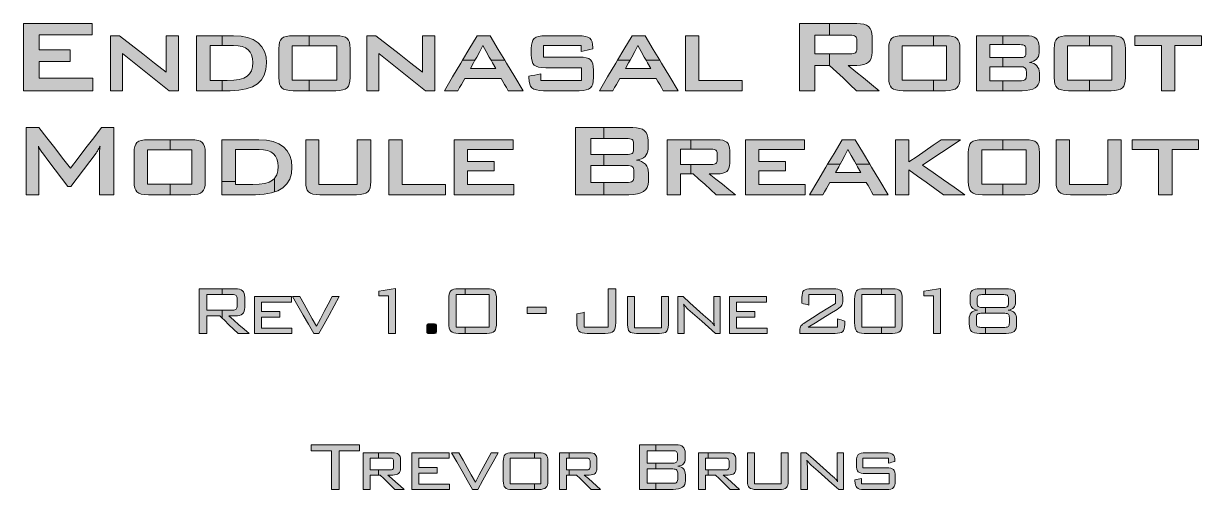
# Model space of a CAD drawing. Header units: inches. Extents: x 0.035 to 0.978, y -0.441 to -0.068.
import ezdxf

# ---------------------------------------------------------------- set-up
doc = ezdxf.new("R2010")
doc.units = ezdxf.units.IN
doc.header["$MEASUREMENT"] = 0
doc.layers.add('Layer 1', color=7, linetype='Continuous')

# ---------------------------------------------------------------- blocks, each defined once
blk = doc.blocks.new('block 2')
at = {"layer": 'Layer 1'}
h = blk.add_hatch(color=7, dxfattribs=at)
h.dxf.hatch_style = 2
h.paths.add_polyline_path([(0.0353, -0.12157), (0.0353, -0.10813), (0.0353, -0.09469), (0.0353, -0.08124), (0.0353, -0.0678), (0.04906, -0.0678), (0.06282, -0.0678), (0.07657, -0.0678), (0.09033, -0.0678), (0.09033, -0.07009), (0.09033, -0.07238), (0.09033, -0.07467), (0.09033, -0.07696), (0.0797, -0.07696), (0.06907, -0.07696), (0.05844, -0.07696), (0.04781, -0.07696), (0.04781, -0.07996), (0.04781, -0.08296), (0.04781, -0.08596), (0.04781, -0.08896), (0.05402, -0.08896), (0.06022, -0.08896), (0.06643, -0.08896), (0.07263, -0.08896), (0.07263, -0.09125), (0.07263, -0.09354), (0.07263, -0.09583), (0.07263, -0.09812), (0.06643, -0.09812), (0.06022, -0.09812), (0.05402, -0.09812), (0.04781, -0.09812), (0.04781, -0.10145), (0.04781, -0.10478), (0.04781, -0.10812), (0.04781, -0.11145), (0.05857, -0.11145), (0.06933, -0.11145), (0.08008, -0.11145), (0.09084, -0.11145), (0.09084, -0.11398), (0.09084, -0.11651), (0.09084, -0.11904), (0.09084, -0.12157), (0.07696, -0.12157), (0.06307, -0.12157), (0.04918, -0.12157)])
h = blk.add_hatch(color=7, dxfattribs=at)
h.dxf.hatch_style = 2
edge = h.paths.add_edge_path()
edge.add_spline(control_points=[(0.67587, -0.09207), (0.67587, -0.09207), (0.66884, -0.09207), (0.66884, -0.09207), (0.66884, -0.09207), (0.66884, -0.08833), (0.66884, -0.08833), (0.66884, -0.08833), (0.66884, -0.08459), (0.66884, -0.08459), (0.66884, -0.08459), (0.66884, -0.08085), (0.66884, -0.08085), (0.66884, -0.08085), (0.66884, -0.07711), (0.66884, -0.07711), (0.66884, -0.07711), (0.67587, -0.07711), (0.67587, -0.07711), (0.67587, -0.07711), (0.68056, -0.07711), (0.68056, -0.07711), (0.68056, -0.07391), (0.68056, -0.07077), (0.68056, -0.0678), (0.68056, -0.0678), (0.67952, -0.0678), (0.67952, -0.0678), (0.67952, -0.0678), (0.66803, -0.0678), (0.66803, -0.0678), (0.66803, -0.0678), (0.65653, -0.0678), (0.65653, -0.0678), (0.65653, -0.0678), (0.65653, -0.08124), (0.65653, -0.08124), (0.65653, -0.08124), (0.65653, -0.09469), (0.65653, -0.09469), (0.65653, -0.09469), (0.65653, -0.10813), (0.65653, -0.10813), (0.65653, -0.10813), (0.65653, -0.12157), (0.65653, -0.12157), (0.65653, -0.12157), (0.65961, -0.12157), (0.65961, -0.12157), (0.65961, -0.12157), (0.66269, -0.12157), (0.66269, -0.12157), (0.66269, -0.12157), (0.66576, -0.12157), (0.66576, -0.12157), (0.66576, -0.12157), (0.66884, -0.12157), (0.66884, -0.12157), (0.66884, -0.12157), (0.66884, -0.1165), (0.66884, -0.1165), (0.66884, -0.1165), (0.66884, -0.11142), (0.66884, -0.11142), (0.66884, -0.11142), (0.66884, -0.10635), (0.66884, -0.10635), (0.66884, -0.10635), (0.66884, -0.10128), (0.66884, -0.10128), (0.66884, -0.10128), (0.6718, -0.10128), (0.6718, -0.10128), (0.6718, -0.10128), (0.67476, -0.10128), (0.67476, -0.10128), (0.67476, -0.10128), (0.67773, -0.10128), (0.67773, -0.10128), (0.67773, -0.10128), (0.68056, -0.10128), (0.68056, -0.10128), (0.68056, -0.09836), (0.68056, -0.0953), (0.68056, -0.09207), (0.68056, -0.09207), (0.67587, -0.09207), (0.67587, -0.09207)], knot_values=[0, 0, 0, 0, 1, 1, 1, 2, 2, 2, 3, 3, 3, 4, 4, 4, 5, 5, 5, 6, 6, 6, 7, 7, 7, 8, 8, 8, 9, 9, 9, 10, 10, 10, 11, 11, 11, 12, 12, 12, 13, 13, 13, 14, 14, 14, 15, 15, 15, 16, 16, 16, 17, 17, 17, 18, 18, 18, 19, 19, 19, 20, 20, 20, 21, 21, 21, 22, 22, 22, 23, 23, 23, 24, 24, 24, 25, 25, 25, 26, 26, 26, 27, 27, 27, 28, 28, 28, 29, 29, 29, 29], degree=3, periodic=1)
h = blk.add_hatch(color=7, dxfattribs=at)
h.dxf.hatch_style = 2
edge = h.paths.add_edge_path()
edge.add_spline(control_points=[(0.7141, -0.1165), (0.7141, -0.1165), (0.7079, -0.11142), (0.7079, -0.11142), (0.7079, -0.11142), (0.70169, -0.10635), (0.70169, -0.10635), (0.70169, -0.10635), (0.69549, -0.10128), (0.69549, -0.10128), (0.69549, -0.10128), (0.69725, -0.10128), (0.69725, -0.10128), (0.69725, -0.10128), (0.699, -0.10128), (0.699, -0.10128), (0.699, -0.10128), (0.70076, -0.10128), (0.70076, -0.10128), (0.70076, -0.10128), (0.70251, -0.10128), (0.70251, -0.10128), (0.70251, -0.10128), (0.7055, -0.10112), (0.7055, -0.10112), (0.7055, -0.10112), (0.70804, -0.10065), (0.70804, -0.10065), (0.70804, -0.10065), (0.71014, -0.09987), (0.71014, -0.09987), (0.71014, -0.09987), (0.71179, -0.09878), (0.71179, -0.09878), (0.71179, -0.09878), (0.71305, -0.09735), (0.71305, -0.09735), (0.71305, -0.09735), (0.71395, -0.09555), (0.71395, -0.09555), (0.71395, -0.09555), (0.71449, -0.09338), (0.71449, -0.09338), (0.71449, -0.09338), (0.71467, -0.09085), (0.71467, -0.09085), (0.71467, -0.09085), (0.71467, -0.08769), (0.71467, -0.08769), (0.71467, -0.08769), (0.71467, -0.08454), (0.71467, -0.08454), (0.71467, -0.08454), (0.71467, -0.08139), (0.71467, -0.08139), (0.71467, -0.08139), (0.71467, -0.07823), (0.71467, -0.07823), (0.71467, -0.07823), (0.71449, -0.07568), (0.71449, -0.07568), (0.71449, -0.07568), (0.71395, -0.0735), (0.71395, -0.0735), (0.71395, -0.0735), (0.71305, -0.0717), (0.71305, -0.0717), (0.71305, -0.0717), (0.71179, -0.07027), (0.71179, -0.07027), (0.71179, -0.07027), (0.71014, -0.06919), (0.71014, -0.06919), (0.71014, -0.06919), (0.70804, -0.06842), (0.70804, -0.06842), (0.70804, -0.06842), (0.7055, -0.06796), (0.7055, -0.06796), (0.7055, -0.06796), (0.70251, -0.0678), (0.70251, -0.0678), (0.70251, -0.0678), (0.69102, -0.0678), (0.69102, -0.0678), (0.69102, -0.0678), (0.68056, -0.0678), (0.68056, -0.0678), (0.68056, -0.07077), (0.68056, -0.07391), (0.68056, -0.07711), (0.68056, -0.07711), (0.6829, -0.07711), (0.6829, -0.07711), (0.6829, -0.07711), (0.68993, -0.07711), (0.68993, -0.07711), (0.68993, -0.07711), (0.69697, -0.07711), (0.69697, -0.07711), (0.69697, -0.07711), (0.69847, -0.07717), (0.69847, -0.07717), (0.69847, -0.07717), (0.69971, -0.07735), (0.69971, -0.07735), (0.69971, -0.07735), (0.70069, -0.07764), (0.70069, -0.07764), (0.70069, -0.07764), (0.70142, -0.07806), (0.70142, -0.07806), (0.70142, -0.07806), (0.70194, -0.07861), (0.70194, -0.07861), (0.70194, -0.07861), (0.70231, -0.07935), (0.70231, -0.07935), (0.70231, -0.07935), (0.70254, -0.08026), (0.70254, -0.08026), (0.70254, -0.08026), (0.70261, -0.08134), (0.70261, -0.08134), (0.70261, -0.08134), (0.70261, -0.08295), (0.70261, -0.08295), (0.70261, -0.08295), (0.70261, -0.08457), (0.70261, -0.08457), (0.70261, -0.08457), (0.70261, -0.08618), (0.70261, -0.08618), (0.70261, -0.08618), (0.70261, -0.0878), (0.70261, -0.0878), (0.70261, -0.0878), (0.70254, -0.0889), (0.70254, -0.0889), (0.70254, -0.0889), (0.70231, -0.08982), (0.70231, -0.08982), (0.70231, -0.08982), (0.70194, -0.09057), (0.70194, -0.09057), (0.70194, -0.09057), (0.70142, -0.09113), (0.70142, -0.09113), (0.70142, -0.09113), (0.70069, -0.09154), (0.70069, -0.09154), (0.70069, -0.09154), (0.69971, -0.09183), (0.69971, -0.09183), (0.69971, -0.09183), (0.69847, -0.09201), (0.69847, -0.09201), (0.69847, -0.09201), (0.69697, -0.09207), (0.69697, -0.09207), (0.69697, -0.09207), (0.68993, -0.09207), (0.68993, -0.09207), (0.68993, -0.09207), (0.6829, -0.09207), (0.6829, -0.09207), (0.6829, -0.09207), (0.68056, -0.09207), (0.68056, -0.09207), (0.68056, -0.0953), (0.68056, -0.09836), (0.68056, -0.10128), (0.68056, -0.10128), (0.68069, -0.10128), (0.68069, -0.10128), (0.68069, -0.10128), (0.68611, -0.10635), (0.68611, -0.10635), (0.68611, -0.10635), (0.69152, -0.11142), (0.69152, -0.11142), (0.69152, -0.11142), (0.69694, -0.1165), (0.69694, -0.1165), (0.69694, -0.1165), (0.70235, -0.12157), (0.70235, -0.12157), (0.70235, -0.12157), (0.70684, -0.12157), (0.70684, -0.12157), (0.70684, -0.12157), (0.71133, -0.12157), (0.71133, -0.12157), (0.71133, -0.12157), (0.71582, -0.12157), (0.71582, -0.12157), (0.71582, -0.12157), (0.72031, -0.12157), (0.72031, -0.12157), (0.72031, -0.12157), (0.7141, -0.1165), (0.7141, -0.1165)], knot_values=[0, 0, 0, 0, 1, 1, 1, 2, 2, 2, 3, 3, 3, 4, 4, 4, 5, 5, 5, 6, 6, 6, 7, 7, 7, 8, 8, 8, 9, 9, 9, 10, 10, 10, 11, 11, 11, 12, 12, 12, 13, 13, 13, 14, 14, 14, 15, 15, 15, 16, 16, 16, 17, 17, 17, 18, 18, 18, 19, 19, 19, 20, 20, 20, 21, 21, 21, 22, 22, 22, 23, 23, 23, 24, 24, 24, 25, 25, 25, 26, 26, 26, 27, 27, 27, 28, 28, 28, 29, 29, 29, 30, 30, 30, 31, 31, 31, 32, 32, 32, 33, 33, 33, 34, 34, 34, 35, 35, 35, 36, 36, 36, 37, 37, 37, 38, 38, 38, 39, 39, 39, 40, 40, 40, 41, 41, 41, 42, 42, 42, 43, 43, 43, 44, 44, 44, 45, 45, 45, 46, 46, 46, 47, 47, 47, 48, 48, 48, 49, 49, 49, 50, 50, 50, 51, 51, 51, 52, 52, 52, 53, 53, 53, 54, 54, 54, 55, 55, 55, 56, 56, 56, 57, 57, 57, 58, 58, 58, 59, 59, 59, 60, 60, 60, 61, 61, 61, 62, 62, 62, 63, 63, 63, 64, 64, 64, 65, 65, 65, 66, 66, 66, 67, 67, 67, 67], degree=3, periodic=1)
h = blk.add_hatch(color=7, dxfattribs=at)
h.dxf.hatch_style = 2
h.paths.add_polyline_path([(0.10481, -0.12157), (0.10481, -0.11056), (0.10481, -0.09954), (0.10481, -0.08853), (0.10481, -0.07752), (0.10665, -0.07752), (0.1085, -0.07752), (0.11034, -0.07752), (0.11218, -0.07752), (0.12153, -0.08483), (0.13088, -0.09215), (0.14022, -0.09946), (0.14957, -0.10677), (0.14957, -0.09946), (0.14957, -0.09215), (0.14957, -0.08483), (0.14957, -0.07752), (0.152, -0.07752), (0.15443, -0.07752), (0.15685, -0.07752), (0.15928, -0.07752), (0.15928, -0.08853), (0.15928, -0.09954), (0.15928, -0.11056), (0.15928, -0.12157), (0.15742, -0.12157), (0.15557, -0.12157), (0.15371, -0.12157), (0.15186, -0.12157), (0.14254, -0.11414), (0.13322, -0.10672), (0.1239, -0.09929), (0.11458, -0.09186), (0.11458, -0.09929), (0.11458, -0.10672), (0.11458, -0.11414), (0.11458, -0.12157), (0.11214, -0.12157), (0.10969, -0.12157), (0.10725, -0.12157)])
h = blk.add_hatch(color=7, dxfattribs=at)
h.dxf.hatch_style = 2
edge = h.paths.add_edge_path()
edge.add_spline(control_points=[(0.19151, -0.11333), (0.19151, -0.11333), (0.18805, -0.11333), (0.18805, -0.11333), (0.18805, -0.11333), (0.18459, -0.11333), (0.18459, -0.11333), (0.18459, -0.11333), (0.18459, -0.10635), (0.18459, -0.10635), (0.18459, -0.10635), (0.18459, -0.09937), (0.18459, -0.09937), (0.18459, -0.09937), (0.18459, -0.09239), (0.18459, -0.09239), (0.18459, -0.09239), (0.18459, -0.08541), (0.18459, -0.08541), (0.18459, -0.08541), (0.18932, -0.08541), (0.18932, -0.08541), (0.18932, -0.08541), (0.19405, -0.08541), (0.19405, -0.08541), (0.19405, -0.08541), (0.19444, -0.08541), (0.19444, -0.08541), (0.19444, -0.08286), (0.19444, -0.08062), (0.19444, -0.07752), (0.19444, -0.07752), (0.18859, -0.07752), (0.18859, -0.07752), (0.18859, -0.07752), (0.18117, -0.07752), (0.18117, -0.07752), (0.18117, -0.07752), (0.17376, -0.07752), (0.17376, -0.07752), (0.17376, -0.07752), (0.17376, -0.08853), (0.17376, -0.08853), (0.17376, -0.08853), (0.17376, -0.09954), (0.17376, -0.09954), (0.17376, -0.09954), (0.17376, -0.11056), (0.17376, -0.11056), (0.17376, -0.11056), (0.17376, -0.12157), (0.17376, -0.12157), (0.17376, -0.12157), (0.1805, -0.12157), (0.1805, -0.12157), (0.1805, -0.12157), (0.18724, -0.12157), (0.18724, -0.12157), (0.18724, -0.12157), (0.19397, -0.12157), (0.19397, -0.12157), (0.19397, -0.12157), (0.19444, -0.12157), (0.19444, -0.12157), (0.19444, -0.12157), (0.19444, -0.11333), (0.19444, -0.11333), (0.19444, -0.11333), (0.19151, -0.11333), (0.19151, -0.11333)], knot_values=[0, 0, 0, 0, 1, 1, 1, 2, 2, 2, 3, 3, 3, 4, 4, 4, 5, 5, 5, 6, 6, 6, 7, 7, 7, 8, 8, 8, 9, 9, 9, 10, 10, 10, 11, 11, 11, 12, 12, 12, 13, 13, 13, 14, 14, 14, 15, 15, 15, 16, 16, 16, 17, 17, 17, 18, 18, 18, 19, 19, 19, 20, 20, 20, 21, 21, 21, 22, 22, 22, 23, 23, 23, 23], degree=3, periodic=1)
h = blk.add_hatch(color=7, dxfattribs=at)
h.dxf.hatch_style = 2
edge = h.paths.add_edge_path()
edge.add_spline(control_points=[(0.22943, -0.09443), (0.22943, -0.09443), (0.22815, -0.09008), (0.22815, -0.09008), (0.22815, -0.09008), (0.22601, -0.08633), (0.22601, -0.08633), (0.22601, -0.08633), (0.22302, -0.08319), (0.22302, -0.08319), (0.22302, -0.08319), (0.21923, -0.08071), (0.21923, -0.08071), (0.21923, -0.08071), (0.2147, -0.07894), (0.2147, -0.07894), (0.2147, -0.07894), (0.20942, -0.07788), (0.20942, -0.07788), (0.20942, -0.07788), (0.20341, -0.07752), (0.20341, -0.07752), (0.20341, -0.07752), (0.196, -0.07752), (0.196, -0.07752), (0.196, -0.07752), (0.19444, -0.07752), (0.19444, -0.07752), (0.19444, -0.08062), (0.19444, -0.08286), (0.19444, -0.08541), (0.19444, -0.08541), (0.19878, -0.08541), (0.19878, -0.08541), (0.19878, -0.08541), (0.20351, -0.08541), (0.20351, -0.08541), (0.20351, -0.08541), (0.20715, -0.08562), (0.20715, -0.08562), (0.20715, -0.08562), (0.21029, -0.08624), (0.21029, -0.08624), (0.21029, -0.08624), (0.21292, -0.08728), (0.21292, -0.08728), (0.21292, -0.08728), (0.21506, -0.08874), (0.21506, -0.08874), (0.21506, -0.08874), (0.2167, -0.09062), (0.2167, -0.09062), (0.2167, -0.09062), (0.21788, -0.09294), (0.21788, -0.09294), (0.21788, -0.09294), (0.21858, -0.09569), (0.21858, -0.09569), (0.21858, -0.09569), (0.21882, -0.09888), (0.21882, -0.09888), (0.21882, -0.09888), (0.21854, -0.10252), (0.21854, -0.10252), (0.21854, -0.10252), (0.21769, -0.10559), (0.21769, -0.10559), (0.21769, -0.10559), (0.21627, -0.10809), (0.21627, -0.10809), (0.21627, -0.10809), (0.21429, -0.11003), (0.21429, -0.11003), (0.21429, -0.11003), (0.21161, -0.11147), (0.21161, -0.11147), (0.21161, -0.11147), (0.20806, -0.1125), (0.20806, -0.1125), (0.20806, -0.1125), (0.20367, -0.11312), (0.20367, -0.11312), (0.20367, -0.11312), (0.19843, -0.11333), (0.19843, -0.11333), (0.19843, -0.11333), (0.19497, -0.11333), (0.19497, -0.11333), (0.19497, -0.11333), (0.19444, -0.11333), (0.19444, -0.11333), (0.19444, -0.11333), (0.19444, -0.12157), (0.19444, -0.12157), (0.19444, -0.12157), (0.20071, -0.12157), (0.20071, -0.12157), (0.20071, -0.12157), (0.20757, -0.12122), (0.20757, -0.12122), (0.20757, -0.12122), (0.21351, -0.12018), (0.21351, -0.12018), (0.21351, -0.12018), (0.21852, -0.11845), (0.21852, -0.11845), (0.21852, -0.11845), (0.22261, -0.11602), (0.22261, -0.11602), (0.22261, -0.11602), (0.22578, -0.11291), (0.22578, -0.11291), (0.22578, -0.11291), (0.22805, -0.1091), (0.22805, -0.1091), (0.22805, -0.1091), (0.22941, -0.10459), (0.22941, -0.10459), (0.22941, -0.10459), (0.22986, -0.09939), (0.22986, -0.09939), (0.22986, -0.09939), (0.22943, -0.09443), (0.22943, -0.09443)], knot_values=[0, 0, 0, 0, 1, 1, 1, 2, 2, 2, 3, 3, 3, 4, 4, 4, 5, 5, 5, 6, 6, 6, 7, 7, 7, 8, 8, 8, 9, 9, 9, 10, 10, 10, 11, 11, 11, 12, 12, 12, 13, 13, 13, 14, 14, 14, 15, 15, 15, 16, 16, 16, 17, 17, 17, 18, 18, 18, 19, 19, 19, 20, 20, 20, 21, 21, 21, 22, 22, 22, 23, 23, 23, 24, 24, 24, 25, 25, 25, 26, 26, 26, 27, 27, 27, 28, 28, 28, 29, 29, 29, 30, 30, 30, 31, 31, 31, 32, 32, 32, 33, 33, 33, 34, 34, 34, 35, 35, 35, 36, 36, 36, 37, 37, 37, 38, 38, 38, 39, 39, 39, 40, 40, 40, 41, 41, 41, 41], degree=3, periodic=1)
h = blk.add_hatch(color=7, dxfattribs=at)
h.dxf.hatch_style = 2
edge = h.paths.add_edge_path()
edge.add_spline(control_points=[(0.25937, -0.11313), (0.25937, -0.11313), (0.25049, -0.11313), (0.25049, -0.11313), (0.25049, -0.11313), (0.25049, -0.10625), (0.25049, -0.10625), (0.25049, -0.10625), (0.25049, -0.09937), (0.25049, -0.09937), (0.25049, -0.09937), (0.25049, -0.09249), (0.25049, -0.09249), (0.25049, -0.09249), (0.25049, -0.08561), (0.25049, -0.08561), (0.25049, -0.08561), (0.25937, -0.08561), (0.25937, -0.08561), (0.25937, -0.08561), (0.26389, -0.08561), (0.26389, -0.08561), (0.26389, -0.08298), (0.26389, -0.0807), (0.26389, -0.07752), (0.26389, -0.07752), (0.25972, -0.07752), (0.25972, -0.07752), (0.25972, -0.07752), (0.25121, -0.07752), (0.25121, -0.07752), (0.25121, -0.07752), (0.2481, -0.07766), (0.2481, -0.07766), (0.2481, -0.07766), (0.24554, -0.07807), (0.24554, -0.07807), (0.24554, -0.07807), (0.24355, -0.07875), (0.24355, -0.07875), (0.24355, -0.07875), (0.2421, -0.07971), (0.2421, -0.07971), (0.2421, -0.07971), (0.24108, -0.08104), (0.24108, -0.08104), (0.24108, -0.08104), (0.24034, -0.08285), (0.24034, -0.08285), (0.24034, -0.08285), (0.23991, -0.08514), (0.23991, -0.08514), (0.23991, -0.08514), (0.23976, -0.0879), (0.23976, -0.0879), (0.23976, -0.0879), (0.23976, -0.09371), (0.23976, -0.09371), (0.23976, -0.09371), (0.23976, -0.09952), (0.23976, -0.09952), (0.23976, -0.09952), (0.23976, -0.10533), (0.23976, -0.10533), (0.23976, -0.10533), (0.23976, -0.11114), (0.23976, -0.11114), (0.23976, -0.11114), (0.23991, -0.11393), (0.23991, -0.11393), (0.23991, -0.11393), (0.24034, -0.11623), (0.24034, -0.11623), (0.24034, -0.11623), (0.24108, -0.11805), (0.24108, -0.11805), (0.24108, -0.11805), (0.2421, -0.11938), (0.2421, -0.11938), (0.2421, -0.11938), (0.24355, -0.12034), (0.24355, -0.12034), (0.24355, -0.12034), (0.24554, -0.12102), (0.24554, -0.12102), (0.24554, -0.12102), (0.2481, -0.12143), (0.2481, -0.12143), (0.2481, -0.12143), (0.25121, -0.12157), (0.25121, -0.12157), (0.25121, -0.12157), (0.25972, -0.12157), (0.25972, -0.12157), (0.25972, -0.12157), (0.26389, -0.12157), (0.26389, -0.12157), (0.26389, -0.12157), (0.26389, -0.11313), (0.26389, -0.11313), (0.26389, -0.11313), (0.25937, -0.11313), (0.25937, -0.11313)], knot_values=[0, 0, 0, 0, 1, 1, 1, 2, 2, 2, 3, 3, 3, 4, 4, 4, 5, 5, 5, 6, 6, 6, 7, 7, 7, 8, 8, 8, 9, 9, 9, 10, 10, 10, 11, 11, 11, 12, 12, 12, 13, 13, 13, 14, 14, 14, 15, 15, 15, 16, 16, 16, 17, 17, 17, 18, 18, 18, 19, 19, 19, 20, 20, 20, 21, 21, 21, 22, 22, 22, 23, 23, 23, 24, 24, 24, 25, 25, 25, 26, 26, 26, 27, 27, 27, 28, 28, 28, 29, 29, 29, 30, 30, 30, 31, 31, 31, 32, 32, 32, 33, 33, 33, 34, 34, 34, 34], degree=3, periodic=1)
h = blk.add_hatch(color=7, dxfattribs=at)
h.dxf.hatch_style = 2
edge = h.paths.add_edge_path()
edge.add_spline(control_points=[(0.29658, -0.08514), (0.29658, -0.08514), (0.29615, -0.08285), (0.29615, -0.08285), (0.29615, -0.08285), (0.29542, -0.08104), (0.29542, -0.08104), (0.29542, -0.08104), (0.29441, -0.07971), (0.29441, -0.07971), (0.29441, -0.07971), (0.29297, -0.07875), (0.29297, -0.07875), (0.29297, -0.07875), (0.29097, -0.07807), (0.29097, -0.07807), (0.29097, -0.07807), (0.28841, -0.07766), (0.28841, -0.07766), (0.28841, -0.07766), (0.28528, -0.07752), (0.28528, -0.07752), (0.28528, -0.07752), (0.27676, -0.07752), (0.27676, -0.07752), (0.27676, -0.07752), (0.26824, -0.07752), (0.26824, -0.07752), (0.26824, -0.07752), (0.26389, -0.07752), (0.26389, -0.07752), (0.26389, -0.0807), (0.26389, -0.08298), (0.26389, -0.08561), (0.26389, -0.08561), (0.26824, -0.08561), (0.26824, -0.08561), (0.26824, -0.08561), (0.27712, -0.08561), (0.27712, -0.08561), (0.27712, -0.08561), (0.286, -0.08561), (0.286, -0.08561), (0.286, -0.08561), (0.286, -0.09249), (0.286, -0.09249), (0.286, -0.09249), (0.286, -0.09937), (0.286, -0.09937), (0.286, -0.09937), (0.286, -0.10625), (0.286, -0.10625), (0.286, -0.10625), (0.286, -0.11313), (0.286, -0.11313), (0.286, -0.11313), (0.27712, -0.11313), (0.27712, -0.11313), (0.27712, -0.11313), (0.26824, -0.11313), (0.26824, -0.11313), (0.26824, -0.11313), (0.26389, -0.11313), (0.26389, -0.11313), (0.26389, -0.11313), (0.26389, -0.12157), (0.26389, -0.12157), (0.26389, -0.12157), (0.26824, -0.12157), (0.26824, -0.12157), (0.26824, -0.12157), (0.27676, -0.12157), (0.27676, -0.12157), (0.27676, -0.12157), (0.28528, -0.12157), (0.28528, -0.12157), (0.28528, -0.12157), (0.28836, -0.12143), (0.28836, -0.12143), (0.28836, -0.12143), (0.29091, -0.12102), (0.29091, -0.12102), (0.29091, -0.12102), (0.29291, -0.12034), (0.29291, -0.12034), (0.29291, -0.12034), (0.29436, -0.11938), (0.29436, -0.11938), (0.29436, -0.11938), (0.2954, -0.11805), (0.2954, -0.11805), (0.2954, -0.11805), (0.29613, -0.11623), (0.29613, -0.11623), (0.29613, -0.11623), (0.29658, -0.11393), (0.29658, -0.11393), (0.29658, -0.11393), (0.29673, -0.11114), (0.29673, -0.11114), (0.29673, -0.11114), (0.29673, -0.10533), (0.29673, -0.10533), (0.29673, -0.10533), (0.29673, -0.09952), (0.29673, -0.09952), (0.29673, -0.09952), (0.29673, -0.09371), (0.29673, -0.09371), (0.29673, -0.09371), (0.29673, -0.0879), (0.29673, -0.0879), (0.29673, -0.0879), (0.29658, -0.08514), (0.29658, -0.08514)], knot_values=[0, 0, 0, 0, 1, 1, 1, 2, 2, 2, 3, 3, 3, 4, 4, 4, 5, 5, 5, 6, 6, 6, 7, 7, 7, 8, 8, 8, 9, 9, 9, 10, 10, 10, 11, 11, 11, 12, 12, 12, 13, 13, 13, 14, 14, 14, 15, 15, 15, 16, 16, 16, 17, 17, 17, 18, 18, 18, 19, 19, 19, 20, 20, 20, 21, 21, 21, 22, 22, 22, 23, 23, 23, 24, 24, 24, 25, 25, 25, 26, 26, 26, 27, 27, 27, 28, 28, 28, 29, 29, 29, 30, 30, 30, 31, 31, 31, 32, 32, 32, 33, 33, 33, 34, 34, 34, 35, 35, 35, 36, 36, 36, 37, 37, 37, 38, 38, 38, 38], degree=3, periodic=1)
h = blk.add_hatch(color=7, dxfattribs=at)
h.dxf.hatch_style = 2
h.paths.add_polyline_path([(0.31009, -0.12157), (0.31009, -0.11056), (0.31009, -0.09954), (0.31009, -0.08853), (0.31009, -0.07752), (0.31193, -0.07752), (0.31377, -0.07752), (0.31561, -0.07752), (0.31746, -0.07752), (0.3268, -0.08483), (0.33615, -0.09215), (0.3455, -0.09946), (0.35484, -0.10677), (0.35484, -0.09946), (0.35484, -0.09215), (0.35484, -0.08483), (0.35484, -0.07752), (0.35727, -0.07752), (0.3597, -0.07752), (0.36213, -0.07752), (0.36456, -0.07752), (0.36456, -0.08853), (0.36456, -0.09954), (0.36456, -0.11056), (0.36456, -0.12157), (0.3627, -0.12157), (0.36084, -0.12157), (0.35899, -0.12157), (0.35713, -0.12157), (0.34781, -0.11414), (0.33849, -0.10672), (0.32917, -0.09929), (0.31985, -0.09186), (0.31985, -0.09929), (0.31985, -0.10672), (0.31985, -0.11414), (0.31985, -0.12157), (0.31741, -0.12157), (0.31497, -0.12157), (0.31253, -0.12157)])
h = blk.add_hatch(color=7, dxfattribs=at)
h.dxf.hatch_style = 2
edge = h.paths.add_edge_path()
edge.add_spline(control_points=[(0.39812, -0.09469), (0.39812, -0.09469), (0.4006, -0.09009), (0.4006, -0.09009), (0.4006, -0.09009), (0.40308, -0.0855), (0.40308, -0.0855), (0.40308, -0.0855), (0.40565, -0.09009), (0.40565, -0.09009), (0.40565, -0.09009), (0.40822, -0.09469), (0.40822, -0.09469), (0.40822, -0.09469), (0.40964, -0.09722), (0.40964, -0.09722), (0.41351, -0.09722), (0.41719, -0.09722), (0.42065, -0.09722), (0.42065, -0.09722), (0.41542, -0.08853), (0.41542, -0.08853), (0.41542, -0.08853), (0.40878, -0.07752), (0.40878, -0.07752), (0.40878, -0.07752), (0.4062, -0.07752), (0.4062, -0.07752), (0.4062, -0.07752), (0.40362, -0.07752), (0.40362, -0.07752), (0.40362, -0.07752), (0.40103, -0.07752), (0.40103, -0.07752), (0.40103, -0.07752), (0.39845, -0.07752), (0.39845, -0.07752), (0.39845, -0.07752), (0.39192, -0.08853), (0.39192, -0.08853), (0.39192, -0.08853), (0.38676, -0.09722), (0.38676, -0.09722), (0.38993, -0.09722), (0.39329, -0.09722), (0.39675, -0.09722), (0.39675, -0.09722), (0.39812, -0.09469), (0.39812, -0.09469)], knot_values=[0, 0, 0, 0, 1, 1, 1, 2, 2, 2, 3, 3, 3, 4, 4, 4, 5, 5, 5, 6, 6, 6, 7, 7, 7, 8, 8, 8, 9, 9, 9, 10, 10, 10, 11, 11, 11, 12, 12, 12, 13, 13, 13, 14, 14, 14, 15, 15, 15, 16, 16, 16, 16], degree=3, periodic=1)
h = blk.add_hatch(color=7, dxfattribs=at)
h.dxf.hatch_style = 2
h.paths.add_polyline_path([(0.4818, -0.08541), (0.47423, -0.08541), (0.46665, -0.08541), (0.45907, -0.08541), (0.45149, -0.08541), (0.45149, -0.08773), (0.45149, -0.09006), (0.45149, -0.09239), (0.45149, -0.09471), (0.45866, -0.09471), (0.46583, -0.09471), (0.47301, -0.09471), (0.48018, -0.09471), (0.48328, -0.09485), (0.48583, -0.09525), (0.48783, -0.09593), (0.48928, -0.09688), (0.4903, -0.0982), (0.49103, -0.10001), (0.49147, -0.10231), (0.49162, -0.10509), (0.49162, -0.1066), (0.49162, -0.10811), (0.49162, -0.10963), (0.49162, -0.11114), (0.49147, -0.11393), (0.49102, -0.11623), (0.49027, -0.11805), (0.48922, -0.11938), (0.48776, -0.12034), (0.48577, -0.12102), (0.48324, -0.12143), (0.48018, -0.12157), (0.47303, -0.12157), (0.46588, -0.12157), (0.45873, -0.12157), (0.45159, -0.12157), (0.44845, -0.12143), (0.44587, -0.12102), (0.44384, -0.12034), (0.44236, -0.11938), (0.4413, -0.11805), (0.44055, -0.11623), (0.44009, -0.11393), (0.43994, -0.11114), (0.43994, -0.11083), (0.43994, -0.11053), (0.43994, -0.11022), (0.43994, -0.10992), (0.44233, -0.10947), (0.44472, -0.10903), (0.44711, -0.10858), (0.4495, -0.10814), (0.4495, -0.10944), (0.4495, -0.11073), (0.4495, -0.11203), (0.4495, -0.11333), (0.4576, -0.11333), (0.4657, -0.11333), (0.4738, -0.11333), (0.4819, -0.11333), (0.4819, -0.11081), (0.4819, -0.10829), (0.4819, -0.10578), (0.4819, -0.10326), (0.47477, -0.10326), (0.46763, -0.10326), (0.4605, -0.10326), (0.45337, -0.10326), (0.45026, -0.10312), (0.4477, -0.1027), (0.44568, -0.10201), (0.44421, -0.10105), (0.44317, -0.0997), (0.44242, -0.09789), (0.44197, -0.09559), (0.44182, -0.09283), (0.44182, -0.0916), (0.44182, -0.09036), (0.44182, -0.08913), (0.44182, -0.0879), (0.44197, -0.08516), (0.44242, -0.08288), (0.44317, -0.08107), (0.44421, -0.07973), (0.44568, -0.07877), (0.4477, -0.07807), (0.45026, -0.07766), (0.45337, -0.07752), (0.4599, -0.07752), (0.46644, -0.07752), (0.47298, -0.07752), (0.47951, -0.07752), (0.48258, -0.07765), (0.48513, -0.07805), (0.48715, -0.07871), (0.48864, -0.07963), (0.48972, -0.08089), (0.49049, -0.08255), (0.49096, -0.08462), (0.49111, -0.08708), (0.49111, -0.08735), (0.49111, -0.08762), (0.49111, -0.08788), (0.49111, -0.08815), (0.48878, -0.08865), (0.48646, -0.08914), (0.48413, -0.08964), (0.4818, -0.09014), (0.4818, -0.08895), (0.4818, -0.08777), (0.4818, -0.08659)])
h = blk.add_hatch(color=7, dxfattribs=at)
h.dxf.hatch_style = 2
edge = h.paths.add_edge_path()
edge.add_spline(control_points=[(0.52224, -0.09469), (0.52224, -0.09469), (0.52472, -0.09009), (0.52472, -0.09009), (0.52472, -0.09009), (0.52719, -0.0855), (0.52719, -0.0855), (0.52719, -0.0855), (0.52976, -0.09009), (0.52976, -0.09009), (0.52976, -0.09009), (0.53234, -0.09469), (0.53234, -0.09469), (0.53234, -0.09469), (0.53375, -0.09722), (0.53375, -0.09722), (0.53844, -0.09722), (0.54122, -0.09722), (0.54477, -0.09722), (0.54477, -0.09722), (0.53953, -0.08853), (0.53953, -0.08853), (0.53953, -0.08853), (0.53289, -0.07752), (0.53289, -0.07752), (0.53289, -0.07752), (0.53031, -0.07752), (0.53031, -0.07752), (0.53031, -0.07752), (0.52773, -0.07752), (0.52773, -0.07752), (0.52773, -0.07752), (0.52515, -0.07752), (0.52515, -0.07752), (0.52515, -0.07752), (0.52257, -0.07752), (0.52257, -0.07752), (0.52257, -0.07752), (0.51604, -0.08853), (0.51604, -0.08853), (0.51604, -0.08853), (0.51088, -0.09722), (0.51088, -0.09722), (0.51414, -0.09722), (0.51678, -0.09722), (0.52087, -0.09722), (0.52087, -0.09722), (0.52224, -0.09469), (0.52224, -0.09469)], knot_values=[0, 0, 0, 0, 1, 1, 1, 2, 2, 2, 3, 3, 3, 4, 4, 4, 5, 5, 5, 6, 6, 6, 7, 7, 7, 8, 8, 8, 9, 9, 9, 10, 10, 10, 11, 11, 11, 12, 12, 12, 13, 13, 13, 14, 14, 14, 15, 15, 15, 16, 16, 16, 16], degree=3, periodic=1)
h = blk.add_hatch(color=7, dxfattribs=at)
h.dxf.hatch_style = 2
h.paths.add_polyline_path([(0.56523, -0.12157), (0.56523, -0.11056), (0.56523, -0.09954), (0.56523, -0.08853), (0.56523, -0.07752), (0.56793, -0.07752), (0.57064, -0.07752), (0.57334, -0.07752), (0.57605, -0.07752), (0.57605, -0.08647), (0.57605, -0.09543), (0.57605, -0.10438), (0.57605, -0.11333), (0.58469, -0.11333), (0.59332, -0.11333), (0.60196, -0.11333), (0.6106, -0.11333), (0.6106, -0.11539), (0.6106, -0.11745), (0.6106, -0.11951), (0.6106, -0.12157), (0.59925, -0.12157), (0.58791, -0.12157), (0.57657, -0.12157)])
h = blk.add_hatch(color=7, dxfattribs=at)
h.dxf.hatch_style = 2
edge = h.paths.add_edge_path()
edge.add_spline(control_points=[(0.75651, -0.11313), (0.75651, -0.11313), (0.74763, -0.11313), (0.74763, -0.11313), (0.74763, -0.11313), (0.73876, -0.11313), (0.73876, -0.11313), (0.73876, -0.11313), (0.73876, -0.10625), (0.73876, -0.10625), (0.73876, -0.10625), (0.73876, -0.09937), (0.73876, -0.09937), (0.73876, -0.09937), (0.73876, -0.09249), (0.73876, -0.09249), (0.73876, -0.09249), (0.73876, -0.08561), (0.73876, -0.08561), (0.73876, -0.08561), (0.74763, -0.08561), (0.74763, -0.08561), (0.74763, -0.08561), (0.75651, -0.08561), (0.75651, -0.08561), (0.75651, -0.08561), (0.76389, -0.08561), (0.76389, -0.08561), (0.76389, -0.08298), (0.76389, -0.0807), (0.76389, -0.07752), (0.76389, -0.07752), (0.75651, -0.07752), (0.75651, -0.07752), (0.75651, -0.07752), (0.74799, -0.07752), (0.74799, -0.07752), (0.74799, -0.07752), (0.73947, -0.07752), (0.73947, -0.07752), (0.73947, -0.07752), (0.73636, -0.07766), (0.73636, -0.07766), (0.73636, -0.07766), (0.73381, -0.07807), (0.73381, -0.07807), (0.73381, -0.07807), (0.73181, -0.07875), (0.73181, -0.07875), (0.73181, -0.07875), (0.73036, -0.07971), (0.73036, -0.07971), (0.73036, -0.07971), (0.72934, -0.08104), (0.72934, -0.08104), (0.72934, -0.08104), (0.72861, -0.08285), (0.72861, -0.08285), (0.72861, -0.08285), (0.72817, -0.08514), (0.72817, -0.08514), (0.72817, -0.08514), (0.72803, -0.0879), (0.72803, -0.0879), (0.72803, -0.0879), (0.72803, -0.09371), (0.72803, -0.09371), (0.72803, -0.09371), (0.72803, -0.09952), (0.72803, -0.09952), (0.72803, -0.09952), (0.72803, -0.10533), (0.72803, -0.10533), (0.72803, -0.10533), (0.72803, -0.11114), (0.72803, -0.11114), (0.72803, -0.11114), (0.72817, -0.11393), (0.72817, -0.11393), (0.72817, -0.11393), (0.72861, -0.11623), (0.72861, -0.11623), (0.72861, -0.11623), (0.72934, -0.11805), (0.72934, -0.11805), (0.72934, -0.11805), (0.73036, -0.11938), (0.73036, -0.11938), (0.73036, -0.11938), (0.73181, -0.12034), (0.73181, -0.12034), (0.73181, -0.12034), (0.73381, -0.12102), (0.73381, -0.12102), (0.73381, -0.12102), (0.73636, -0.12143), (0.73636, -0.12143), (0.73636, -0.12143), (0.73947, -0.12157), (0.73947, -0.12157), (0.73947, -0.12157), (0.74799, -0.12157), (0.74799, -0.12157), (0.74799, -0.12157), (0.75651, -0.12157), (0.75651, -0.12157), (0.75651, -0.12157), (0.76389, -0.12157), (0.76389, -0.12157), (0.76389, -0.12157), (0.76389, -0.11313), (0.76389, -0.11313), (0.76389, -0.11313), (0.75651, -0.11313), (0.75651, -0.11313)], knot_values=[0, 0, 0, 0, 1, 1, 1, 2, 2, 2, 3, 3, 3, 4, 4, 4, 5, 5, 5, 6, 6, 6, 7, 7, 7, 8, 8, 8, 9, 9, 9, 10, 10, 10, 11, 11, 11, 12, 12, 12, 13, 13, 13, 14, 14, 14, 15, 15, 15, 16, 16, 16, 17, 17, 17, 18, 18, 18, 19, 19, 19, 20, 20, 20, 21, 21, 21, 22, 22, 22, 23, 23, 23, 24, 24, 24, 25, 25, 25, 26, 26, 26, 27, 27, 27, 28, 28, 28, 29, 29, 29, 30, 30, 30, 31, 31, 31, 32, 32, 32, 33, 33, 33, 34, 34, 34, 35, 35, 35, 36, 36, 36, 37, 37, 37, 38, 38, 38, 38], degree=3, periodic=1)
h = blk.add_hatch(color=7, dxfattribs=at)
h.dxf.hatch_style = 2
edge = h.paths.add_edge_path()
edge.add_spline(control_points=[(0.78485, -0.08514), (0.78485, -0.08514), (0.78441, -0.08285), (0.78441, -0.08285), (0.78441, -0.08285), (0.78369, -0.08104), (0.78369, -0.08104), (0.78369, -0.08104), (0.78267, -0.07971), (0.78267, -0.07971), (0.78267, -0.07971), (0.78123, -0.07875), (0.78123, -0.07875), (0.78123, -0.07875), (0.77923, -0.07807), (0.77923, -0.07807), (0.77923, -0.07807), (0.77667, -0.07766), (0.77667, -0.07766), (0.77667, -0.07766), (0.77355, -0.07752), (0.77355, -0.07752), (0.77355, -0.07752), (0.76503, -0.07752), (0.76503, -0.07752), (0.76503, -0.07752), (0.76389, -0.07752), (0.76389, -0.07752), (0.76389, -0.0807), (0.76389, -0.08298), (0.76389, -0.08561), (0.76389, -0.08561), (0.76539, -0.08561), (0.76539, -0.08561), (0.76539, -0.08561), (0.77426, -0.08561), (0.77426, -0.08561), (0.77426, -0.08561), (0.77426, -0.09249), (0.77426, -0.09249), (0.77426, -0.09249), (0.77426, -0.09937), (0.77426, -0.09937), (0.77426, -0.09937), (0.77426, -0.10625), (0.77426, -0.10625), (0.77426, -0.10625), (0.77426, -0.11313), (0.77426, -0.11313), (0.77426, -0.11313), (0.76539, -0.11313), (0.76539, -0.11313), (0.76539, -0.11313), (0.76389, -0.11313), (0.76389, -0.11313), (0.76389, -0.11313), (0.76389, -0.12157), (0.76389, -0.12157), (0.76389, -0.12157), (0.76503, -0.12157), (0.76503, -0.12157), (0.76503, -0.12157), (0.77355, -0.12157), (0.77355, -0.12157), (0.77355, -0.12157), (0.77663, -0.12143), (0.77663, -0.12143), (0.77663, -0.12143), (0.77917, -0.12102), (0.77917, -0.12102), (0.77917, -0.12102), (0.78117, -0.12034), (0.78117, -0.12034), (0.78117, -0.12034), (0.78262, -0.11938), (0.78262, -0.11938), (0.78262, -0.11938), (0.78366, -0.11805), (0.78366, -0.11805), (0.78366, -0.11805), (0.7844, -0.11623), (0.7844, -0.11623), (0.7844, -0.11623), (0.78485, -0.11393), (0.78485, -0.11393), (0.78485, -0.11393), (0.78499, -0.11114), (0.78499, -0.11114), (0.78499, -0.11114), (0.78499, -0.10533), (0.78499, -0.10533), (0.78499, -0.10533), (0.78499, -0.09952), (0.78499, -0.09952), (0.78499, -0.09952), (0.78499, -0.09371), (0.78499, -0.09371), (0.78499, -0.09371), (0.78499, -0.0879), (0.78499, -0.0879), (0.78499, -0.0879), (0.78485, -0.08514), (0.78485, -0.08514)], knot_values=[0, 0, 0, 0, 1, 1, 1, 2, 2, 2, 3, 3, 3, 4, 4, 4, 5, 5, 5, 6, 6, 6, 7, 7, 7, 8, 8, 8, 9, 9, 9, 10, 10, 10, 11, 11, 11, 12, 12, 12, 13, 13, 13, 14, 14, 14, 15, 15, 15, 16, 16, 16, 17, 17, 17, 18, 18, 18, 19, 19, 19, 20, 20, 20, 21, 21, 21, 22, 22, 22, 23, 23, 23, 24, 24, 24, 25, 25, 25, 26, 26, 26, 27, 27, 27, 28, 28, 28, 29, 29, 29, 30, 30, 30, 31, 31, 31, 32, 32, 32, 33, 33, 33, 34, 34, 34, 34], degree=3, periodic=1)
h = blk.add_hatch(color=7, dxfattribs=at)
h.dxf.hatch_style = 2
edge = h.paths.add_edge_path()
edge.add_spline(control_points=[(0.81494, -0.11363), (0.81494, -0.11363), (0.80893, -0.11363), (0.80893, -0.11363), (0.80893, -0.11363), (0.80893, -0.11082), (0.80893, -0.11082), (0.80893, -0.11082), (0.80893, -0.10801), (0.80893, -0.10801), (0.80893, -0.10801), (0.80893, -0.1052), (0.80893, -0.1052), (0.80893, -0.1052), (0.80893, -0.10239), (0.80893, -0.10239), (0.80893, -0.10239), (0.81494, -0.10239), (0.81494, -0.10239), (0.81494, -0.10239), (0.81944, -0.10239), (0.81944, -0.10239), (0.81944, -0.09997), (0.81944, -0.09754), (0.81944, -0.09512), (0.81944, -0.09512), (0.81494, -0.09512), (0.81494, -0.09512), (0.81494, -0.09512), (0.80893, -0.09512), (0.80893, -0.09512), (0.80893, -0.09512), (0.80893, -0.09251), (0.80893, -0.09251), (0.80893, -0.09251), (0.80893, -0.0899), (0.80893, -0.0899), (0.80893, -0.0899), (0.80893, -0.0873), (0.80893, -0.0873), (0.80893, -0.0873), (0.80893, -0.08469), (0.80893, -0.08469), (0.80893, -0.08469), (0.81494, -0.08469), (0.81494, -0.08469), (0.81494, -0.08469), (0.81944, -0.08469), (0.81944, -0.08469), (0.81944, -0.0823), (0.81944, -0.07991), (0.81944, -0.07752), (0.81944, -0.07752), (0.81814, -0.07752), (0.81814, -0.07752), (0.81814, -0.07752), (0.80824, -0.07752), (0.80824, -0.07752), (0.80824, -0.07752), (0.79835, -0.07752), (0.79835, -0.07752), (0.79835, -0.07752), (0.79835, -0.08853), (0.79835, -0.08853), (0.79835, -0.08853), (0.79835, -0.09954), (0.79835, -0.09954), (0.79835, -0.09954), (0.79835, -0.11056), (0.79835, -0.11056), (0.79835, -0.11056), (0.79835, -0.12157), (0.79835, -0.12157), (0.79835, -0.12157), (0.80751, -0.12157), (0.80751, -0.12157), (0.80751, -0.12157), (0.81666, -0.12157), (0.81666, -0.12157), (0.81666, -0.12157), (0.81944, -0.12157), (0.81944, -0.12157), (0.81944, -0.12157), (0.81944, -0.11363), (0.81944, -0.11363), (0.81944, -0.11363), (0.81494, -0.11363), (0.81494, -0.11363)], knot_values=[0, 0, 0, 0, 1, 1, 1, 2, 2, 2, 3, 3, 3, 4, 4, 4, 5, 5, 5, 6, 6, 6, 7, 7, 7, 8, 8, 8, 9, 9, 9, 10, 10, 10, 11, 11, 11, 12, 12, 12, 13, 13, 13, 14, 14, 14, 15, 15, 15, 16, 16, 16, 17, 17, 17, 18, 18, 18, 19, 19, 19, 20, 20, 20, 21, 21, 21, 22, 22, 22, 23, 23, 23, 24, 24, 24, 25, 25, 25, 26, 26, 26, 27, 27, 27, 28, 28, 28, 29, 29, 29, 29], degree=3, periodic=1)
h = blk.add_hatch(color=7, dxfattribs=at)
h.dxf.hatch_style = 2
edge = h.paths.add_edge_path()
edge.add_spline(control_points=[(0.84852, -0.10567), (0.84852, -0.10567), (0.84813, -0.1042), (0.84813, -0.1042), (0.84813, -0.1042), (0.84749, -0.10288), (0.84749, -0.10288), (0.84749, -0.10288), (0.84658, -0.1017), (0.84658, -0.1017), (0.84658, -0.1017), (0.84545, -0.1007), (0.84545, -0.1007), (0.84545, -0.1007), (0.84411, -0.0999), (0.84411, -0.0999), (0.84411, -0.0999), (0.84257, -0.09929), (0.84257, -0.09929), (0.84257, -0.09929), (0.84082, -0.09888), (0.84082, -0.09888), (0.84082, -0.09888), (0.84254, -0.09847), (0.84254, -0.09847), (0.84254, -0.09847), (0.84405, -0.09791), (0.84405, -0.09791), (0.84405, -0.09791), (0.84534, -0.09718), (0.84534, -0.09718), (0.84534, -0.09718), (0.84641, -0.09629), (0.84641, -0.09629), (0.84641, -0.09629), (0.84726, -0.09526), (0.84726, -0.09526), (0.84726, -0.09526), (0.84786, -0.09409), (0.84786, -0.09409), (0.84786, -0.09409), (0.84823, -0.09279), (0.84823, -0.09279), (0.84823, -0.09279), (0.84835, -0.09136), (0.84835, -0.09136), (0.84835, -0.09136), (0.84835, -0.09003), (0.84835, -0.09003), (0.84835, -0.09003), (0.84835, -0.08871), (0.84835, -0.08871), (0.84835, -0.08871), (0.84835, -0.08739), (0.84835, -0.08739), (0.84835, -0.08739), (0.84835, -0.08607), (0.84835, -0.08607), (0.84835, -0.08607), (0.8482, -0.08396), (0.8482, -0.08396), (0.8482, -0.08396), (0.84774, -0.08217), (0.84774, -0.08217), (0.84774, -0.08217), (0.84697, -0.08069), (0.84697, -0.08069), (0.84697, -0.08069), (0.84591, -0.07953), (0.84591, -0.07953), (0.84591, -0.07953), (0.84449, -0.07865), (0.84449, -0.07865), (0.84449, -0.07865), (0.84269, -0.07802), (0.84269, -0.07802), (0.84269, -0.07802), (0.84049, -0.07765), (0.84049, -0.07765), (0.84049, -0.07765), (0.83792, -0.07752), (0.83792, -0.07752), (0.83792, -0.07752), (0.82803, -0.07752), (0.82803, -0.07752), (0.82803, -0.07752), (0.81944, -0.07752), (0.81944, -0.07752), (0.81944, -0.07991), (0.81944, -0.0823), (0.81944, -0.08469), (0.81944, -0.08469), (0.82096, -0.08469), (0.82096, -0.08469), (0.82096, -0.08469), (0.82697, -0.08469), (0.82697, -0.08469), (0.82697, -0.08469), (0.83298, -0.08469), (0.83298, -0.08469), (0.83298, -0.08469), (0.83429, -0.08473), (0.83429, -0.08473), (0.83429, -0.08473), (0.83537, -0.08486), (0.83537, -0.08486), (0.83537, -0.08486), (0.83621, -0.08508), (0.83621, -0.08508), (0.83621, -0.08508), (0.83682, -0.08538), (0.83682, -0.08538), (0.83682, -0.08538), (0.83726, -0.08579), (0.83726, -0.08579), (0.83726, -0.08579), (0.83757, -0.08633), (0.83757, -0.08633), (0.83757, -0.08633), (0.83776, -0.087), (0.83776, -0.087), (0.83776, -0.087), (0.83782, -0.0878), (0.83782, -0.0878), (0.83782, -0.0878), (0.83782, -0.08884), (0.83782, -0.08884), (0.83782, -0.08884), (0.83782, -0.08988), (0.83782, -0.08988), (0.83782, -0.08988), (0.83782, -0.09092), (0.83782, -0.09092), (0.83782, -0.09092), (0.83782, -0.09197), (0.83782, -0.09197), (0.83782, -0.09197), (0.83776, -0.09277), (0.83776, -0.09277), (0.83776, -0.09277), (0.83756, -0.09344), (0.83756, -0.09344), (0.83756, -0.09344), (0.83724, -0.09399), (0.83724, -0.09399), (0.83724, -0.09399), (0.83681, -0.09441), (0.83681, -0.09441), (0.83681, -0.09441), (0.83618, -0.09472), (0.83618, -0.09472), (0.83618, -0.09472), (0.83534, -0.09494), (0.83534, -0.09494), (0.83534, -0.09494), (0.83427, -0.09507), (0.83427, -0.09507), (0.83427, -0.09507), (0.83298, -0.09512), (0.83298, -0.09512), (0.83298, -0.09512), (0.82697, -0.09512), (0.82697, -0.09512), (0.82697, -0.09512), (0.82096, -0.09512), (0.82096, -0.09512), (0.82096, -0.09512), (0.81944, -0.09512), (0.81944, -0.09512), (0.81944, -0.09754), (0.81944, -0.09997), (0.81944, -0.10239), (0.81944, -0.10239), (0.82096, -0.10239), (0.82096, -0.10239), (0.82096, -0.10239), (0.82697, -0.10239), (0.82697, -0.10239), (0.82697, -0.10239), (0.83298, -0.10239), (0.83298, -0.10239), (0.83298, -0.10239), (0.83438, -0.10245), (0.83438, -0.10245), (0.83438, -0.10245), (0.83554, -0.10261), (0.83554, -0.10261), (0.83554, -0.10261), (0.83646, -0.10289), (0.83646, -0.10289), (0.83646, -0.10289), (0.83713, -0.10329), (0.83713, -0.10329), (0.83713, -0.10329), (0.83761, -0.10381), (0.83761, -0.10381), (0.83761, -0.10381), (0.83796, -0.1045), (0.83796, -0.1045), (0.83796, -0.1045), (0.83816, -0.10535), (0.83816, -0.10535), (0.83816, -0.10535), (0.83823, -0.10636), (0.83823, -0.10636), (0.83823, -0.10636), (0.83823, -0.1072), (0.83823, -0.1072), (0.83823, -0.1072), (0.83823, -0.10804), (0.83823, -0.10804), (0.83823, -0.10804), (0.83823, -0.10888), (0.83823, -0.10888), (0.83823, -0.10888), (0.83823, -0.10971), (0.83823, -0.10971), (0.83823, -0.10971), (0.83816, -0.11073), (0.83816, -0.11073), (0.83816, -0.11073), (0.83796, -0.11158), (0.83796, -0.11158), (0.83796, -0.11158), (0.83761, -0.11225), (0.83761, -0.11225), (0.83761, -0.11225), (0.83713, -0.11277), (0.83713, -0.11277), (0.83713, -0.11277), (0.83646, -0.11315), (0.83646, -0.11315), (0.83646, -0.11315), (0.83554, -0.11342), (0.83554, -0.11342), (0.83554, -0.11342), (0.83438, -0.11358), (0.83438, -0.11358), (0.83438, -0.11358), (0.83298, -0.11363), (0.83298, -0.11363), (0.83298, -0.11363), (0.82697, -0.11363), (0.82697, -0.11363), (0.82697, -0.11363), (0.82096, -0.11363), (0.82096, -0.11363), (0.82096, -0.11363), (0.81944, -0.11363), (0.81944, -0.11363), (0.81944, -0.11363), (0.81944, -0.12157), (0.81944, -0.12157), (0.81944, -0.12157), (0.82582, -0.12157), (0.82582, -0.12157), (0.82582, -0.12157), (0.83497, -0.12157), (0.83497, -0.12157), (0.83497, -0.12157), (0.83819, -0.12143), (0.83819, -0.12143), (0.83819, -0.12143), (0.84097, -0.12103), (0.84097, -0.12103), (0.84097, -0.12103), (0.84332, -0.12035), (0.84332, -0.12035), (0.84332, -0.12035), (0.84524, -0.11941), (0.84524, -0.11941), (0.84524, -0.11941), (0.84673, -0.11819), (0.84673, -0.11819), (0.84673, -0.11819), (0.84779, -0.11671), (0.84779, -0.11671), (0.84779, -0.11671), (0.84843, -0.11495), (0.84843, -0.11495), (0.84843, -0.11495), (0.84865, -0.11292), (0.84865, -0.11292), (0.84865, -0.11292), (0.84865, -0.11151), (0.84865, -0.11151), (0.84865, -0.11151), (0.84865, -0.1101), (0.84865, -0.1101), (0.84865, -0.1101), (0.84865, -0.10868), (0.84865, -0.10868), (0.84865, -0.10868), (0.84865, -0.10727), (0.84865, -0.10727), (0.84865, -0.10727), (0.84852, -0.10567), (0.84852, -0.10567)], knot_values=[0, 0, 0, 0, 1, 1, 1, 2, 2, 2, 3, 3, 3, 4, 4, 4, 5, 5, 5, 6, 6, 6, 7, 7, 7, 8, 8, 8, 9, 9, 9, 10, 10, 10, 11, 11, 11, 12, 12, 12, 13, 13, 13, 14, 14, 14, 15, 15, 15, 16, 16, 16, 17, 17, 17, 18, 18, 18, 19, 19, 19, 20, 20, 20, 21, 21, 21, 22, 22, 22, 23, 23, 23, 24, 24, 24, 25, 25, 25, 26, 26, 26, 27, 27, 27, 28, 28, 28, 29, 29, 29, 30, 30, 30, 31, 31, 31, 32, 32, 32, 33, 33, 33, 34, 34, 34, 35, 35, 35, 36, 36, 36, 37, 37, 37, 38, 38, 38, 39, 39, 39, 40, 40, 40, 41, 41, 41, 42, 42, 42, 43, 43, 43, 44, 44, 44, 45, 45, 45, 46, 46, 46, 47, 47, 47, 48, 48, 48, 49, 49, 49, 50, 50, 50, 51, 51, 51, 52, 52, 52, 53, 53, 53, 54, 54, 54, 55, 55, 55, 56, 56, 56, 57, 57, 57, 58, 58, 58, 59, 59, 59, 60, 60, 60, 61, 61, 61, 62, 62, 62, 63, 63, 63, 64, 64, 64, 65, 65, 65, 66, 66, 66, 67, 67, 67, 68, 68, 68, 69, 69, 69, 70, 70, 70, 71, 71, 71, 72, 72, 72, 73, 73, 73, 74, 74, 74, 75, 75, 75, 76, 76, 76, 77, 77, 77, 78, 78, 78, 79, 79, 79, 80, 80, 80, 81, 81, 81, 82, 82, 82, 83, 83, 83, 84, 84, 84, 85, 85, 85, 86, 86, 86, 87, 87, 87, 88, 88, 88, 89, 89, 89, 90, 90, 90, 91, 91, 91, 92, 92, 92, 93, 93, 93, 94, 94, 94, 95, 95, 95, 96, 96, 96, 97, 97, 97, 98, 98, 98, 99, 99, 99, 99], degree=3, periodic=1)
h = blk.add_hatch(color=7, dxfattribs=at)
h.dxf.hatch_style = 2
edge = h.paths.add_edge_path()
edge.add_spline(control_points=[(0.88013, -0.11313), (0.88013, -0.11313), (0.87126, -0.11313), (0.87126, -0.11313), (0.87126, -0.11313), (0.87126, -0.10625), (0.87126, -0.10625), (0.87126, -0.10625), (0.87126, -0.09937), (0.87126, -0.09937), (0.87126, -0.09937), (0.87126, -0.09249), (0.87126, -0.09249), (0.87126, -0.09249), (0.87126, -0.08561), (0.87126, -0.08561), (0.87126, -0.08561), (0.88013, -0.08561), (0.88013, -0.08561), (0.88013, -0.08561), (0.88889, -0.08561), (0.88889, -0.08561), (0.88889, -0.08298), (0.88889, -0.0807), (0.88889, -0.07752), (0.88889, -0.07752), (0.88051, -0.07752), (0.88051, -0.07752), (0.88051, -0.07752), (0.87199, -0.07752), (0.87199, -0.07752), (0.87199, -0.07752), (0.86887, -0.07766), (0.86887, -0.07766), (0.86887, -0.07766), (0.86632, -0.07807), (0.86632, -0.07807), (0.86632, -0.07807), (0.86432, -0.07875), (0.86432, -0.07875), (0.86432, -0.07875), (0.86287, -0.07971), (0.86287, -0.07971), (0.86287, -0.07971), (0.86185, -0.08104), (0.86185, -0.08104), (0.86185, -0.08104), (0.86112, -0.08285), (0.86112, -0.08285), (0.86112, -0.08285), (0.86069, -0.08514), (0.86069, -0.08514), (0.86069, -0.08514), (0.86054, -0.0879), (0.86054, -0.0879), (0.86054, -0.0879), (0.86054, -0.09371), (0.86054, -0.09371), (0.86054, -0.09371), (0.86054, -0.09952), (0.86054, -0.09952), (0.86054, -0.09952), (0.86054, -0.10533), (0.86054, -0.10533), (0.86054, -0.10533), (0.86054, -0.11114), (0.86054, -0.11114), (0.86054, -0.11114), (0.86069, -0.11393), (0.86069, -0.11393), (0.86069, -0.11393), (0.86112, -0.11623), (0.86112, -0.11623), (0.86112, -0.11623), (0.86185, -0.11805), (0.86185, -0.11805), (0.86185, -0.11805), (0.86287, -0.11938), (0.86287, -0.11938), (0.86287, -0.11938), (0.86432, -0.12034), (0.86432, -0.12034), (0.86432, -0.12034), (0.86632, -0.12102), (0.86632, -0.12102), (0.86632, -0.12102), (0.86887, -0.12143), (0.86887, -0.12143), (0.86887, -0.12143), (0.87199, -0.12157), (0.87199, -0.12157), (0.87199, -0.12157), (0.88051, -0.12157), (0.88051, -0.12157), (0.88051, -0.12157), (0.88889, -0.12157), (0.88889, -0.12157), (0.88889, -0.12157), (0.88889, -0.11313), (0.88889, -0.11313), (0.88889, -0.11313), (0.88013, -0.11313), (0.88013, -0.11313)], knot_values=[0, 0, 0, 0, 1, 1, 1, 2, 2, 2, 3, 3, 3, 4, 4, 4, 5, 5, 5, 6, 6, 6, 7, 7, 7, 8, 8, 8, 9, 9, 9, 10, 10, 10, 11, 11, 11, 12, 12, 12, 13, 13, 13, 14, 14, 14, 15, 15, 15, 16, 16, 16, 17, 17, 17, 18, 18, 18, 19, 19, 19, 20, 20, 20, 21, 21, 21, 22, 22, 22, 23, 23, 23, 24, 24, 24, 25, 25, 25, 26, 26, 26, 27, 27, 27, 28, 28, 28, 29, 29, 29, 30, 30, 30, 31, 31, 31, 32, 32, 32, 33, 33, 33, 34, 34, 34, 34], degree=3, periodic=1)
h = blk.add_hatch(color=7, dxfattribs=at)
h.dxf.hatch_style = 2
edge = h.paths.add_edge_path()
edge.add_spline(control_points=[(0.91736, -0.08514), (0.91736, -0.08514), (0.91692, -0.08285), (0.91692, -0.08285), (0.91692, -0.08285), (0.91619, -0.08104), (0.91619, -0.08104), (0.91619, -0.08104), (0.91517, -0.07971), (0.91517, -0.07971), (0.91517, -0.07971), (0.91375, -0.07875), (0.91375, -0.07875), (0.91375, -0.07875), (0.91175, -0.07807), (0.91175, -0.07807), (0.91175, -0.07807), (0.90918, -0.07766), (0.90918, -0.07766), (0.90918, -0.07766), (0.90606, -0.07752), (0.90606, -0.07752), (0.90606, -0.07752), (0.89754, -0.07752), (0.89754, -0.07752), (0.89754, -0.07752), (0.88902, -0.07752), (0.88902, -0.07752), (0.88902, -0.07752), (0.88889, -0.07752), (0.88889, -0.07752), (0.88889, -0.0807), (0.88889, -0.08298), (0.88889, -0.08561), (0.88889, -0.08561), (0.88901, -0.08561), (0.88901, -0.08561), (0.88901, -0.08561), (0.89789, -0.08561), (0.89789, -0.08561), (0.89789, -0.08561), (0.90677, -0.08561), (0.90677, -0.08561), (0.90677, -0.08561), (0.90677, -0.09249), (0.90677, -0.09249), (0.90677, -0.09249), (0.90677, -0.09937), (0.90677, -0.09937), (0.90677, -0.09937), (0.90677, -0.10625), (0.90677, -0.10625), (0.90677, -0.10625), (0.90677, -0.11313), (0.90677, -0.11313), (0.90677, -0.11313), (0.89789, -0.11313), (0.89789, -0.11313), (0.89789, -0.11313), (0.88901, -0.11313), (0.88901, -0.11313), (0.88901, -0.11313), (0.88889, -0.11313), (0.88889, -0.11313), (0.88889, -0.11313), (0.88889, -0.12157), (0.88889, -0.12157), (0.88889, -0.12157), (0.88902, -0.12157), (0.88902, -0.12157), (0.88902, -0.12157), (0.89754, -0.12157), (0.89754, -0.12157), (0.89754, -0.12157), (0.90606, -0.12157), (0.90606, -0.12157), (0.90606, -0.12157), (0.90914, -0.12143), (0.90914, -0.12143), (0.90914, -0.12143), (0.91168, -0.12102), (0.91168, -0.12102), (0.91168, -0.12102), (0.91368, -0.12034), (0.91368, -0.12034), (0.91368, -0.12034), (0.91515, -0.11938), (0.91515, -0.11938), (0.91515, -0.11938), (0.91618, -0.11805), (0.91618, -0.11805), (0.91618, -0.11805), (0.91692, -0.11623), (0.91692, -0.11623), (0.91692, -0.11623), (0.91736, -0.11393), (0.91736, -0.11393), (0.91736, -0.11393), (0.91751, -0.11114), (0.91751, -0.11114), (0.91751, -0.11114), (0.91751, -0.10533), (0.91751, -0.10533), (0.91751, -0.10533), (0.91751, -0.09952), (0.91751, -0.09952), (0.91751, -0.09952), (0.91751, -0.09371), (0.91751, -0.09371), (0.91751, -0.09371), (0.91751, -0.0879), (0.91751, -0.0879), (0.91751, -0.0879), (0.91736, -0.08514), (0.91736, -0.08514)], knot_values=[0, 0, 0, 0, 1, 1, 1, 2, 2, 2, 3, 3, 3, 4, 4, 4, 5, 5, 5, 6, 6, 6, 7, 7, 7, 8, 8, 8, 9, 9, 9, 10, 10, 10, 11, 11, 11, 12, 12, 12, 13, 13, 13, 14, 14, 14, 15, 15, 15, 16, 16, 16, 17, 17, 17, 18, 18, 18, 19, 19, 19, 20, 20, 20, 21, 21, 21, 22, 22, 22, 23, 23, 23, 24, 24, 24, 25, 25, 25, 26, 26, 26, 27, 27, 27, 28, 28, 28, 29, 29, 29, 30, 30, 30, 31, 31, 31, 32, 32, 32, 33, 33, 33, 34, 34, 34, 35, 35, 35, 36, 36, 36, 37, 37, 37, 38, 38, 38, 38], degree=3, periodic=1)
h = blk.add_hatch(color=7, dxfattribs=at)
h.dxf.hatch_style = 2
h.paths.add_polyline_path([(0.9571, -0.08541), (0.9571, -0.09445), (0.9571, -0.10349), (0.9571, -0.11253), (0.9571, -0.12157), (0.95442, -0.12157), (0.95173, -0.12157), (0.94905, -0.12157), (0.94637, -0.12157), (0.94637, -0.11253), (0.94637, -0.10349), (0.94637, -0.09445), (0.94637, -0.08541), (0.94105, -0.08541), (0.93574, -0.08541), (0.93042, -0.08541), (0.9251, -0.08541), (0.9251, -0.08344), (0.9251, -0.08146), (0.9251, -0.07949), (0.9251, -0.07752), (0.93843, -0.07752), (0.95176, -0.07752), (0.96508, -0.07752), (0.97841, -0.07752), (0.97841, -0.07949), (0.97841, -0.08146), (0.97841, -0.08344), (0.97841, -0.08541), (0.97308, -0.08541), (0.96775, -0.08541), (0.96243, -0.08541)])
h = blk.add_hatch(color=7, dxfattribs=at)
h.dxf.hatch_style = 2
edge = h.paths.add_edge_path()
edge.add_spline(control_points=[(0.42869, -0.11056), (0.42869, -0.11056), (0.42205, -0.09954), (0.42205, -0.09954), (0.42205, -0.09954), (0.42065, -0.09722), (0.42065, -0.09722), (0.41719, -0.09722), (0.41351, -0.09722), (0.40964, -0.09722), (0.40964, -0.09722), (0.41079, -0.09928), (0.41079, -0.09928), (0.41079, -0.09928), (0.41336, -0.10387), (0.41336, -0.10387), (0.41336, -0.10387), (0.40831, -0.10387), (0.40831, -0.10387), (0.40831, -0.10387), (0.40326, -0.10387), (0.40326, -0.10387), (0.40326, -0.10387), (0.39821, -0.10387), (0.39821, -0.10387), (0.39821, -0.10387), (0.39316, -0.10387), (0.39316, -0.10387), (0.39316, -0.10387), (0.39564, -0.09928), (0.39564, -0.09928), (0.39564, -0.09928), (0.39675, -0.09722), (0.39675, -0.09722), (0.39329, -0.09722), (0.38993, -0.09722), (0.38676, -0.09722), (0.38676, -0.09722), (0.38538, -0.09954), (0.38538, -0.09954), (0.38538, -0.09954), (0.37885, -0.11056), (0.37885, -0.11056), (0.37885, -0.11056), (0.37231, -0.12157), (0.37231, -0.12157), (0.37231, -0.12157), (0.375, -0.12157), (0.375, -0.12157), (0.375, -0.12157), (0.37768, -0.12157), (0.37768, -0.12157), (0.37768, -0.12157), (0.38036, -0.12157), (0.38036, -0.12157), (0.38036, -0.12157), (0.38304, -0.12157), (0.38304, -0.12157), (0.38304, -0.12157), (0.38443, -0.11915), (0.38443, -0.11915), (0.38443, -0.11915), (0.38582, -0.11674), (0.38582, -0.11674), (0.38582, -0.11674), (0.3872, -0.11432), (0.3872, -0.11432), (0.3872, -0.11432), (0.38859, -0.1119), (0.38859, -0.1119), (0.38859, -0.1119), (0.39588, -0.1119), (0.39588, -0.1119), (0.39588, -0.1119), (0.40316, -0.1119), (0.40316, -0.1119), (0.40316, -0.1119), (0.41045, -0.1119), (0.41045, -0.1119), (0.41045, -0.1119), (0.41773, -0.1119), (0.41773, -0.1119), (0.41773, -0.1119), (0.41912, -0.11432), (0.41912, -0.11432), (0.41912, -0.11432), (0.4205, -0.11674), (0.4205, -0.11674), (0.4205, -0.11674), (0.42189, -0.11915), (0.42189, -0.11915), (0.42189, -0.11915), (0.42327, -0.12157), (0.42327, -0.12157), (0.42327, -0.12157), (0.42629, -0.12157), (0.42629, -0.12157), (0.42629, -0.12157), (0.4293, -0.12157), (0.4293, -0.12157), (0.4293, -0.12157), (0.43232, -0.12157), (0.43232, -0.12157), (0.43232, -0.12157), (0.43533, -0.12157), (0.43533, -0.12157), (0.43533, -0.12157), (0.42869, -0.11056), (0.42869, -0.11056)], knot_values=[0, 0, 0, 0, 1, 1, 1, 2, 2, 2, 3, 3, 3, 4, 4, 4, 5, 5, 5, 6, 6, 6, 7, 7, 7, 8, 8, 8, 9, 9, 9, 10, 10, 10, 11, 11, 11, 12, 12, 12, 13, 13, 13, 14, 14, 14, 15, 15, 15, 16, 16, 16, 17, 17, 17, 18, 18, 18, 19, 19, 19, 20, 20, 20, 21, 21, 21, 22, 22, 22, 23, 23, 23, 24, 24, 24, 25, 25, 25, 26, 26, 26, 27, 27, 27, 28, 28, 28, 29, 29, 29, 30, 30, 30, 31, 31, 31, 32, 32, 32, 33, 33, 33, 34, 34, 34, 35, 35, 35, 36, 36, 36, 36], degree=3, periodic=1)
h = blk.add_hatch(color=7, dxfattribs=at)
h.dxf.hatch_style = 2
edge = h.paths.add_edge_path()
edge.add_spline(control_points=[(0.55281, -0.11056), (0.55281, -0.11056), (0.54617, -0.09954), (0.54617, -0.09954), (0.54617, -0.09954), (0.54477, -0.09722), (0.54477, -0.09722), (0.54122, -0.09722), (0.53844, -0.09722), (0.53375, -0.09722), (0.53375, -0.09722), (0.53491, -0.09928), (0.53491, -0.09928), (0.53491, -0.09928), (0.53748, -0.10387), (0.53748, -0.10387), (0.53748, -0.10387), (0.53243, -0.10387), (0.53243, -0.10387), (0.53243, -0.10387), (0.52738, -0.10387), (0.52738, -0.10387), (0.52738, -0.10387), (0.52233, -0.10387), (0.52233, -0.10387), (0.52233, -0.10387), (0.51728, -0.10387), (0.51728, -0.10387), (0.51728, -0.10387), (0.51976, -0.09928), (0.51976, -0.09928), (0.51976, -0.09928), (0.52087, -0.09722), (0.52087, -0.09722), (0.51678, -0.09722), (0.51414, -0.09722), (0.51088, -0.09722), (0.51088, -0.09722), (0.5095, -0.09954), (0.5095, -0.09954), (0.5095, -0.09954), (0.50297, -0.11056), (0.50297, -0.11056), (0.50297, -0.11056), (0.49643, -0.12157), (0.49643, -0.12157), (0.49643, -0.12157), (0.49911, -0.12157), (0.49911, -0.12157), (0.49911, -0.12157), (0.5018, -0.12157), (0.5018, -0.12157), (0.5018, -0.12157), (0.50448, -0.12157), (0.50448, -0.12157), (0.50448, -0.12157), (0.50716, -0.12157), (0.50716, -0.12157), (0.50716, -0.12157), (0.50855, -0.11915), (0.50855, -0.11915), (0.50855, -0.11915), (0.50994, -0.11674), (0.50994, -0.11674), (0.50994, -0.11674), (0.51132, -0.11432), (0.51132, -0.11432), (0.51132, -0.11432), (0.51271, -0.1119), (0.51271, -0.1119), (0.51271, -0.1119), (0.51999, -0.1119), (0.51999, -0.1119), (0.51999, -0.1119), (0.52728, -0.1119), (0.52728, -0.1119), (0.52728, -0.1119), (0.53456, -0.1119), (0.53456, -0.1119), (0.53456, -0.1119), (0.54184, -0.1119), (0.54184, -0.1119), (0.54184, -0.1119), (0.54323, -0.11432), (0.54323, -0.11432), (0.54323, -0.11432), (0.54462, -0.11674), (0.54462, -0.11674), (0.54462, -0.11674), (0.546, -0.11915), (0.546, -0.11915), (0.546, -0.11915), (0.54739, -0.12157), (0.54739, -0.12157), (0.54739, -0.12157), (0.5504, -0.12157), (0.5504, -0.12157), (0.5504, -0.12157), (0.55342, -0.12157), (0.55342, -0.12157), (0.55342, -0.12157), (0.55643, -0.12157), (0.55643, -0.12157), (0.55643, -0.12157), (0.55945, -0.12157), (0.55945, -0.12157), (0.55945, -0.12157), (0.55281, -0.11056), (0.55281, -0.11056)], knot_values=[0, 0, 0, 0, 1, 1, 1, 2, 2, 2, 3, 3, 3, 4, 4, 4, 5, 5, 5, 6, 6, 6, 7, 7, 7, 8, 8, 8, 9, 9, 9, 10, 10, 10, 11, 11, 11, 12, 12, 12, 13, 13, 13, 14, 14, 14, 15, 15, 15, 16, 16, 16, 17, 17, 17, 18, 18, 18, 19, 19, 19, 20, 20, 20, 21, 21, 21, 22, 22, 22, 23, 23, 23, 24, 24, 24, 25, 25, 25, 26, 26, 26, 27, 27, 27, 28, 28, 28, 29, 29, 29, 30, 30, 30, 31, 31, 31, 32, 32, 32, 33, 33, 33, 34, 34, 34, 35, 35, 35, 36, 36, 36, 36], degree=3, periodic=1)
h = blk.add_hatch(color=7, dxfattribs=at)
h.dxf.hatch_style = 2
h.paths.add_polyline_path([(0.03743, -0.2049), (0.03743, -0.19145), (0.03743, -0.17801), (0.03743, -0.16457), (0.03743, -0.15113), (0.03996, -0.15113), (0.04249, -0.15113), (0.04502, -0.15113), (0.04755, -0.15113), (0.05389, -0.15926), (0.06022, -0.16738), (0.06656, -0.17551), (0.07289, -0.18363), (0.07908, -0.17551), (0.08527, -0.16738), (0.09146, -0.15926), (0.09766, -0.15113), (0.10016, -0.15113), (0.10267, -0.15113), (0.10517, -0.15113), (0.10768, -0.15113), (0.10768, -0.16457), (0.10768, -0.17801), (0.10768, -0.19145), (0.10768, -0.2049), (0.10478, -0.2049), (0.10188, -0.2049), (0.09898, -0.2049), (0.09608, -0.2049), (0.09608, -0.19659), (0.09608, -0.18829), (0.09608, -0.17998), (0.09608, -0.17168), (0.09609, -0.17117), (0.09611, -0.17059), (0.09615, -0.16995), (0.0962, -0.16924), (0.09628, -0.16848), (0.09635, -0.16768), (0.09644, -0.16683), (0.09654, -0.16593), (0.09604, -0.16693), (0.09558, -0.16784), (0.09515, -0.16865), (0.09475, -0.16937), (0.09439, -0.17001), (0.09403, -0.1706), (0.0937, -0.17112), (0.09338, -0.17158), (0.08833, -0.1783), (0.08329, -0.18501), (0.07824, -0.19172), (0.07319, -0.19844), (0.07257, -0.19844), (0.07194, -0.19844), (0.07132, -0.19844), (0.0707, -0.19844), (0.06564, -0.1917), (0.06058, -0.18496), (0.05552, -0.17822), (0.05046, -0.17147), (0.04992, -0.17072), (0.04942, -0.16999), (0.04896, -0.16929), (0.04855, -0.16861), (0.04817, -0.16794), (0.04783, -0.16728), (0.04752, -0.16663), (0.04725, -0.16598), (0.04732, -0.16681), (0.04738, -0.16759), (0.04744, -0.16833), (0.04748, -0.16903), (0.04751, -0.16972), (0.04754, -0.17039), (0.04755, -0.17104), (0.04755, -0.17168), (0.04755, -0.17998), (0.04755, -0.18829), (0.04755, -0.19659), (0.04755, -0.2049), (0.04502, -0.2049), (0.04249, -0.2049), (0.03996, -0.2049)])
h = blk.add_hatch(color=7, dxfattribs=at)
h.dxf.hatch_style = 2
edge = h.paths.add_edge_path()
edge.add_spline(control_points=[(0.4966, -0.19524), (0.4966, -0.19524), (0.48946, -0.19524), (0.48946, -0.19524), (0.48946, -0.19524), (0.48946, -0.19182), (0.48946, -0.19182), (0.48946, -0.19182), (0.48946, -0.1884), (0.48946, -0.1884), (0.48946, -0.1884), (0.48946, -0.18497), (0.48946, -0.18497), (0.48946, -0.18497), (0.48946, -0.18155), (0.48946, -0.18155), (0.48946, -0.18155), (0.4966, -0.18155), (0.4966, -0.18155), (0.4966, -0.18155), (0.5, -0.18155), (0.5, -0.18155), (0.5, -0.17894), (0.5, -0.17639), (0.5, -0.1727), (0.5, -0.1727), (0.4966, -0.1727), (0.4966, -0.1727), (0.4966, -0.1727), (0.48946, -0.1727), (0.48946, -0.1727), (0.48946, -0.1727), (0.48946, -0.16949), (0.48946, -0.16949), (0.48946, -0.16949), (0.48946, -0.16629), (0.48946, -0.16629), (0.48946, -0.16629), (0.48946, -0.16308), (0.48946, -0.16308), (0.48946, -0.16308), (0.48946, -0.15988), (0.48946, -0.15988), (0.48946, -0.15988), (0.4966, -0.15988), (0.4966, -0.15988), (0.4966, -0.15988), (0.5, -0.15988), (0.5, -0.15988), (0.5, -0.15631), (0.5, -0.15382), (0.5, -0.15113), (0.5, -0.15113), (0.48867, -0.15113), (0.48867, -0.15113), (0.48867, -0.15113), (0.47715, -0.15113), (0.47715, -0.15113), (0.47715, -0.15113), (0.47715, -0.16457), (0.47715, -0.16457), (0.47715, -0.16457), (0.47715, -0.17801), (0.47715, -0.17801), (0.47715, -0.17801), (0.47715, -0.19145), (0.47715, -0.19145), (0.47715, -0.19145), (0.47715, -0.2049), (0.47715, -0.2049), (0.47715, -0.2049), (0.48783, -0.2049), (0.48783, -0.2049), (0.48783, -0.2049), (0.49851, -0.2049), (0.49851, -0.2049), (0.49851, -0.2049), (0.5, -0.2049), (0.5, -0.2049), (0.5, -0.2049), (0.5, -0.19524), (0.5, -0.19524), (0.5, -0.19524), (0.4966, -0.19524), (0.4966, -0.19524)], knot_values=[0, 0, 0, 0, 1, 1, 1, 2, 2, 2, 3, 3, 3, 4, 4, 4, 5, 5, 5, 6, 6, 6, 7, 7, 7, 8, 8, 8, 9, 9, 9, 10, 10, 10, 11, 11, 11, 12, 12, 12, 13, 13, 13, 14, 14, 14, 15, 15, 15, 16, 16, 16, 17, 17, 17, 18, 18, 18, 19, 19, 19, 20, 20, 20, 21, 21, 21, 22, 22, 22, 23, 23, 23, 24, 24, 24, 25, 25, 25, 26, 26, 26, 27, 27, 27, 28, 28, 28, 28], degree=3, periodic=1)
h = blk.add_hatch(color=7, dxfattribs=at)
h.dxf.hatch_style = 2
edge = h.paths.add_edge_path()
edge.add_spline(control_points=[(0.53554, -0.18544), (0.53554, -0.18544), (0.53507, -0.18358), (0.53507, -0.18358), (0.53507, -0.18358), (0.53428, -0.18193), (0.53428, -0.18193), (0.53428, -0.18193), (0.53318, -0.18048), (0.53318, -0.18048), (0.53318, -0.18048), (0.53178, -0.17926), (0.53178, -0.17926), (0.53178, -0.17926), (0.53013, -0.1783), (0.53013, -0.1783), (0.53013, -0.1783), (0.52821, -0.17761), (0.52821, -0.17761), (0.52821, -0.17761), (0.52603, -0.17717), (0.52603, -0.17717), (0.52603, -0.17717), (0.52814, -0.17678), (0.52814, -0.17678), (0.52814, -0.17678), (0.52998, -0.17618), (0.52998, -0.17618), (0.52998, -0.17618), (0.53157, -0.17535), (0.53157, -0.17535), (0.53157, -0.17535), (0.53289, -0.1743), (0.53289, -0.1743), (0.53289, -0.1743), (0.53394, -0.17305), (0.53394, -0.17305), (0.53394, -0.17305), (0.53469, -0.1716), (0.53469, -0.1716), (0.53469, -0.1716), (0.53514, -0.16996), (0.53514, -0.16996), (0.53514, -0.16996), (0.53529, -0.16812), (0.53529, -0.16812), (0.53529, -0.16812), (0.53529, -0.16648), (0.53529, -0.16648), (0.53529, -0.16648), (0.53529, -0.16484), (0.53529, -0.16484), (0.53529, -0.16484), (0.53529, -0.1632), (0.53529, -0.1632), (0.53529, -0.1632), (0.53529, -0.16156), (0.53529, -0.16156), (0.53529, -0.16156), (0.53511, -0.15902), (0.53511, -0.15902), (0.53511, -0.15902), (0.53457, -0.15686), (0.53457, -0.15686), (0.53457, -0.15686), (0.53368, -0.15506), (0.53368, -0.15506), (0.53368, -0.15506), (0.53244, -0.15363), (0.53244, -0.15363), (0.53244, -0.15363), (0.53079, -0.15253), (0.53079, -0.15253), (0.53079, -0.15253), (0.52871, -0.15175), (0.52871, -0.15175), (0.52871, -0.15175), (0.52619, -0.15129), (0.52619, -0.15129), (0.52619, -0.15129), (0.52323, -0.15113), (0.52323, -0.15113), (0.52323, -0.15113), (0.51171, -0.15113), (0.51171, -0.15113), (0.51171, -0.15113), (0.50019, -0.15113), (0.50019, -0.15113), (0.50019, -0.15113), (0.5, -0.15113), (0.5, -0.15113), (0.5, -0.15382), (0.5, -0.15631), (0.5, -0.15988), (0.5, -0.15988), (0.50373, -0.15988), (0.50373, -0.15988), (0.50373, -0.15988), (0.51086, -0.15988), (0.51086, -0.15988), (0.51086, -0.15988), (0.518, -0.15988), (0.518, -0.15988), (0.518, -0.15988), (0.51949, -0.15993), (0.51949, -0.15993), (0.51949, -0.15993), (0.52074, -0.1601), (0.52074, -0.1601), (0.52074, -0.1601), (0.52174, -0.16038), (0.52174, -0.16038), (0.52174, -0.16038), (0.52249, -0.16077), (0.52249, -0.16077), (0.52249, -0.16077), (0.52304, -0.16129), (0.52304, -0.16129), (0.52304, -0.16129), (0.52343, -0.16196), (0.52343, -0.16196), (0.52343, -0.16196), (0.52366, -0.16278), (0.52366, -0.16278), (0.52366, -0.16278), (0.52374, -0.16374), (0.52374, -0.16374), (0.52374, -0.16374), (0.52374, -0.16502), (0.52374, -0.16502), (0.52374, -0.16502), (0.52374, -0.16629), (0.52374, -0.16629), (0.52374, -0.16629), (0.52374, -0.16756), (0.52374, -0.16756), (0.52374, -0.16756), (0.52374, -0.16883), (0.52374, -0.16883), (0.52374, -0.16883), (0.52366, -0.16982), (0.52366, -0.16982), (0.52366, -0.16982), (0.52343, -0.17065), (0.52343, -0.17065), (0.52343, -0.17065), (0.52304, -0.17132), (0.52304, -0.17132), (0.52304, -0.17132), (0.52249, -0.17183), (0.52249, -0.17183), (0.52249, -0.17183), (0.52174, -0.17221), (0.52174, -0.17221), (0.52174, -0.17221), (0.52074, -0.17248), (0.52074, -0.17248), (0.52074, -0.17248), (0.51949, -0.17264), (0.51949, -0.17264), (0.51949, -0.17264), (0.518, -0.1727), (0.518, -0.1727), (0.518, -0.1727), (0.51086, -0.1727), (0.51086, -0.1727), (0.51086, -0.1727), (0.50373, -0.1727), (0.50373, -0.1727), (0.50373, -0.1727), (0.5, -0.1727), (0.5, -0.1727), (0.5, -0.17639), (0.5, -0.17894), (0.5, -0.18155), (0.5, -0.18155), (0.50373, -0.18155), (0.50373, -0.18155), (0.50373, -0.18155), (0.51086, -0.18155), (0.51086, -0.18155), (0.51086, -0.18155), (0.518, -0.18155), (0.518, -0.18155), (0.518, -0.18155), (0.51963, -0.18162), (0.51963, -0.18162), (0.51963, -0.18162), (0.52097, -0.18181), (0.52097, -0.18181), (0.52097, -0.18181), (0.52203, -0.18214), (0.52203, -0.18214), (0.52203, -0.18214), (0.5228, -0.18259), (0.5228, -0.18259), (0.5228, -0.18259), (0.52334, -0.18322), (0.52334, -0.18322), (0.52334, -0.18322), (0.52373, -0.18405), (0.52373, -0.18405), (0.52373, -0.18405), (0.52397, -0.18509), (0.52397, -0.18509), (0.52397, -0.18509), (0.52405, -0.18633), (0.52405, -0.18633), (0.52405, -0.18633), (0.52405, -0.18734), (0.52405, -0.18734), (0.52405, -0.18734), (0.52405, -0.18836), (0.52405, -0.18836), (0.52405, -0.18836), (0.52405, -0.18938), (0.52405, -0.18938), (0.52405, -0.18938), (0.52405, -0.1904), (0.52405, -0.1904), (0.52405, -0.1904), (0.52397, -0.19164), (0.52397, -0.19164), (0.52397, -0.19164), (0.52373, -0.19269), (0.52373, -0.19269), (0.52373, -0.19269), (0.52334, -0.19353), (0.52334, -0.19353), (0.52334, -0.19353), (0.5228, -0.19417), (0.5228, -0.19417), (0.5228, -0.19417), (0.52203, -0.19463), (0.52203, -0.19463), (0.52203, -0.19463), (0.52097, -0.19497), (0.52097, -0.19497), (0.52097, -0.19497), (0.51963, -0.19517), (0.51963, -0.19517), (0.51963, -0.19517), (0.518, -0.19524), (0.518, -0.19524), (0.518, -0.19524), (0.51086, -0.19524), (0.51086, -0.19524), (0.51086, -0.19524), (0.50373, -0.19524), (0.50373, -0.19524), (0.50373, -0.19524), (0.5, -0.19524), (0.5, -0.19524), (0.5, -0.19524), (0.5, -0.2049), (0.5, -0.2049), (0.5, -0.2049), (0.50919, -0.2049), (0.50919, -0.2049), (0.50919, -0.2049), (0.51987, -0.2049), (0.51987, -0.2049), (0.51987, -0.2049), (0.52361, -0.20473), (0.52361, -0.20473), (0.52361, -0.20473), (0.52684, -0.20425), (0.52684, -0.20425), (0.52684, -0.20425), (0.52956, -0.20344), (0.52956, -0.20344), (0.52956, -0.20344), (0.53178, -0.2023), (0.53178, -0.2023), (0.53178, -0.2023), (0.53349, -0.20083), (0.53349, -0.20083), (0.53349, -0.20083), (0.53472, -0.19902), (0.53472, -0.19902), (0.53472, -0.19902), (0.53545, -0.19686), (0.53545, -0.19686), (0.53545, -0.19686), (0.5357, -0.19437), (0.5357, -0.19437), (0.5357, -0.19437), (0.5357, -0.19265), (0.5357, -0.19265), (0.5357, -0.19265), (0.5357, -0.19093), (0.5357, -0.19093), (0.5357, -0.19093), (0.5357, -0.18922), (0.5357, -0.18922), (0.5357, -0.18922), (0.5357, -0.1875), (0.5357, -0.1875), (0.5357, -0.1875), (0.53554, -0.18544), (0.53554, -0.18544)], knot_values=[0, 0, 0, 0, 1, 1, 1, 2, 2, 2, 3, 3, 3, 4, 4, 4, 5, 5, 5, 6, 6, 6, 7, 7, 7, 8, 8, 8, 9, 9, 9, 10, 10, 10, 11, 11, 11, 12, 12, 12, 13, 13, 13, 14, 14, 14, 15, 15, 15, 16, 16, 16, 17, 17, 17, 18, 18, 18, 19, 19, 19, 20, 20, 20, 21, 21, 21, 22, 22, 22, 23, 23, 23, 24, 24, 24, 25, 25, 25, 26, 26, 26, 27, 27, 27, 28, 28, 28, 29, 29, 29, 30, 30, 30, 31, 31, 31, 32, 32, 32, 33, 33, 33, 34, 34, 34, 35, 35, 35, 36, 36, 36, 37, 37, 37, 38, 38, 38, 39, 39, 39, 40, 40, 40, 41, 41, 41, 42, 42, 42, 43, 43, 43, 44, 44, 44, 45, 45, 45, 46, 46, 46, 47, 47, 47, 48, 48, 48, 49, 49, 49, 50, 50, 50, 51, 51, 51, 52, 52, 52, 53, 53, 53, 54, 54, 54, 55, 55, 55, 56, 56, 56, 57, 57, 57, 58, 58, 58, 59, 59, 59, 60, 60, 60, 61, 61, 61, 62, 62, 62, 63, 63, 63, 64, 64, 64, 65, 65, 65, 66, 66, 66, 67, 67, 67, 68, 68, 68, 69, 69, 69, 70, 70, 70, 71, 71, 71, 72, 72, 72, 73, 73, 73, 74, 74, 74, 75, 75, 75, 76, 76, 76, 77, 77, 77, 78, 78, 78, 79, 79, 79, 80, 80, 80, 81, 81, 81, 82, 82, 82, 83, 83, 83, 84, 84, 84, 85, 85, 85, 86, 86, 86, 87, 87, 87, 88, 88, 88, 89, 89, 89, 90, 90, 90, 91, 91, 91, 92, 92, 92, 93, 93, 93, 94, 94, 94, 95, 95, 95, 96, 96, 96, 97, 97, 97, 98, 98, 98, 99, 99, 99, 100, 100, 100, 100], degree=3, periodic=1)
h = blk.add_hatch(color=7, dxfattribs=at)
h.dxf.hatch_style = 2
edge = h.paths.add_edge_path()
edge.add_spline(control_points=[(0.15226, -0.19646), (0.15226, -0.19646), (0.14339, -0.19646), (0.14339, -0.19646), (0.14339, -0.19646), (0.13451, -0.19646), (0.13451, -0.19646), (0.13451, -0.19646), (0.13451, -0.18958), (0.13451, -0.18958), (0.13451, -0.18958), (0.13451, -0.1827), (0.13451, -0.1827), (0.13451, -0.1827), (0.13451, -0.17582), (0.13451, -0.17582), (0.13451, -0.17582), (0.13451, -0.16894), (0.13451, -0.16894), (0.13451, -0.16894), (0.14339, -0.16894), (0.14339, -0.16894), (0.14339, -0.16894), (0.15226, -0.16894), (0.15226, -0.16894), (0.15226, -0.16894), (0.15278, -0.16894), (0.15278, -0.16894), (0.15278, -0.1663), (0.15278, -0.16403), (0.15278, -0.16085), (0.15278, -0.16085), (0.15226, -0.16085), (0.15226, -0.16085), (0.15226, -0.16085), (0.14374, -0.16085), (0.14374, -0.16085), (0.14374, -0.16085), (0.13523, -0.16085), (0.13523, -0.16085), (0.13523, -0.16085), (0.13212, -0.16099), (0.13212, -0.16099), (0.13212, -0.16099), (0.12956, -0.1614), (0.12956, -0.1614), (0.12956, -0.1614), (0.12757, -0.16208), (0.12757, -0.16208), (0.12757, -0.16208), (0.12612, -0.16304), (0.12612, -0.16304), (0.12612, -0.16304), (0.1251, -0.16437), (0.1251, -0.16437), (0.1251, -0.16437), (0.12436, -0.16618), (0.12436, -0.16618), (0.12436, -0.16618), (0.12393, -0.16846), (0.12393, -0.16846), (0.12393, -0.16846), (0.12378, -0.17122), (0.12378, -0.17122), (0.12378, -0.17122), (0.12378, -0.17703), (0.12378, -0.17703), (0.12378, -0.17703), (0.12378, -0.18284), (0.12378, -0.18284), (0.12378, -0.18284), (0.12378, -0.18865), (0.12378, -0.18865), (0.12378, -0.18865), (0.12378, -0.19446), (0.12378, -0.19446), (0.12378, -0.19446), (0.12393, -0.19725), (0.12393, -0.19725), (0.12393, -0.19725), (0.12436, -0.19956), (0.12436, -0.19956), (0.12436, -0.19956), (0.1251, -0.20138), (0.1251, -0.20138), (0.1251, -0.20138), (0.12612, -0.20271), (0.12612, -0.20271), (0.12612, -0.20271), (0.12757, -0.20366), (0.12757, -0.20366), (0.12757, -0.20366), (0.12956, -0.20435), (0.12956, -0.20435), (0.12956, -0.20435), (0.13212, -0.20476), (0.13212, -0.20476), (0.13212, -0.20476), (0.13523, -0.2049), (0.13523, -0.2049), (0.13523, -0.2049), (0.14374, -0.2049), (0.14374, -0.2049), (0.14374, -0.2049), (0.15226, -0.2049), (0.15226, -0.2049), (0.15226, -0.2049), (0.15278, -0.2049), (0.15278, -0.2049), (0.15278, -0.2049), (0.15278, -0.19646), (0.15278, -0.19646), (0.15278, -0.19646), (0.15226, -0.19646), (0.15226, -0.19646)], knot_values=[0, 0, 0, 0, 1, 1, 1, 2, 2, 2, 3, 3, 3, 4, 4, 4, 5, 5, 5, 6, 6, 6, 7, 7, 7, 8, 8, 8, 9, 9, 9, 10, 10, 10, 11, 11, 11, 12, 12, 12, 13, 13, 13, 14, 14, 14, 15, 15, 15, 16, 16, 16, 17, 17, 17, 18, 18, 18, 19, 19, 19, 20, 20, 20, 21, 21, 21, 22, 22, 22, 23, 23, 23, 24, 24, 24, 25, 25, 25, 26, 26, 26, 27, 27, 27, 28, 28, 28, 29, 29, 29, 30, 30, 30, 31, 31, 31, 32, 32, 32, 33, 33, 33, 34, 34, 34, 35, 35, 35, 36, 36, 36, 37, 37, 37, 38, 38, 38, 38], degree=3, periodic=1)
h = blk.add_hatch(color=7, dxfattribs=at)
h.dxf.hatch_style = 2
edge = h.paths.add_edge_path()
edge.add_spline(control_points=[(0.18056, -0.19444), (0.18063, -0.19444), (0.18068, -0.19444), (0.18075, -0.19444), (0.18075, -0.19444), (0.18075, -0.18865), (0.18075, -0.18865), (0.18075, -0.18865), (0.18075, -0.18284), (0.18075, -0.18284), (0.18075, -0.18284), (0.18075, -0.17703), (0.18075, -0.17703), (0.18075, -0.17703), (0.18075, -0.17122), (0.18075, -0.17122), (0.18075, -0.17122), (0.1806, -0.16846), (0.1806, -0.16846), (0.1806, -0.16846), (0.18017, -0.16618), (0.18017, -0.16618), (0.18017, -0.16618), (0.17944, -0.16437), (0.17944, -0.16437), (0.17944, -0.16437), (0.17843, -0.16304), (0.17843, -0.16304), (0.17843, -0.16304), (0.17699, -0.16208), (0.17699, -0.16208), (0.17699, -0.16208), (0.17499, -0.1614), (0.17499, -0.1614), (0.17499, -0.1614), (0.17243, -0.16099), (0.17243, -0.16099), (0.17243, -0.16099), (0.1693, -0.16085), (0.1693, -0.16085), (0.1693, -0.16085), (0.16078, -0.16085), (0.16078, -0.16085), (0.16078, -0.16085), (0.15278, -0.16085), (0.15278, -0.16085), (0.15278, -0.16403), (0.15278, -0.1663), (0.15278, -0.16894), (0.15278, -0.16894), (0.16114, -0.16894), (0.16114, -0.16894), (0.16114, -0.16894), (0.17002, -0.16894), (0.17002, -0.16894), (0.17002, -0.16894), (0.17002, -0.17582), (0.17002, -0.17582), (0.17002, -0.17582), (0.17002, -0.1827), (0.17002, -0.1827), (0.17002, -0.1827), (0.17002, -0.18958), (0.17002, -0.18958), (0.17002, -0.18958), (0.17002, -0.19646), (0.17002, -0.19646), (0.17002, -0.19646), (0.16114, -0.19646), (0.16114, -0.19646), (0.16114, -0.19646), (0.15278, -0.19646), (0.15278, -0.19646), (0.15278, -0.19646), (0.15278, -0.2049), (0.15278, -0.2049), (0.15278, -0.2049), (0.16078, -0.2049), (0.16078, -0.2049), (0.16078, -0.2049), (0.1693, -0.2049), (0.1693, -0.2049), (0.1693, -0.2049), (0.17238, -0.20476), (0.17238, -0.20476), (0.17238, -0.20476), (0.17493, -0.20435), (0.17493, -0.20435), (0.17493, -0.20435), (0.17693, -0.20366), (0.17693, -0.20366), (0.17693, -0.20366), (0.17838, -0.20271), (0.17838, -0.20271), (0.17838, -0.20271), (0.17942, -0.20138), (0.17942, -0.20138), (0.17942, -0.20138), (0.18015, -0.19956), (0.18015, -0.19956), (0.18015, -0.19956), (0.1806, -0.19725), (0.1806, -0.19725), (0.1806, -0.19725), (0.18075, -0.19446), (0.18075, -0.19446), (0.18075, -0.19446), (0.18075, -0.19444), (0.18075, -0.19444), (0.18068, -0.19444), (0.18063, -0.19444), (0.18056, -0.19444)], knot_values=[0, 0, 0, 0, 1, 1, 1, 2, 2, 2, 3, 3, 3, 4, 4, 4, 5, 5, 5, 6, 6, 6, 7, 7, 7, 8, 8, 8, 9, 9, 9, 10, 10, 10, 11, 11, 11, 12, 12, 12, 13, 13, 13, 14, 14, 14, 15, 15, 15, 16, 16, 16, 17, 17, 17, 18, 18, 18, 19, 19, 19, 20, 20, 20, 21, 21, 21, 22, 22, 22, 23, 23, 23, 24, 24, 24, 25, 25, 25, 26, 26, 26, 27, 27, 27, 28, 28, 28, 29, 29, 29, 30, 30, 30, 31, 31, 31, 32, 32, 32, 33, 33, 33, 34, 34, 34, 35, 35, 35, 36, 36, 36, 37, 37, 37, 37], degree=3, periodic=1)
h = blk.add_hatch(color=7, dxfattribs=at)
h.dxf.hatch_style = 2
edge = h.paths.add_edge_path()
edge.add_spline(control_points=[(0.24978, -0.17776), (0.24978, -0.17776), (0.24849, -0.17341), (0.24849, -0.17341), (0.24849, -0.17341), (0.24636, -0.16966), (0.24636, -0.16966), (0.24636, -0.16966), (0.24336, -0.16652), (0.24336, -0.16652), (0.24336, -0.16652), (0.23957, -0.16404), (0.23957, -0.16404), (0.23957, -0.16404), (0.23504, -0.16227), (0.23504, -0.16227), (0.23504, -0.16227), (0.22977, -0.1612), (0.22977, -0.1612), (0.22977, -0.1612), (0.22375, -0.16085), (0.22375, -0.16085), (0.22375, -0.16085), (0.21634, -0.16085), (0.21634, -0.16085), (0.21634, -0.16085), (0.20893, -0.16085), (0.20893, -0.16085), (0.20893, -0.16085), (0.20152, -0.16085), (0.20152, -0.16085), (0.20152, -0.16085), (0.19411, -0.16085), (0.19411, -0.16085), (0.19411, -0.16085), (0.19411, -0.17186), (0.19411, -0.17186), (0.19411, -0.17186), (0.19411, -0.18287), (0.19411, -0.18287), (0.19411, -0.18287), (0.19411, -0.19388), (0.19411, -0.19388), (0.19411, -0.19388), (0.19411, -0.19444), (0.19411, -0.19444), (0.19705, -0.19444), (0.20003, -0.19444), (0.20494, -0.19444), (0.20494, -0.19444), (0.20494, -0.18967), (0.20494, -0.18967), (0.20494, -0.18967), (0.20494, -0.18269), (0.20494, -0.18269), (0.20494, -0.18269), (0.20494, -0.17571), (0.20494, -0.17571), (0.20494, -0.17571), (0.20494, -0.16874), (0.20494, -0.16874), (0.20494, -0.16874), (0.20967, -0.16874), (0.20967, -0.16874), (0.20967, -0.16874), (0.2144, -0.16874), (0.2144, -0.16874), (0.2144, -0.16874), (0.21913, -0.16874), (0.21913, -0.16874), (0.21913, -0.16874), (0.22386, -0.16874), (0.22386, -0.16874), (0.22386, -0.16874), (0.2275, -0.16894), (0.2275, -0.16894), (0.2275, -0.16894), (0.23063, -0.16957), (0.23063, -0.16957), (0.23063, -0.16957), (0.23327, -0.17061), (0.23327, -0.17061), (0.23327, -0.17061), (0.23541, -0.17206), (0.23541, -0.17206), (0.23541, -0.17206), (0.23705, -0.17395), (0.23705, -0.17395), (0.23705, -0.17395), (0.23822, -0.17627), (0.23822, -0.17627), (0.23822, -0.17627), (0.23893, -0.17902), (0.23893, -0.17902), (0.23893, -0.17902), (0.23916, -0.18221), (0.23916, -0.18221), (0.23916, -0.18221), (0.23888, -0.18584), (0.23888, -0.18584), (0.23888, -0.18584), (0.23803, -0.18891), (0.23803, -0.18891), (0.23803, -0.18891), (0.23662, -0.19142), (0.23662, -0.19142), (0.23662, -0.19142), (0.23611, -0.19191), (0.23611, -0.19191), (0.23611, -0.19529), (0.23611, -0.19805), (0.23611, -0.20273), (0.23611, -0.20273), (0.23887, -0.20178), (0.23887, -0.20178), (0.23887, -0.20178), (0.24295, -0.19935), (0.24295, -0.19935), (0.24295, -0.19935), (0.24613, -0.19623), (0.24613, -0.19623), (0.24613, -0.19623), (0.24839, -0.19242), (0.24839, -0.19242), (0.24839, -0.19242), (0.24975, -0.18792), (0.24975, -0.18792), (0.24975, -0.18792), (0.2502, -0.18272), (0.2502, -0.18272), (0.2502, -0.18272), (0.24978, -0.17776), (0.24978, -0.17776)], knot_values=[0, 0, 0, 0, 1, 1, 1, 2, 2, 2, 3, 3, 3, 4, 4, 4, 5, 5, 5, 6, 6, 6, 7, 7, 7, 8, 8, 8, 9, 9, 9, 10, 10, 10, 11, 11, 11, 12, 12, 12, 13, 13, 13, 14, 14, 14, 15, 15, 15, 16, 16, 16, 17, 17, 17, 18, 18, 18, 19, 19, 19, 20, 20, 20, 21, 21, 21, 22, 22, 22, 23, 23, 23, 24, 24, 24, 25, 25, 25, 26, 26, 26, 27, 27, 27, 28, 28, 28, 29, 29, 29, 30, 30, 30, 31, 31, 31, 32, 32, 32, 33, 33, 33, 34, 34, 34, 35, 35, 35, 36, 36, 36, 37, 37, 37, 38, 38, 38, 39, 39, 39, 40, 40, 40, 41, 41, 41, 42, 42, 42, 43, 43, 43, 44, 44, 44, 44], degree=3, periodic=1)
h = blk.add_hatch(color=7, dxfattribs=at)
h.dxf.hatch_style = 2
h.paths.add_polyline_path([(0.27185, -0.16085), (0.27185, -0.1698), (0.27185, -0.17875), (0.27185, -0.1877), (0.27185, -0.19665), (0.27952, -0.19665), (0.28719, -0.19665), (0.29486, -0.19665), (0.30252, -0.19665), (0.30252, -0.1877), (0.30252, -0.17875), (0.30252, -0.1698), (0.30252, -0.16085), (0.30523, -0.16085), (0.30794, -0.16085), (0.31065, -0.16085), (0.31335, -0.16085), (0.31335, -0.16925), (0.31335, -0.17766), (0.31335, -0.18606), (0.31335, -0.19446), (0.3132, -0.19723), (0.31275, -0.19952), (0.312, -0.20134), (0.31094, -0.20268), (0.30946, -0.20365), (0.30744, -0.20434), (0.30487, -0.20476), (0.30176, -0.2049), (0.29447, -0.2049), (0.28719, -0.2049), (0.2799, -0.2049), (0.27262, -0.2049), (0.26953, -0.20476), (0.26699, -0.20435), (0.26499, -0.20366), (0.26354, -0.20271), (0.2625, -0.20138), (0.26177, -0.19956), (0.26132, -0.19725), (0.26118, -0.19446), (0.26118, -0.18606), (0.26118, -0.17766), (0.26118, -0.16925), (0.26118, -0.16085), (0.26384, -0.16085), (0.26651, -0.16085), (0.26918, -0.16085)])
h = blk.add_hatch(color=7, dxfattribs=at)
h.dxf.hatch_style = 2
h.paths.add_polyline_path([(0.32773, -0.2049), (0.32773, -0.19388), (0.32773, -0.18287), (0.32773, -0.17186), (0.32773, -0.16085), (0.33044, -0.16085), (0.33315, -0.16085), (0.33585, -0.16085), (0.33856, -0.16085), (0.33856, -0.1698), (0.33856, -0.17875), (0.33856, -0.1877), (0.33856, -0.19665), (0.3472, -0.19665), (0.35583, -0.19665), (0.36447, -0.19665), (0.3731, -0.19665), (0.3731, -0.19871), (0.3731, -0.20077), (0.3731, -0.20283), (0.3731, -0.2049), (0.36176, -0.2049), (0.35042, -0.2049), (0.33907, -0.2049)])
h = blk.add_hatch(color=7, dxfattribs=at)
h.dxf.hatch_style = 2
h.paths.add_polyline_path([(0.38, -0.2049), (0.38, -0.19388), (0.38, -0.18287), (0.38, -0.17186), (0.38, -0.16085), (0.39181, -0.16085), (0.40362, -0.16085), (0.41543, -0.16085), (0.42725, -0.16085), (0.42725, -0.16279), (0.42725, -0.16474), (0.42725, -0.16668), (0.42725, -0.16863), (0.41814, -0.16863), (0.40904, -0.16863), (0.39993, -0.16863), (0.39083, -0.16863), (0.39083, -0.17103), (0.39083, -0.17343), (0.39083, -0.17584), (0.39083, -0.17824), (0.39613, -0.17824), (0.40143, -0.17824), (0.40673, -0.17824), (0.41203, -0.17824), (0.41203, -0.18014), (0.41203, -0.18203), (0.41203, -0.18393), (0.41203, -0.18582), (0.40673, -0.18582), (0.40143, -0.18582), (0.39613, -0.18582), (0.39083, -0.18582), (0.39083, -0.18853), (0.39083, -0.19124), (0.39083, -0.19394), (0.39083, -0.19665), (0.40007, -0.19665), (0.40932, -0.19665), (0.41856, -0.19665), (0.42781, -0.19665), (0.42781, -0.19871), (0.42781, -0.20077), (0.42781, -0.20283), (0.42781, -0.2049), (0.41586, -0.2049), (0.4039, -0.2049), (0.39195, -0.2049)])
h = blk.add_hatch(color=7, dxfattribs=at)
h.dxf.hatch_style = 2
edge = h.paths.add_edge_path()
edge.add_spline(control_points=[(0.56743, -0.18063), (0.56743, -0.18063), (0.56131, -0.18063), (0.56131, -0.18063), (0.56131, -0.18063), (0.56131, -0.17758), (0.56131, -0.17758), (0.56131, -0.17758), (0.56131, -0.17453), (0.56131, -0.17453), (0.56131, -0.17453), (0.56131, -0.17147), (0.56131, -0.17147), (0.56131, -0.17147), (0.56131, -0.16842), (0.56131, -0.16842), (0.56131, -0.16842), (0.56743, -0.16842), (0.56743, -0.16842), (0.56743, -0.16842), (0.56944, -0.16842), (0.56944, -0.16842), (0.56944, -0.1659), (0.56944, -0.16337), (0.56944, -0.16085), (0.56944, -0.16085), (0.56065, -0.16085), (0.56065, -0.16085), (0.56065, -0.16085), (0.55073, -0.16085), (0.55073, -0.16085), (0.55073, -0.16085), (0.55073, -0.17186), (0.55073, -0.17186), (0.55073, -0.17186), (0.55073, -0.18287), (0.55073, -0.18287), (0.55073, -0.18287), (0.55073, -0.19388), (0.55073, -0.19388), (0.55073, -0.19388), (0.55073, -0.2049), (0.55073, -0.2049), (0.55073, -0.2049), (0.55337, -0.2049), (0.55337, -0.2049), (0.55337, -0.2049), (0.55602, -0.2049), (0.55602, -0.2049), (0.55602, -0.2049), (0.55866, -0.2049), (0.55866, -0.2049), (0.55866, -0.2049), (0.56131, -0.2049), (0.56131, -0.2049), (0.56131, -0.2049), (0.56131, -0.20072), (0.56131, -0.20072), (0.56131, -0.20072), (0.56131, -0.19655), (0.56131, -0.19655), (0.56131, -0.19655), (0.56131, -0.19238), (0.56131, -0.19238), (0.56131, -0.19238), (0.56131, -0.18821), (0.56131, -0.18821), (0.56131, -0.18821), (0.56384, -0.18821), (0.56384, -0.18821), (0.56384, -0.18821), (0.56637, -0.18821), (0.56637, -0.18821), (0.56637, -0.18821), (0.5689, -0.18821), (0.5689, -0.18821), (0.5689, -0.18821), (0.56944, -0.18821), (0.56944, -0.18821), (0.56944, -0.18569), (0.56944, -0.18316), (0.56944, -0.18063), (0.56944, -0.18063), (0.56743, -0.18063), (0.56743, -0.18063)], knot_values=[0, 0, 0, 0, 1, 1, 1, 2, 2, 2, 3, 3, 3, 4, 4, 4, 5, 5, 5, 6, 6, 6, 7, 7, 7, 8, 8, 8, 9, 9, 9, 10, 10, 10, 11, 11, 11, 12, 12, 12, 13, 13, 13, 14, 14, 14, 15, 15, 15, 16, 16, 16, 17, 17, 17, 18, 18, 18, 19, 19, 19, 20, 20, 20, 21, 21, 21, 22, 22, 22, 23, 23, 23, 24, 24, 24, 25, 25, 25, 26, 26, 26, 27, 27, 27, 28, 28, 28, 28], degree=3, periodic=1)
h = blk.add_hatch(color=7, dxfattribs=at)
h.dxf.hatch_style = 2
edge = h.paths.add_edge_path()
edge.add_spline(control_points=[(0.60007, -0.20072), (0.60007, -0.20072), (0.59483, -0.19655), (0.59483, -0.19655), (0.59483, -0.19655), (0.58959, -0.19238), (0.58959, -0.19238), (0.58959, -0.19238), (0.58435, -0.18821), (0.58435, -0.18821), (0.58435, -0.18821), (0.58586, -0.18821), (0.58586, -0.18821), (0.58586, -0.18821), (0.58738, -0.18821), (0.58738, -0.18821), (0.58738, -0.18821), (0.58889, -0.18821), (0.58889, -0.18821), (0.58889, -0.18821), (0.5904, -0.18821), (0.5904, -0.18821), (0.5904, -0.18821), (0.59293, -0.18809), (0.59293, -0.18809), (0.59293, -0.18809), (0.59509, -0.18772), (0.59509, -0.18772), (0.59509, -0.18772), (0.59687, -0.1871), (0.59687, -0.1871), (0.59687, -0.1871), (0.59828, -0.18623), (0.59828, -0.18623), (0.59828, -0.18623), (0.59935, -0.18508), (0.59935, -0.18508), (0.59935, -0.18508), (0.60011, -0.18362), (0.60011, -0.18362), (0.60011, -0.18362), (0.60057, -0.18185), (0.60057, -0.18185), (0.60057, -0.18185), (0.60072, -0.17977), (0.60072, -0.17977), (0.60072, -0.17977), (0.60072, -0.17717), (0.60072, -0.17717), (0.60072, -0.17717), (0.60072, -0.17458), (0.60072, -0.17458), (0.60072, -0.17458), (0.60072, -0.17199), (0.60072, -0.17199), (0.60072, -0.17199), (0.60072, -0.16939), (0.60072, -0.16939), (0.60072, -0.16939), (0.60057, -0.16729), (0.60057, -0.16729), (0.60057, -0.16729), (0.60011, -0.1655), (0.60011, -0.1655), (0.60011, -0.1655), (0.59935, -0.16402), (0.59935, -0.16402), (0.59935, -0.16402), (0.59828, -0.16286), (0.59828, -0.16286), (0.59828, -0.16286), (0.59687, -0.16198), (0.59687, -0.16198), (0.59687, -0.16198), (0.59509, -0.16135), (0.59509, -0.16135), (0.59509, -0.16135), (0.59293, -0.16097), (0.59293, -0.16097), (0.59293, -0.16097), (0.5904, -0.16085), (0.5904, -0.16085), (0.5904, -0.16085), (0.58048, -0.16085), (0.58048, -0.16085), (0.58048, -0.16085), (0.57056, -0.16085), (0.57056, -0.16085), (0.57056, -0.16085), (0.56944, -0.16085), (0.56944, -0.16085), (0.56944, -0.16337), (0.56944, -0.1659), (0.56944, -0.16842), (0.56944, -0.16842), (0.57356, -0.16842), (0.57356, -0.16842), (0.57356, -0.16842), (0.57969, -0.16842), (0.57969, -0.16842), (0.57969, -0.16842), (0.58582, -0.16842), (0.58582, -0.16842), (0.58582, -0.16842), (0.58711, -0.16847), (0.58711, -0.16847), (0.58711, -0.16847), (0.58818, -0.16863), (0.58818, -0.16863), (0.58818, -0.16863), (0.58903, -0.16888), (0.58903, -0.16888), (0.58903, -0.16888), (0.58967, -0.16924), (0.58967, -0.16924), (0.58967, -0.16924), (0.59012, -0.16972), (0.59012, -0.16972), (0.59012, -0.16972), (0.59044, -0.17034), (0.59044, -0.17034), (0.59044, -0.17034), (0.59063, -0.17109), (0.59063, -0.17109), (0.59063, -0.17109), (0.5907, -0.17199), (0.5907, -0.17199), (0.5907, -0.17199), (0.5907, -0.17326), (0.5907, -0.17326), (0.5907, -0.17326), (0.5907, -0.17453), (0.5907, -0.17453), (0.5907, -0.17453), (0.5907, -0.1758), (0.5907, -0.1758), (0.5907, -0.1758), (0.5907, -0.17708), (0.5907, -0.17708), (0.5907, -0.17708), (0.59063, -0.17797), (0.59063, -0.17797), (0.59063, -0.17797), (0.59044, -0.17873), (0.59044, -0.17873), (0.59044, -0.17873), (0.59012, -0.17934), (0.59012, -0.17934), (0.59012, -0.17934), (0.58967, -0.17982), (0.58967, -0.17982), (0.58967, -0.17982), (0.58903, -0.18017), (0.58903, -0.18017), (0.58903, -0.18017), (0.58818, -0.18043), (0.58818, -0.18043), (0.58818, -0.18043), (0.58711, -0.18058), (0.58711, -0.18058), (0.58711, -0.18058), (0.58582, -0.18063), (0.58582, -0.18063), (0.58582, -0.18063), (0.57969, -0.18063), (0.57969, -0.18063), (0.57969, -0.18063), (0.57356, -0.18063), (0.57356, -0.18063), (0.57356, -0.18063), (0.56944, -0.18063), (0.56944, -0.18063), (0.56944, -0.18316), (0.56944, -0.18569), (0.56944, -0.18821), (0.56944, -0.18821), (0.57142, -0.18821), (0.57142, -0.18821), (0.57142, -0.18821), (0.57604, -0.19238), (0.57604, -0.19238), (0.57604, -0.19238), (0.58065, -0.19655), (0.58065, -0.19655), (0.58065, -0.19655), (0.58527, -0.20072), (0.58527, -0.20072), (0.58527, -0.20072), (0.58988, -0.2049), (0.58988, -0.2049), (0.58988, -0.2049), (0.59374, -0.2049), (0.59374, -0.2049), (0.59374, -0.2049), (0.5976, -0.2049), (0.5976, -0.2049), (0.5976, -0.2049), (0.60145, -0.2049), (0.60145, -0.2049), (0.60145, -0.2049), (0.60531, -0.2049), (0.60531, -0.2049), (0.60531, -0.2049), (0.60007, -0.20072), (0.60007, -0.20072)], knot_values=[0, 0, 0, 0, 1, 1, 1, 2, 2, 2, 3, 3, 3, 4, 4, 4, 5, 5, 5, 6, 6, 6, 7, 7, 7, 8, 8, 8, 9, 9, 9, 10, 10, 10, 11, 11, 11, 12, 12, 12, 13, 13, 13, 14, 14, 14, 15, 15, 15, 16, 16, 16, 17, 17, 17, 18, 18, 18, 19, 19, 19, 20, 20, 20, 21, 21, 21, 22, 22, 22, 23, 23, 23, 24, 24, 24, 25, 25, 25, 26, 26, 26, 27, 27, 27, 28, 28, 28, 29, 29, 29, 30, 30, 30, 31, 31, 31, 32, 32, 32, 33, 33, 33, 34, 34, 34, 35, 35, 35, 36, 36, 36, 37, 37, 37, 38, 38, 38, 39, 39, 39, 40, 40, 40, 41, 41, 41, 42, 42, 42, 43, 43, 43, 44, 44, 44, 45, 45, 45, 46, 46, 46, 47, 47, 47, 48, 48, 48, 49, 49, 49, 50, 50, 50, 51, 51, 51, 52, 52, 52, 53, 53, 53, 54, 54, 54, 55, 55, 55, 56, 56, 56, 57, 57, 57, 58, 58, 58, 59, 59, 59, 60, 60, 60, 61, 61, 61, 62, 62, 62, 63, 63, 63, 64, 64, 64, 65, 65, 65, 66, 66, 66, 67, 67, 67, 68, 68, 68, 68], degree=3, periodic=1)
h = blk.add_hatch(color=7, dxfattribs=at)
h.dxf.hatch_style = 2
h.paths.add_polyline_path([(0.61323, -0.2049), (0.61323, -0.19388), (0.61323, -0.18287), (0.61323, -0.17186), (0.61323, -0.16085), (0.62504, -0.16085), (0.63685, -0.16085), (0.64866, -0.16085), (0.66047, -0.16085), (0.66047, -0.16279), (0.66047, -0.16474), (0.66047, -0.16668), (0.66047, -0.16863), (0.65136, -0.16863), (0.64226, -0.16863), (0.63315, -0.16863), (0.62405, -0.16863), (0.62405, -0.17103), (0.62405, -0.17343), (0.62405, -0.17584), (0.62405, -0.17824), (0.62935, -0.17824), (0.63466, -0.17824), (0.63996, -0.17824), (0.64526, -0.17824), (0.64526, -0.18014), (0.64526, -0.18203), (0.64526, -0.18393), (0.64526, -0.18582), (0.63996, -0.18582), (0.63466, -0.18582), (0.62935, -0.18582), (0.62405, -0.18582), (0.62405, -0.18853), (0.62405, -0.19124), (0.62405, -0.19394), (0.62405, -0.19665), (0.6333, -0.19665), (0.64254, -0.19665), (0.65179, -0.19665), (0.66104, -0.19665), (0.66104, -0.19871), (0.66104, -0.20077), (0.66104, -0.20283), (0.66104, -0.2049), (0.64909, -0.2049), (0.63713, -0.2049), (0.62518, -0.2049)])
h = blk.add_hatch(color=7, dxfattribs=at)
h.dxf.hatch_style = 2
edge = h.paths.add_edge_path()
edge.add_spline(control_points=[(0.69043, -0.17801), (0.69043, -0.17801), (0.69291, -0.17342), (0.69291, -0.17342), (0.69291, -0.17342), (0.69539, -0.16883), (0.69539, -0.16883), (0.69539, -0.16883), (0.69796, -0.17342), (0.69796, -0.17342), (0.69796, -0.17342), (0.70053, -0.17801), (0.70053, -0.17801), (0.70053, -0.17801), (0.70195, -0.18056), (0.70195, -0.18056), (0.70584, -0.18056), (0.70951, -0.18056), (0.71297, -0.18056), (0.71297, -0.18056), (0.70773, -0.17186), (0.70773, -0.17186), (0.70773, -0.17186), (0.70109, -0.16085), (0.70109, -0.16085), (0.70109, -0.16085), (0.69851, -0.16085), (0.69851, -0.16085), (0.69851, -0.16085), (0.69592, -0.16085), (0.69592, -0.16085), (0.69592, -0.16085), (0.69334, -0.16085), (0.69334, -0.16085), (0.69334, -0.16085), (0.69076, -0.16085), (0.69076, -0.16085), (0.69076, -0.16085), (0.68422, -0.17186), (0.68422, -0.17186), (0.68422, -0.17186), (0.67906, -0.18056), (0.67906, -0.18056), (0.68224, -0.18056), (0.68562, -0.18056), (0.68905, -0.18056), (0.68905, -0.18056), (0.69043, -0.17801), (0.69043, -0.17801)], knot_values=[0, 0, 0, 0, 1, 1, 1, 2, 2, 2, 3, 3, 3, 4, 4, 4, 5, 5, 5, 6, 6, 6, 7, 7, 7, 8, 8, 8, 9, 9, 9, 10, 10, 10, 11, 11, 11, 12, 12, 12, 13, 13, 13, 14, 14, 14, 15, 15, 15, 16, 16, 16, 16], degree=3, periodic=1)
h = blk.add_hatch(color=7, dxfattribs=at)
h.dxf.hatch_style = 2
h.paths.add_polyline_path([(0.73343, -0.2049), (0.73343, -0.19388), (0.73343, -0.18287), (0.73343, -0.17186), (0.73343, -0.16085), (0.73613, -0.16085), (0.73884, -0.16085), (0.74154, -0.16085), (0.74425, -0.16085), (0.74425, -0.1653), (0.74425, -0.16975), (0.74425, -0.1742), (0.74425, -0.17865), (0.75067, -0.1742), (0.75709, -0.16975), (0.76352, -0.1653), (0.76994, -0.16085), (0.77383, -0.16085), (0.77772, -0.16085), (0.78162, -0.16085), (0.78551, -0.16085), (0.77789, -0.16595), (0.77027, -0.17104), (0.76265, -0.17614), (0.75503, -0.18124), (0.7635, -0.18715), (0.77197, -0.19307), (0.78044, -0.19898), (0.78891, -0.2049), (0.78466, -0.2049), (0.78042, -0.2049), (0.77617, -0.2049), (0.77192, -0.2049), (0.765, -0.19992), (0.75808, -0.19495), (0.75117, -0.18998), (0.74425, -0.18501), (0.74425, -0.18998), (0.74425, -0.19495), (0.74425, -0.19992), (0.74425, -0.2049), (0.74154, -0.2049), (0.73884, -0.2049), (0.73613, -0.2049)])
h = blk.add_hatch(color=7, dxfattribs=at)
h.dxf.hatch_style = 2
edge = h.paths.add_edge_path()
edge.add_spline(control_points=[(0.81134, -0.19646), (0.81134, -0.19646), (0.80246, -0.19646), (0.80246, -0.19646), (0.80246, -0.19646), (0.80246, -0.18958), (0.80246, -0.18958), (0.80246, -0.18958), (0.80246, -0.1827), (0.80246, -0.1827), (0.80246, -0.1827), (0.80246, -0.17582), (0.80246, -0.17582), (0.80246, -0.17582), (0.80246, -0.16894), (0.80246, -0.16894), (0.80246, -0.16894), (0.81134, -0.16894), (0.81134, -0.16894), (0.81134, -0.16894), (0.81944, -0.16894), (0.81944, -0.16894), (0.81944, -0.1663), (0.81944, -0.16403), (0.81944, -0.16085), (0.81944, -0.16085), (0.8117, -0.16085), (0.8117, -0.16085), (0.8117, -0.16085), (0.80318, -0.16085), (0.80318, -0.16085), (0.80318, -0.16085), (0.80007, -0.16099), (0.80007, -0.16099), (0.80007, -0.16099), (0.79752, -0.1614), (0.79752, -0.1614), (0.79752, -0.1614), (0.79551, -0.16208), (0.79551, -0.16208), (0.79551, -0.16208), (0.79407, -0.16304), (0.79407, -0.16304), (0.79407, -0.16304), (0.79305, -0.16437), (0.79305, -0.16437), (0.79305, -0.16437), (0.79232, -0.16618), (0.79232, -0.16618), (0.79232, -0.16618), (0.79188, -0.16846), (0.79188, -0.16846), (0.79188, -0.16846), (0.79173, -0.17122), (0.79173, -0.17122), (0.79173, -0.17122), (0.79173, -0.17703), (0.79173, -0.17703), (0.79173, -0.17703), (0.79173, -0.18284), (0.79173, -0.18284), (0.79173, -0.18284), (0.79173, -0.18865), (0.79173, -0.18865), (0.79173, -0.18865), (0.79173, -0.19446), (0.79173, -0.19446), (0.79173, -0.19446), (0.79188, -0.19725), (0.79188, -0.19725), (0.79188, -0.19725), (0.79232, -0.19956), (0.79232, -0.19956), (0.79232, -0.19956), (0.79305, -0.20138), (0.79305, -0.20138), (0.79305, -0.20138), (0.79407, -0.20271), (0.79407, -0.20271), (0.79407, -0.20271), (0.79551, -0.20366), (0.79551, -0.20366), (0.79551, -0.20366), (0.79752, -0.20435), (0.79752, -0.20435), (0.79752, -0.20435), (0.80007, -0.20476), (0.80007, -0.20476), (0.80007, -0.20476), (0.80318, -0.2049), (0.80318, -0.2049), (0.80318, -0.2049), (0.8117, -0.2049), (0.8117, -0.2049), (0.8117, -0.2049), (0.81944, -0.2049), (0.81944, -0.2049), (0.81944, -0.2049), (0.81944, -0.19646), (0.81944, -0.19646), (0.81944, -0.19646), (0.81134, -0.19646), (0.81134, -0.19646)], knot_values=[0, 0, 0, 0, 1, 1, 1, 2, 2, 2, 3, 3, 3, 4, 4, 4, 5, 5, 5, 6, 6, 6, 7, 7, 7, 8, 8, 8, 9, 9, 9, 10, 10, 10, 11, 11, 11, 12, 12, 12, 13, 13, 13, 14, 14, 14, 15, 15, 15, 16, 16, 16, 17, 17, 17, 18, 18, 18, 19, 19, 19, 20, 20, 20, 21, 21, 21, 22, 22, 22, 23, 23, 23, 24, 24, 24, 25, 25, 25, 26, 26, 26, 27, 27, 27, 28, 28, 28, 29, 29, 29, 30, 30, 30, 31, 31, 31, 32, 32, 32, 33, 33, 33, 34, 34, 34, 34], degree=3, periodic=1)
h = blk.add_hatch(color=7, dxfattribs=at)
h.dxf.hatch_style = 2
edge = h.paths.add_edge_path()
edge.add_spline(control_points=[(0.84856, -0.16846), (0.84856, -0.16846), (0.84812, -0.16618), (0.84812, -0.16618), (0.84812, -0.16618), (0.8474, -0.16437), (0.8474, -0.16437), (0.8474, -0.16437), (0.84638, -0.16304), (0.84638, -0.16304), (0.84638, -0.16304), (0.84494, -0.16208), (0.84494, -0.16208), (0.84494, -0.16208), (0.84294, -0.1614), (0.84294, -0.1614), (0.84294, -0.1614), (0.84038, -0.16099), (0.84038, -0.16099), (0.84038, -0.16099), (0.83725, -0.16085), (0.83725, -0.16085), (0.83725, -0.16085), (0.82874, -0.16085), (0.82874, -0.16085), (0.82874, -0.16085), (0.82022, -0.16085), (0.82022, -0.16085), (0.82022, -0.16085), (0.81944, -0.16085), (0.81944, -0.16085), (0.81944, -0.16403), (0.81944, -0.1663), (0.81944, -0.16894), (0.81944, -0.16894), (0.82022, -0.16894), (0.82022, -0.16894), (0.82022, -0.16894), (0.82909, -0.16894), (0.82909, -0.16894), (0.82909, -0.16894), (0.83797, -0.16894), (0.83797, -0.16894), (0.83797, -0.16894), (0.83797, -0.17582), (0.83797, -0.17582), (0.83797, -0.17582), (0.83797, -0.1827), (0.83797, -0.1827), (0.83797, -0.1827), (0.83797, -0.18958), (0.83797, -0.18958), (0.83797, -0.18958), (0.83797, -0.19646), (0.83797, -0.19646), (0.83797, -0.19646), (0.82909, -0.19646), (0.82909, -0.19646), (0.82909, -0.19646), (0.82022, -0.19646), (0.82022, -0.19646), (0.82022, -0.19646), (0.81944, -0.19646), (0.81944, -0.19646), (0.81944, -0.19646), (0.81944, -0.2049), (0.81944, -0.2049), (0.81944, -0.2049), (0.82022, -0.2049), (0.82022, -0.2049), (0.82022, -0.2049), (0.82874, -0.2049), (0.82874, -0.2049), (0.82874, -0.2049), (0.83725, -0.2049), (0.83725, -0.2049), (0.83725, -0.2049), (0.84034, -0.20476), (0.84034, -0.20476), (0.84034, -0.20476), (0.84288, -0.20435), (0.84288, -0.20435), (0.84288, -0.20435), (0.84487, -0.20366), (0.84487, -0.20366), (0.84487, -0.20366), (0.84633, -0.20271), (0.84633, -0.20271), (0.84633, -0.20271), (0.84737, -0.20138), (0.84737, -0.20138), (0.84737, -0.20138), (0.84811, -0.19956), (0.84811, -0.19956), (0.84811, -0.19956), (0.84855, -0.19725), (0.84855, -0.19725), (0.84855, -0.19725), (0.8487, -0.19446), (0.8487, -0.19446), (0.8487, -0.19446), (0.8487, -0.18865), (0.8487, -0.18865), (0.8487, -0.18865), (0.8487, -0.18284), (0.8487, -0.18284), (0.8487, -0.18284), (0.8487, -0.17703), (0.8487, -0.17703), (0.8487, -0.17703), (0.8487, -0.17122), (0.8487, -0.17122), (0.8487, -0.17122), (0.84856, -0.16846), (0.84856, -0.16846)], knot_values=[0, 0, 0, 0, 1, 1, 1, 2, 2, 2, 3, 3, 3, 4, 4, 4, 5, 5, 5, 6, 6, 6, 7, 7, 7, 8, 8, 8, 9, 9, 9, 10, 10, 10, 11, 11, 11, 12, 12, 12, 13, 13, 13, 14, 14, 14, 15, 15, 15, 16, 16, 16, 17, 17, 17, 18, 18, 18, 19, 19, 19, 20, 20, 20, 21, 21, 21, 22, 22, 22, 23, 23, 23, 24, 24, 24, 25, 25, 25, 26, 26, 26, 27, 27, 27, 28, 28, 28, 29, 29, 29, 30, 30, 30, 31, 31, 31, 32, 32, 32, 33, 33, 33, 34, 34, 34, 35, 35, 35, 36, 36, 36, 37, 37, 37, 38, 38, 38, 38], degree=3, periodic=1)
h = blk.add_hatch(color=7, dxfattribs=at)
h.dxf.hatch_style = 2
h.paths.add_polyline_path([(0.87273, -0.16085), (0.87273, -0.1698), (0.87273, -0.17875), (0.87273, -0.1877), (0.87273, -0.19665), (0.8804, -0.19665), (0.88807, -0.19665), (0.89573, -0.19665), (0.9034, -0.19665), (0.9034, -0.1877), (0.9034, -0.17875), (0.9034, -0.1698), (0.9034, -0.16085), (0.90611, -0.16085), (0.90882, -0.16085), (0.91153, -0.16085), (0.91424, -0.16085), (0.91424, -0.16925), (0.91424, -0.17766), (0.91424, -0.18606), (0.91424, -0.19446), (0.91409, -0.19723), (0.91364, -0.19952), (0.91288, -0.20134), (0.91182, -0.20268), (0.91034, -0.20365), (0.90832, -0.20434), (0.90576, -0.20476), (0.90264, -0.2049), (0.89536, -0.2049), (0.88808, -0.2049), (0.88079, -0.2049), (0.87351, -0.2049), (0.87042, -0.20476), (0.86788, -0.20435), (0.86587, -0.20366), (0.86442, -0.20271), (0.86339, -0.20138), (0.86265, -0.19956), (0.86221, -0.19725), (0.86206, -0.19446), (0.86206, -0.18606), (0.86206, -0.17766), (0.86206, -0.16925), (0.86206, -0.16085), (0.86473, -0.16085), (0.8674, -0.16085), (0.87007, -0.16085)])
h = blk.add_hatch(color=7, dxfattribs=at)
h.dxf.hatch_style = 2
h.paths.add_polyline_path([(0.95487, -0.16874), (0.95487, -0.17778), (0.95487, -0.18682), (0.95487, -0.19586), (0.95487, -0.2049), (0.95219, -0.2049), (0.94951, -0.2049), (0.94683, -0.2049), (0.94415, -0.2049), (0.94415, -0.19586), (0.94415, -0.18682), (0.94415, -0.17778), (0.94415, -0.16874), (0.93883, -0.16874), (0.93351, -0.16874), (0.9282, -0.16874), (0.92288, -0.16874), (0.92288, -0.16676), (0.92288, -0.16479), (0.92288, -0.16282), (0.92288, -0.16085), (0.9362, -0.16085), (0.94953, -0.16085), (0.96286, -0.16085), (0.97618, -0.16085), (0.97618, -0.16282), (0.97618, -0.16479), (0.97618, -0.16676), (0.97618, -0.16874), (0.97086, -0.16874), (0.96553, -0.16874), (0.9602, -0.16874)])
h = blk.add_hatch(color=7, dxfattribs=at)
h.dxf.hatch_style = 2
edge = h.paths.add_edge_path()
edge.add_spline(control_points=[(0.721, -0.19388), (0.721, -0.19388), (0.71436, -0.18287), (0.71436, -0.18287), (0.71436, -0.18287), (0.71297, -0.18056), (0.71297, -0.18056), (0.70951, -0.18056), (0.70584, -0.18056), (0.70195, -0.18056), (0.70195, -0.18056), (0.70309, -0.1826), (0.70309, -0.1826), (0.70309, -0.1826), (0.70566, -0.18719), (0.70566, -0.18719), (0.70566, -0.18719), (0.70061, -0.18719), (0.70061, -0.18719), (0.70061, -0.18719), (0.69556, -0.18719), (0.69556, -0.18719), (0.69556, -0.18719), (0.69051, -0.18719), (0.69051, -0.18719), (0.69051, -0.18719), (0.68547, -0.18719), (0.68547, -0.18719), (0.68547, -0.18719), (0.68795, -0.1826), (0.68795, -0.1826), (0.68795, -0.1826), (0.68905, -0.18056), (0.68905, -0.18056), (0.68562, -0.18056), (0.68224, -0.18056), (0.67906, -0.18056), (0.67906, -0.18056), (0.67769, -0.18287), (0.67769, -0.18287), (0.67769, -0.18287), (0.67115, -0.19388), (0.67115, -0.19388), (0.67115, -0.19388), (0.66462, -0.2049), (0.66462, -0.2049), (0.66462, -0.2049), (0.6673, -0.2049), (0.6673, -0.2049), (0.6673, -0.2049), (0.66998, -0.2049), (0.66998, -0.2049), (0.66998, -0.2049), (0.67267, -0.2049), (0.67267, -0.2049), (0.67267, -0.2049), (0.67535, -0.2049), (0.67535, -0.2049), (0.67535, -0.2049), (0.67673, -0.20248), (0.67673, -0.20248), (0.67673, -0.20248), (0.67812, -0.20007), (0.67812, -0.20007), (0.67812, -0.20007), (0.67951, -0.19765), (0.67951, -0.19765), (0.67951, -0.19765), (0.68089, -0.19524), (0.68089, -0.19524), (0.68089, -0.19524), (0.68818, -0.19524), (0.68818, -0.19524), (0.68818, -0.19524), (0.69547, -0.19524), (0.69547, -0.19524), (0.69547, -0.19524), (0.70276, -0.19524), (0.70276, -0.19524), (0.70276, -0.19524), (0.71004, -0.19524), (0.71004, -0.19524), (0.71004, -0.19524), (0.71143, -0.19765), (0.71143, -0.19765), (0.71143, -0.19765), (0.71281, -0.20007), (0.71281, -0.20007), (0.71281, -0.20007), (0.71419, -0.20248), (0.71419, -0.20248), (0.71419, -0.20248), (0.71558, -0.2049), (0.71558, -0.2049), (0.71558, -0.2049), (0.71859, -0.2049), (0.71859, -0.2049), (0.71859, -0.2049), (0.72161, -0.2049), (0.72161, -0.2049), (0.72161, -0.2049), (0.72462, -0.2049), (0.72462, -0.2049), (0.72462, -0.2049), (0.72763, -0.2049), (0.72763, -0.2049), (0.72763, -0.2049), (0.721, -0.19388), (0.721, -0.19388)], knot_values=[0, 0, 0, 0, 1, 1, 1, 2, 2, 2, 3, 3, 3, 4, 4, 4, 5, 5, 5, 6, 6, 6, 7, 7, 7, 8, 8, 8, 9, 9, 9, 10, 10, 10, 11, 11, 11, 12, 12, 12, 13, 13, 13, 14, 14, 14, 15, 15, 15, 16, 16, 16, 17, 17, 17, 18, 18, 18, 19, 19, 19, 20, 20, 20, 21, 21, 21, 22, 22, 22, 23, 23, 23, 24, 24, 24, 25, 25, 25, 26, 26, 26, 27, 27, 27, 28, 28, 28, 29, 29, 29, 30, 30, 30, 31, 31, 31, 32, 32, 32, 33, 33, 33, 34, 34, 34, 35, 35, 35, 36, 36, 36, 36], degree=3, periodic=1)
h = blk.add_hatch(color=7, dxfattribs=at)
h.dxf.hatch_style = 2
edge = h.paths.add_edge_path()
edge.add_spline(control_points=[(0.23464, -0.19335), (0.23464, -0.19335), (0.23195, -0.1948), (0.23195, -0.1948), (0.23195, -0.1948), (0.22841, -0.19583), (0.22841, -0.19583), (0.22841, -0.19583), (0.22402, -0.19644), (0.22402, -0.19644), (0.22402, -0.19644), (0.21877, -0.19665), (0.21877, -0.19665), (0.21877, -0.19665), (0.21531, -0.19665), (0.21531, -0.19665), (0.21531, -0.19665), (0.21185, -0.19665), (0.21185, -0.19665), (0.21185, -0.19665), (0.20839, -0.19665), (0.20839, -0.19665), (0.20839, -0.19665), (0.20494, -0.19665), (0.20494, -0.19665), (0.20494, -0.19665), (0.20494, -0.19444), (0.20494, -0.19444), (0.20003, -0.19444), (0.19705, -0.19444), (0.19411, -0.19444), (0.19411, -0.19444), (0.19411, -0.2049), (0.19411, -0.2049), (0.19411, -0.2049), (0.20084, -0.2049), (0.20084, -0.2049), (0.20084, -0.2049), (0.20758, -0.2049), (0.20758, -0.2049), (0.20758, -0.2049), (0.21432, -0.2049), (0.21432, -0.2049), (0.21432, -0.2049), (0.22106, -0.2049), (0.22106, -0.2049), (0.22106, -0.2049), (0.22792, -0.20455), (0.22792, -0.20455), (0.22792, -0.20455), (0.23386, -0.20351), (0.23386, -0.20351), (0.23386, -0.20351), (0.23611, -0.20273), (0.23611, -0.20273), (0.23611, -0.19805), (0.23611, -0.19529), (0.23611, -0.19191), (0.23611, -0.19191), (0.23464, -0.19335), (0.23464, -0.19335)], knot_values=[0, 0, 0, 0, 1, 1, 1, 2, 2, 2, 3, 3, 3, 4, 4, 4, 5, 5, 5, 6, 6, 6, 7, 7, 7, 8, 8, 8, 9, 9, 9, 10, 10, 10, 11, 11, 11, 12, 12, 12, 13, 13, 13, 14, 14, 14, 15, 15, 15, 16, 16, 16, 17, 17, 17, 18, 18, 18, 19, 19, 19, 20, 20, 20, 20], degree=3, periodic=1)
h = blk.add_hatch(color=7, dxfattribs=at)
h.dxf.hatch_style = 2
edge = h.paths.add_edge_path()
edge.add_spline(control_points=[(0.19223, -0.2974), (0.19223, -0.2974), (0.18709, -0.2974), (0.18709, -0.2974), (0.18709, -0.2974), (0.18195, -0.2974), (0.18195, -0.2974), (0.18195, -0.2974), (0.18195, -0.29426), (0.18195, -0.29426), (0.18195, -0.29426), (0.18195, -0.29111), (0.18195, -0.29111), (0.18195, -0.29111), (0.18195, -0.28796), (0.18195, -0.28796), (0.18195, -0.28796), (0.18195, -0.28482), (0.18195, -0.28482), (0.18195, -0.28482), (0.18709, -0.28482), (0.18709, -0.28482), (0.18709, -0.28482), (0.19223, -0.28482), (0.19223, -0.28482), (0.19223, -0.28482), (0.19444, -0.28482), (0.19444, -0.28482), (0.19444, -0.28323), (0.19444, -0.28171), (0.19444, -0.28018), (0.19444, -0.28018), (0.1904, -0.28018), (0.1904, -0.28018), (0.1904, -0.28018), (0.18317, -0.28018), (0.18317, -0.28018), (0.18317, -0.28018), (0.17595, -0.28018), (0.17595, -0.28018), (0.17595, -0.28018), (0.17595, -0.28914), (0.17595, -0.28914), (0.17595, -0.28914), (0.17595, -0.2981), (0.17595, -0.2981), (0.17595, -0.2981), (0.17595, -0.30705), (0.17595, -0.30705), (0.17595, -0.30705), (0.17595, -0.31601), (0.17595, -0.31601), (0.17595, -0.31601), (0.17745, -0.31601), (0.17745, -0.31601), (0.17745, -0.31601), (0.17895, -0.31601), (0.17895, -0.31601), (0.17895, -0.31601), (0.18045, -0.31601), (0.18045, -0.31601), (0.18045, -0.31601), (0.18195, -0.31601), (0.18195, -0.31601), (0.18195, -0.31601), (0.18195, -0.31252), (0.18195, -0.31252), (0.18195, -0.31252), (0.18195, -0.30903), (0.18195, -0.30903), (0.18195, -0.30903), (0.18195, -0.30554), (0.18195, -0.30554), (0.18195, -0.30554), (0.18195, -0.30204), (0.18195, -0.30204), (0.18195, -0.30204), (0.18459, -0.30204), (0.18459, -0.30204), (0.18459, -0.30204), (0.18723, -0.30204), (0.18723, -0.30204), (0.18723, -0.30204), (0.18986, -0.30204), (0.18986, -0.30204), (0.18986, -0.30204), (0.1925, -0.30204), (0.1925, -0.30204), (0.1925, -0.30204), (0.19444, -0.30391), (0.19444, -0.30391), (0.19444, -0.30178), (0.19444, -0.29963), (0.19444, -0.2974), (0.19444, -0.2974), (0.19223, -0.2974), (0.19223, -0.2974)], knot_values=[0, 0, 0, 0, 1, 1, 1, 2, 2, 2, 3, 3, 3, 4, 4, 4, 5, 5, 5, 6, 6, 6, 7, 7, 7, 8, 8, 8, 9, 9, 9, 10, 10, 10, 11, 11, 11, 12, 12, 12, 13, 13, 13, 14, 14, 14, 15, 15, 15, 16, 16, 16, 17, 17, 17, 18, 18, 18, 19, 19, 19, 20, 20, 20, 21, 21, 21, 22, 22, 22, 23, 23, 23, 24, 24, 24, 25, 25, 25, 26, 26, 26, 27, 27, 27, 28, 28, 28, 29, 29, 29, 30, 30, 30, 31, 31, 31, 32, 32, 32, 32], degree=3, periodic=1)
h = blk.add_hatch(color=7, dxfattribs=at)
h.dxf.hatch_style = 2
edge = h.paths.add_edge_path()
edge.add_spline(control_points=[(0.21187, -0.31252), (0.21187, -0.31252), (0.20777, -0.30903), (0.20777, -0.30903), (0.20777, -0.30903), (0.20368, -0.30554), (0.20368, -0.30554), (0.20368, -0.30554), (0.19958, -0.30204), (0.19958, -0.30204), (0.19958, -0.30204), (0.2009, -0.30204), (0.2009, -0.30204), (0.2009, -0.30204), (0.20221, -0.30204), (0.20221, -0.30204), (0.20221, -0.30204), (0.20353, -0.30204), (0.20353, -0.30204), (0.20353, -0.30204), (0.20484, -0.30204), (0.20484, -0.30204), (0.20484, -0.30204), (0.20672, -0.30194), (0.20672, -0.30194), (0.20672, -0.30194), (0.20831, -0.30163), (0.20831, -0.30163), (0.20831, -0.30163), (0.20963, -0.30112), (0.20963, -0.30112), (0.20963, -0.30112), (0.21066, -0.3004), (0.21066, -0.3004), (0.21066, -0.3004), (0.21144, -0.29945), (0.21144, -0.29945), (0.21144, -0.29945), (0.21199, -0.29826), (0.21199, -0.29826), (0.21199, -0.29826), (0.21232, -0.29681), (0.21232, -0.29681), (0.21232, -0.29681), (0.21244, -0.29513), (0.21244, -0.29513), (0.21244, -0.29513), (0.21244, -0.29312), (0.21244, -0.29312), (0.21244, -0.29312), (0.21244, -0.29112), (0.21244, -0.29112), (0.21244, -0.29112), (0.21244, -0.28912), (0.21244, -0.28912), (0.21244, -0.28912), (0.21244, -0.28712), (0.21244, -0.28712), (0.21244, -0.28712), (0.21232, -0.28542), (0.21232, -0.28542), (0.21232, -0.28542), (0.21199, -0.28397), (0.21199, -0.28397), (0.21199, -0.28397), (0.21144, -0.28277), (0.21144, -0.28277), (0.21144, -0.28277), (0.21066, -0.28182), (0.21066, -0.28182), (0.21066, -0.28182), (0.20963, -0.2811), (0.20963, -0.2811), (0.20963, -0.2811), (0.20831, -0.28059), (0.20831, -0.28059), (0.20831, -0.28059), (0.20672, -0.28028), (0.20672, -0.28028), (0.20672, -0.28028), (0.20484, -0.28018), (0.20484, -0.28018), (0.20484, -0.28018), (0.19762, -0.28018), (0.19762, -0.28018), (0.19762, -0.28018), (0.19444, -0.28018), (0.19444, -0.28018), (0.19444, -0.28171), (0.19444, -0.28323), (0.19444, -0.28482), (0.19444, -0.28482), (0.19736, -0.28482), (0.19736, -0.28482), (0.19736, -0.28482), (0.2025, -0.28482), (0.2025, -0.28482), (0.2025, -0.28482), (0.20352, -0.28487), (0.20352, -0.28487), (0.20352, -0.28487), (0.20436, -0.28502), (0.20436, -0.28502), (0.20436, -0.28502), (0.20503, -0.28528), (0.20503, -0.28528), (0.20503, -0.28528), (0.20553, -0.28564), (0.20553, -0.28564), (0.20553, -0.28564), (0.2059, -0.28614), (0.2059, -0.28614), (0.2059, -0.28614), (0.20616, -0.28678), (0.20616, -0.28678), (0.20616, -0.28678), (0.20631, -0.28757), (0.20631, -0.28757), (0.20631, -0.28757), (0.20637, -0.28851), (0.20637, -0.28851), (0.20637, -0.28851), (0.20637, -0.28982), (0.20637, -0.28982), (0.20637, -0.28982), (0.20637, -0.29112), (0.20637, -0.29112), (0.20637, -0.29112), (0.20637, -0.29243), (0.20637, -0.29243), (0.20637, -0.29243), (0.20637, -0.29374), (0.20637, -0.29374), (0.20637, -0.29374), (0.20632, -0.29468), (0.20632, -0.29468), (0.20632, -0.29468), (0.20616, -0.29547), (0.20616, -0.29547), (0.20616, -0.29547), (0.20591, -0.29611), (0.20591, -0.29611), (0.20591, -0.29611), (0.20555, -0.29659), (0.20555, -0.29659), (0.20555, -0.29659), (0.20506, -0.29695), (0.20506, -0.29695), (0.20506, -0.29695), (0.20438, -0.2972), (0.20438, -0.2972), (0.20438, -0.2972), (0.20353, -0.29735), (0.20353, -0.29735), (0.20353, -0.29735), (0.2025, -0.2974), (0.2025, -0.2974), (0.2025, -0.2974), (0.19736, -0.2974), (0.19736, -0.2974), (0.19736, -0.2974), (0.19444, -0.2974), (0.19444, -0.2974), (0.19444, -0.29963), (0.19444, -0.30178), (0.19444, -0.30391), (0.19444, -0.30391), (0.19614, -0.30554), (0.19614, -0.30554), (0.19614, -0.30554), (0.19979, -0.30903), (0.19979, -0.30903), (0.19979, -0.30903), (0.20343, -0.31252), (0.20343, -0.31252), (0.20343, -0.31252), (0.20708, -0.31601), (0.20708, -0.31601), (0.20708, -0.31601), (0.2093, -0.31601), (0.2093, -0.31601), (0.2093, -0.31601), (0.21152, -0.31601), (0.21152, -0.31601), (0.21152, -0.31601), (0.21374, -0.31601), (0.21374, -0.31601), (0.21374, -0.31601), (0.21596, -0.31601), (0.21596, -0.31601), (0.21596, -0.31601), (0.21187, -0.31252), (0.21187, -0.31252)], knot_values=[0, 0, 0, 0, 1, 1, 1, 2, 2, 2, 3, 3, 3, 4, 4, 4, 5, 5, 5, 6, 6, 6, 7, 7, 7, 8, 8, 8, 9, 9, 9, 10, 10, 10, 11, 11, 11, 12, 12, 12, 13, 13, 13, 14, 14, 14, 15, 15, 15, 16, 16, 16, 17, 17, 17, 18, 18, 18, 19, 19, 19, 20, 20, 20, 21, 21, 21, 22, 22, 22, 23, 23, 23, 24, 24, 24, 25, 25, 25, 26, 26, 26, 27, 27, 27, 28, 28, 28, 29, 29, 29, 30, 30, 30, 31, 31, 31, 32, 32, 32, 33, 33, 33, 34, 34, 34, 35, 35, 35, 36, 36, 36, 37, 37, 37, 38, 38, 38, 39, 39, 39, 40, 40, 40, 41, 41, 41, 42, 42, 42, 43, 43, 43, 44, 44, 44, 45, 45, 45, 46, 46, 46, 47, 47, 47, 48, 48, 48, 49, 49, 49, 50, 50, 50, 51, 51, 51, 52, 52, 52, 53, 53, 53, 54, 54, 54, 55, 55, 55, 56, 56, 56, 57, 57, 57, 58, 58, 58, 59, 59, 59, 60, 60, 60, 61, 61, 61, 62, 62, 62, 63, 63, 63, 64, 64, 64, 64], degree=3, periodic=1)
h = blk.add_hatch(color=7, dxfattribs=at)
h.dxf.hatch_style = 2
h.paths.add_polyline_path([(0.32759, -0.31601), (0.32759, -0.30846), (0.32759, -0.3009), (0.32759, -0.29335), (0.32759, -0.28579), (0.32564, -0.28579), (0.32369, -0.28579), (0.32174, -0.28579), (0.31979, -0.28579), (0.31979, -0.2849), (0.31979, -0.284), (0.31979, -0.28311), (0.31979, -0.28221), (0.32311, -0.28164), (0.32644, -0.28106), (0.32976, -0.28048), (0.33308, -0.27991), (0.33308, -0.28893), (0.33308, -0.29796), (0.33308, -0.30699), (0.33308, -0.31601), (0.33171, -0.31601), (0.33034, -0.31601), (0.32896, -0.31601)])
h = blk.add_hatch(color=7, dxfattribs=at)
h.dxf.hatch_style = 2
edge = h.paths.add_edge_path()
edge.add_spline(control_points=[(0.38822, -0.3111), (0.38822, -0.3111), (0.38156, -0.3111), (0.38156, -0.3111), (0.38156, -0.3111), (0.38156, -0.30457), (0.38156, -0.30457), (0.38156, -0.30457), (0.38156, -0.29804), (0.38156, -0.29804), (0.38156, -0.29804), (0.38156, -0.29151), (0.38156, -0.29151), (0.38156, -0.29151), (0.38156, -0.28498), (0.38156, -0.28498), (0.38156, -0.28498), (0.38822, -0.28498), (0.38822, -0.28498), (0.38822, -0.28498), (0.38889, -0.28498), (0.38889, -0.28498), (0.38889, -0.28338), (0.38889, -0.28178), (0.38889, -0.28018), (0.38889, -0.28018), (0.38349, -0.28018), (0.38349, -0.28018), (0.38349, -0.28018), (0.38143, -0.28029), (0.38143, -0.28029), (0.38143, -0.28029), (0.37973, -0.28062), (0.37973, -0.28062), (0.37973, -0.28062), (0.37839, -0.28117), (0.37839, -0.28117), (0.37839, -0.28117), (0.3774, -0.28196), (0.3774, -0.28196), (0.3774, -0.28196), (0.3767, -0.28304), (0.3767, -0.28304), (0.3767, -0.28304), (0.3762, -0.28452), (0.3762, -0.28452), (0.3762, -0.28452), (0.37589, -0.28638), (0.37589, -0.28638), (0.37589, -0.28638), (0.37579, -0.28864), (0.37579, -0.28864), (0.37579, -0.28864), (0.37579, -0.29337), (0.37579, -0.29337), (0.37579, -0.29337), (0.37579, -0.29809), (0.37579, -0.29809), (0.37579, -0.29809), (0.37579, -0.30281), (0.37579, -0.30281), (0.37579, -0.30281), (0.37579, -0.30754), (0.37579, -0.30754), (0.37579, -0.30754), (0.37589, -0.30981), (0.37589, -0.30981), (0.37589, -0.30981), (0.3762, -0.31169), (0.3762, -0.31169), (0.3762, -0.31169), (0.3767, -0.31317), (0.3767, -0.31317), (0.3767, -0.31317), (0.3774, -0.31425), (0.3774, -0.31425), (0.3774, -0.31425), (0.37839, -0.31502), (0.37839, -0.31502), (0.37839, -0.31502), (0.37973, -0.31557), (0.37973, -0.31557), (0.37973, -0.31557), (0.38143, -0.3159), (0.38143, -0.3159), (0.38143, -0.3159), (0.38349, -0.31601), (0.38349, -0.31601), (0.38349, -0.31601), (0.38889, -0.31601), (0.38889, -0.31601), (0.38889, -0.31438), (0.38889, -0.31274), (0.38889, -0.3111), (0.38889, -0.3111), (0.38822, -0.3111), (0.38822, -0.3111)], knot_values=[0, 0, 0, 0, 1, 1, 1, 2, 2, 2, 3, 3, 3, 4, 4, 4, 5, 5, 5, 6, 6, 6, 7, 7, 7, 8, 8, 8, 9, 9, 9, 10, 10, 10, 11, 11, 11, 12, 12, 12, 13, 13, 13, 14, 14, 14, 15, 15, 15, 16, 16, 16, 17, 17, 17, 18, 18, 18, 19, 19, 19, 20, 20, 20, 21, 21, 21, 22, 22, 22, 23, 23, 23, 24, 24, 24, 25, 25, 25, 26, 26, 26, 27, 27, 27, 28, 28, 28, 29, 29, 29, 30, 30, 30, 31, 31, 31, 32, 32, 32, 32], degree=3, periodic=1)
h = blk.add_hatch(color=7, dxfattribs=at)
h.dxf.hatch_style = 2
edge = h.paths.add_edge_path()
edge.add_spline(control_points=[(0.41387, -0.28638), (0.41387, -0.28638), (0.41357, -0.28452), (0.41357, -0.28452), (0.41357, -0.28452), (0.41306, -0.28304), (0.41306, -0.28304), (0.41306, -0.28304), (0.41235, -0.28196), (0.41235, -0.28196), (0.41235, -0.28196), (0.41136, -0.28117), (0.41136, -0.28117), (0.41136, -0.28117), (0.41002, -0.28062), (0.41002, -0.28062), (0.41002, -0.28062), (0.40832, -0.28029), (0.40832, -0.28029), (0.40832, -0.28029), (0.40628, -0.28018), (0.40628, -0.28018), (0.40628, -0.28018), (0.40058, -0.28018), (0.40058, -0.28018), (0.40058, -0.28018), (0.39488, -0.28018), (0.39488, -0.28018), (0.39488, -0.28018), (0.38919, -0.28018), (0.38919, -0.28018), (0.38919, -0.28018), (0.38889, -0.28018), (0.38889, -0.28018), (0.38889, -0.28178), (0.38889, -0.28338), (0.38889, -0.28498), (0.38889, -0.28498), (0.39488, -0.28498), (0.39488, -0.28498), (0.39488, -0.28498), (0.40155, -0.28498), (0.40155, -0.28498), (0.40155, -0.28498), (0.40821, -0.28498), (0.40821, -0.28498), (0.40821, -0.28498), (0.40821, -0.29151), (0.40821, -0.29151), (0.40821, -0.29151), (0.40821, -0.29804), (0.40821, -0.29804), (0.40821, -0.29804), (0.40821, -0.30457), (0.40821, -0.30457), (0.40821, -0.30457), (0.40821, -0.3111), (0.40821, -0.3111), (0.40821, -0.3111), (0.40155, -0.3111), (0.40155, -0.3111), (0.40155, -0.3111), (0.39488, -0.3111), (0.39488, -0.3111), (0.39488, -0.3111), (0.38889, -0.3111), (0.38889, -0.3111), (0.38889, -0.31274), (0.38889, -0.31438), (0.38889, -0.31601), (0.38889, -0.31601), (0.38919, -0.31601), (0.38919, -0.31601), (0.38919, -0.31601), (0.39488, -0.31601), (0.39488, -0.31601), (0.39488, -0.31601), (0.40058, -0.31601), (0.40058, -0.31601), (0.40058, -0.31601), (0.40628, -0.31601), (0.40628, -0.31601), (0.40628, -0.31601), (0.40832, -0.3159), (0.40832, -0.3159), (0.40832, -0.3159), (0.41002, -0.31557), (0.41002, -0.31557), (0.41002, -0.31557), (0.41136, -0.31501), (0.41136, -0.31501), (0.41136, -0.31501), (0.41235, -0.31424), (0.41235, -0.31424), (0.41235, -0.31424), (0.41306, -0.31315), (0.41306, -0.31315), (0.41306, -0.31315), (0.41357, -0.31167), (0.41357, -0.31167), (0.41357, -0.31167), (0.41387, -0.3098), (0.41387, -0.3098), (0.41387, -0.3098), (0.41397, -0.30754), (0.41397, -0.30754), (0.41397, -0.30754), (0.41397, -0.30281), (0.41397, -0.30281), (0.41397, -0.30281), (0.41397, -0.29809), (0.41397, -0.29809), (0.41397, -0.29809), (0.41397, -0.29337), (0.41397, -0.29337), (0.41397, -0.29337), (0.41397, -0.28864), (0.41397, -0.28864), (0.41397, -0.28864), (0.41387, -0.28638), (0.41387, -0.28638)], knot_values=[0, 0, 0, 0, 1, 1, 1, 2, 2, 2, 3, 3, 3, 4, 4, 4, 5, 5, 5, 6, 6, 6, 7, 7, 7, 8, 8, 8, 9, 9, 9, 10, 10, 10, 11, 11, 11, 12, 12, 12, 13, 13, 13, 14, 14, 14, 15, 15, 15, 16, 16, 16, 17, 17, 17, 18, 18, 18, 19, 19, 19, 20, 20, 20, 21, 21, 21, 22, 22, 22, 23, 23, 23, 24, 24, 24, 25, 25, 25, 26, 26, 26, 27, 27, 27, 28, 28, 28, 29, 29, 29, 30, 30, 30, 31, 31, 31, 32, 32, 32, 33, 33, 33, 34, 34, 34, 35, 35, 35, 36, 36, 36, 37, 37, 37, 38, 38, 38, 39, 39, 39, 40, 40, 40, 40], degree=3, periodic=1)
h = blk.add_hatch(color=7, dxfattribs=at)
h.dxf.hatch_style = 2
h.paths.add_polyline_path([(0.48665, -0.31601), (0.4844, -0.3159), (0.48255, -0.31557), (0.4811, -0.31502), (0.48003, -0.31425), (0.47928, -0.31317), (0.47874, -0.31169), (0.47841, -0.30981), (0.47831, -0.30754), (0.47831, -0.30575), (0.47831, -0.30396), (0.47831, -0.30217), (0.47831, -0.30039), (0.47978, -0.30007), (0.48126, -0.29976), (0.48273, -0.29944), (0.48421, -0.29913), (0.48421, -0.3021), (0.48421, -0.30507), (0.48421, -0.30805), (0.48421, -0.31102), (0.48901, -0.31102), (0.49382, -0.31102), (0.49863, -0.31102), (0.50343, -0.31102), (0.50343, -0.30331), (0.50343, -0.2956), (0.50343, -0.28789), (0.50343, -0.28018), (0.50492, -0.28018), (0.50642, -0.28018), (0.50791, -0.28018), (0.5094, -0.28018), (0.5094, -0.28702), (0.5094, -0.29386), (0.5094, -0.3007), (0.5094, -0.30754), (0.50929, -0.3098), (0.50896, -0.31167), (0.50842, -0.31315), (0.50765, -0.31424), (0.50658, -0.31501), (0.50512, -0.31557), (0.50327, -0.3159), (0.50102, -0.31601), (0.49743, -0.31601), (0.49384, -0.31601), (0.49024, -0.31601)])
h = blk.add_hatch(color=7, dxfattribs=at)
h.dxf.hatch_style = 2
h.paths.add_polyline_path([(0.65849, -0.28719), (0.65859, -0.28533), (0.65888, -0.28379), (0.65937, -0.28257), (0.66006, -0.28167), (0.66103, -0.28101), (0.66239, -0.28055), (0.66412, -0.28027), (0.66622, -0.28018), (0.67054, -0.28018), (0.67487, -0.28018), (0.67919, -0.28018), (0.68351, -0.28018), (0.6856, -0.28027), (0.68731, -0.28055), (0.68865, -0.28101), (0.68963, -0.28167), (0.69032, -0.28257), (0.69081, -0.28379), (0.6911, -0.28533), (0.6912, -0.28719), (0.6912, -0.28775), (0.6912, -0.28831), (0.6912, -0.28887), (0.6912, -0.28943), (0.69115, -0.29068), (0.69099, -0.29178), (0.69073, -0.29273), (0.69036, -0.29352), (0.68982, -0.29427), (0.68904, -0.29505), (0.68802, -0.29587), (0.68677, -0.29673), (0.68097, -0.30032), (0.67517, -0.30391), (0.66937, -0.30751), (0.66357, -0.3111), (0.66946, -0.3111), (0.67534, -0.3111), (0.68122, -0.3111), (0.68711, -0.3111), (0.68711, -0.3094), (0.68711, -0.30769), (0.68711, -0.30599), (0.68711, -0.30428), (0.68853, -0.30475), (0.68995, -0.30521), (0.69138, -0.30567), (0.6928, -0.30614), (0.6928, -0.30685), (0.6928, -0.30756), (0.6928, -0.30828), (0.6928, -0.30899), (0.6927, -0.31085), (0.6924, -0.31239), (0.6919, -0.31362), (0.6912, -0.31452), (0.69022, -0.31517), (0.68886, -0.31564), (0.68713, -0.31592), (0.68503, -0.31601), (0.67798, -0.31601), (0.67093, -0.31601), (0.66387, -0.31601), (0.65682, -0.31601), (0.65682, -0.31545), (0.65682, -0.31489), (0.65682, -0.31433), (0.65682, -0.31377), (0.65688, -0.31261), (0.65706, -0.31159), (0.65736, -0.31072), (0.65778, -0.30999), (0.65835, -0.30933), (0.65907, -0.30866), (0.65996, -0.30797), (0.661, -0.30726), (0.66707, -0.30344), (0.67315, -0.29962), (0.67923, -0.2958), (0.6853, -0.29198), (0.6853, -0.29023), (0.6853, -0.28848), (0.6853, -0.28673), (0.6853, -0.28498), (0.68002, -0.28498), (0.67474, -0.28498), (0.66946, -0.28498), (0.66418, -0.28498), (0.66418, -0.28708), (0.66418, -0.28917), (0.66418, -0.29127), (0.66418, -0.29336), (0.66276, -0.29298), (0.66134, -0.2926), (0.65991, -0.29222), (0.65849, -0.29184), (0.65849, -0.29068), (0.65849, -0.28952), (0.65849, -0.28835)])
h = blk.add_hatch(color=7, dxfattribs=at)
h.dxf.hatch_style = 2
edge = h.paths.add_edge_path()
edge.add_spline(control_points=[(0.71975, -0.3111), (0.71975, -0.3111), (0.71308, -0.3111), (0.71308, -0.3111), (0.71308, -0.3111), (0.70642, -0.3111), (0.70642, -0.3111), (0.70642, -0.3111), (0.70642, -0.30457), (0.70642, -0.30457), (0.70642, -0.30457), (0.70642, -0.29804), (0.70642, -0.29804), (0.70642, -0.29804), (0.70642, -0.29151), (0.70642, -0.29151), (0.70642, -0.29151), (0.70642, -0.28498), (0.70642, -0.28498), (0.70642, -0.28498), (0.71308, -0.28498), (0.71308, -0.28498), (0.71308, -0.28498), (0.71975, -0.28498), (0.71975, -0.28498), (0.71975, -0.28498), (0.72222, -0.28498), (0.72222, -0.28498), (0.72222, -0.28338), (0.72222, -0.28178), (0.72222, -0.28018), (0.72222, -0.28018), (0.71975, -0.28018), (0.71975, -0.28018), (0.71975, -0.28018), (0.71406, -0.28018), (0.71406, -0.28018), (0.71406, -0.28018), (0.70836, -0.28018), (0.70836, -0.28018), (0.70836, -0.28018), (0.7063, -0.28029), (0.7063, -0.28029), (0.7063, -0.28029), (0.7046, -0.28062), (0.7046, -0.28062), (0.7046, -0.28062), (0.70325, -0.28117), (0.70325, -0.28117), (0.70325, -0.28117), (0.70227, -0.28196), (0.70227, -0.28196), (0.70227, -0.28196), (0.70157, -0.28304), (0.70157, -0.28304), (0.70157, -0.28304), (0.70106, -0.28452), (0.70106, -0.28452), (0.70106, -0.28452), (0.70076, -0.28638), (0.70076, -0.28638), (0.70076, -0.28638), (0.70066, -0.28864), (0.70066, -0.28864), (0.70066, -0.28864), (0.70066, -0.29337), (0.70066, -0.29337), (0.70066, -0.29337), (0.70066, -0.29809), (0.70066, -0.29809), (0.70066, -0.29809), (0.70066, -0.30281), (0.70066, -0.30281), (0.70066, -0.30281), (0.70066, -0.30754), (0.70066, -0.30754), (0.70066, -0.30754), (0.70076, -0.30981), (0.70076, -0.30981), (0.70076, -0.30981), (0.70106, -0.31169), (0.70106, -0.31169), (0.70106, -0.31169), (0.70157, -0.31317), (0.70157, -0.31317), (0.70157, -0.31317), (0.70227, -0.31425), (0.70227, -0.31425), (0.70227, -0.31425), (0.70325, -0.31502), (0.70325, -0.31502), (0.70325, -0.31502), (0.7046, -0.31557), (0.7046, -0.31557), (0.7046, -0.31557), (0.7063, -0.3159), (0.7063, -0.3159), (0.7063, -0.3159), (0.70836, -0.31601), (0.70836, -0.31601), (0.70836, -0.31601), (0.71406, -0.31601), (0.71406, -0.31601), (0.71406, -0.31601), (0.71975, -0.31601), (0.71975, -0.31601), (0.71975, -0.31601), (0.72222, -0.31601), (0.72222, -0.31601), (0.72222, -0.31438), (0.72222, -0.31274), (0.72222, -0.3111), (0.72222, -0.3111), (0.71975, -0.3111), (0.71975, -0.3111)], knot_values=[0, 0, 0, 0, 1, 1, 1, 2, 2, 2, 3, 3, 3, 4, 4, 4, 5, 5, 5, 6, 6, 6, 7, 7, 7, 8, 8, 8, 9, 9, 9, 10, 10, 10, 11, 11, 11, 12, 12, 12, 13, 13, 13, 14, 14, 14, 15, 15, 15, 16, 16, 16, 17, 17, 17, 18, 18, 18, 19, 19, 19, 20, 20, 20, 21, 21, 21, 22, 22, 22, 23, 23, 23, 24, 24, 24, 25, 25, 25, 26, 26, 26, 27, 27, 27, 28, 28, 28, 29, 29, 29, 30, 30, 30, 31, 31, 31, 32, 32, 32, 33, 33, 33, 34, 34, 34, 35, 35, 35, 36, 36, 36, 37, 37, 37, 38, 38, 38, 38], degree=3, periodic=1)
h = blk.add_hatch(color=7, dxfattribs=at)
h.dxf.hatch_style = 2
edge = h.paths.add_edge_path()
edge.add_spline(control_points=[(0.73874, -0.28638), (0.73874, -0.28638), (0.73843, -0.28452), (0.73843, -0.28452), (0.73843, -0.28452), (0.73792, -0.28304), (0.73792, -0.28304), (0.73792, -0.28304), (0.73721, -0.28196), (0.73721, -0.28196), (0.73721, -0.28196), (0.73622, -0.28117), (0.73622, -0.28117), (0.73622, -0.28117), (0.73488, -0.28062), (0.73488, -0.28062), (0.73488, -0.28062), (0.73319, -0.28029), (0.73319, -0.28029), (0.73319, -0.28029), (0.73115, -0.28018), (0.73115, -0.28018), (0.73115, -0.28018), (0.72545, -0.28018), (0.72545, -0.28018), (0.72545, -0.28018), (0.72222, -0.28018), (0.72222, -0.28018), (0.72222, -0.28178), (0.72222, -0.28338), (0.72222, -0.28498), (0.72222, -0.28498), (0.72641, -0.28498), (0.72641, -0.28498), (0.72641, -0.28498), (0.73307, -0.28498), (0.73307, -0.28498), (0.73307, -0.28498), (0.73307, -0.29151), (0.73307, -0.29151), (0.73307, -0.29151), (0.73307, -0.29804), (0.73307, -0.29804), (0.73307, -0.29804), (0.73307, -0.30457), (0.73307, -0.30457), (0.73307, -0.30457), (0.73307, -0.3111), (0.73307, -0.3111), (0.73307, -0.3111), (0.72641, -0.3111), (0.72641, -0.3111), (0.72641, -0.3111), (0.72222, -0.3111), (0.72222, -0.3111), (0.72222, -0.31274), (0.72222, -0.31438), (0.72222, -0.31601), (0.72222, -0.31601), (0.72545, -0.31601), (0.72545, -0.31601), (0.72545, -0.31601), (0.73115, -0.31601), (0.73115, -0.31601), (0.73115, -0.31601), (0.73319, -0.3159), (0.73319, -0.3159), (0.73319, -0.3159), (0.73488, -0.31557), (0.73488, -0.31557), (0.73488, -0.31557), (0.73622, -0.31501), (0.73622, -0.31501), (0.73622, -0.31501), (0.73721, -0.31424), (0.73721, -0.31424), (0.73721, -0.31424), (0.73792, -0.31315), (0.73792, -0.31315), (0.73792, -0.31315), (0.73843, -0.31167), (0.73843, -0.31167), (0.73843, -0.31167), (0.73874, -0.3098), (0.73874, -0.3098), (0.73874, -0.3098), (0.73884, -0.30754), (0.73884, -0.30754), (0.73884, -0.30754), (0.73884, -0.30281), (0.73884, -0.30281), (0.73884, -0.30281), (0.73884, -0.29809), (0.73884, -0.29809), (0.73884, -0.29809), (0.73884, -0.29337), (0.73884, -0.29337), (0.73884, -0.29337), (0.73884, -0.28864), (0.73884, -0.28864), (0.73884, -0.28864), (0.73874, -0.28638), (0.73874, -0.28638)], knot_values=[0, 0, 0, 0, 1, 1, 1, 2, 2, 2, 3, 3, 3, 4, 4, 4, 5, 5, 5, 6, 6, 6, 7, 7, 7, 8, 8, 8, 9, 9, 9, 10, 10, 10, 11, 11, 11, 12, 12, 12, 13, 13, 13, 14, 14, 14, 15, 15, 15, 16, 16, 16, 17, 17, 17, 18, 18, 18, 19, 19, 19, 20, 20, 20, 21, 21, 21, 22, 22, 22, 23, 23, 23, 24, 24, 24, 25, 25, 25, 26, 26, 26, 27, 27, 27, 28, 28, 28, 29, 29, 29, 30, 30, 30, 31, 31, 31, 32, 32, 32, 33, 33, 33, 34, 34, 34, 34], degree=3, periodic=1)
h = blk.add_hatch(color=7, dxfattribs=at)
h.dxf.hatch_style = 2
h.paths.add_polyline_path([(0.764, -0.31601), (0.764, -0.30846), (0.764, -0.3009), (0.764, -0.29335), (0.764, -0.28579), (0.76205, -0.28579), (0.7601, -0.28579), (0.75815, -0.28579), (0.7562, -0.28579), (0.7562, -0.2849), (0.7562, -0.284), (0.7562, -0.28311), (0.7562, -0.28221), (0.75952, -0.28164), (0.76284, -0.28106), (0.76617, -0.28048), (0.76949, -0.27991), (0.76949, -0.28893), (0.76949, -0.29796), (0.76949, -0.30699), (0.76949, -0.31601), (0.76812, -0.31601), (0.76674, -0.31601), (0.76537, -0.31601)])
h = blk.add_hatch(color=7, dxfattribs=at)
h.dxf.hatch_style = 2
edge = h.paths.add_edge_path()
edge.add_spline(control_points=[(0.80183, -0.31116), (0.80183, -0.31116), (0.80085, -0.31111), (0.80085, -0.31111), (0.80085, -0.31111), (0.80004, -0.31097), (0.80004, -0.31097), (0.80004, -0.31097), (0.79942, -0.31075), (0.79942, -0.31075), (0.79942, -0.31075), (0.79896, -0.31042), (0.79896, -0.31042), (0.79896, -0.31042), (0.79864, -0.30996), (0.79864, -0.30996), (0.79864, -0.30996), (0.79841, -0.30931), (0.79841, -0.30931), (0.79841, -0.30931), (0.79828, -0.30848), (0.79828, -0.30848), (0.79828, -0.30848), (0.79823, -0.30747), (0.79823, -0.30747), (0.79823, -0.30747), (0.79823, -0.30649), (0.79823, -0.30649), (0.79823, -0.30649), (0.79823, -0.30551), (0.79823, -0.30551), (0.79823, -0.30551), (0.79823, -0.30454), (0.79823, -0.30454), (0.79823, -0.30454), (0.79823, -0.30356), (0.79823, -0.30356), (0.79823, -0.30356), (0.79828, -0.30257), (0.79828, -0.30257), (0.79828, -0.30257), (0.79842, -0.30175), (0.79842, -0.30175), (0.79842, -0.30175), (0.79866, -0.30112), (0.79866, -0.30112), (0.79866, -0.30112), (0.79898, -0.30066), (0.79898, -0.30066), (0.79898, -0.30066), (0.79944, -0.30033), (0.79944, -0.30033), (0.79944, -0.30033), (0.80007, -0.30009), (0.80007, -0.30009), (0.80007, -0.30009), (0.80086, -0.29995), (0.80086, -0.29995), (0.80086, -0.29995), (0.80183, -0.2999), (0.80183, -0.2999), (0.80183, -0.2999), (0.80556, -0.2999), (0.80556, -0.2999), (0.80556, -0.29833), (0.80556, -0.29681), (0.80556, -0.29526), (0.80556, -0.29526), (0.80254, -0.29526), (0.80254, -0.29526), (0.80254, -0.29526), (0.80156, -0.29522), (0.80156, -0.29522), (0.80156, -0.29522), (0.80075, -0.29508), (0.80075, -0.29508), (0.80075, -0.29508), (0.80012, -0.29485), (0.80012, -0.29485), (0.80012, -0.29485), (0.79966, -0.29453), (0.79966, -0.29453), (0.79966, -0.29453), (0.79933, -0.29406), (0.79933, -0.29406), (0.79933, -0.29406), (0.7991, -0.29341), (0.7991, -0.29341), (0.7991, -0.29341), (0.79896, -0.29255), (0.79896, -0.29255), (0.79896, -0.29255), (0.79891, -0.29149), (0.79891, -0.29149), (0.79891, -0.29149), (0.79891, -0.2908), (0.79891, -0.2908), (0.79891, -0.2908), (0.79891, -0.29011), (0.79891, -0.29011), (0.79891, -0.29011), (0.79891, -0.28942), (0.79891, -0.28942), (0.79891, -0.28942), (0.79891, -0.28872), (0.79891, -0.28872), (0.79891, -0.28872), (0.79896, -0.28768), (0.79896, -0.28768), (0.79896, -0.28768), (0.7991, -0.28683), (0.7991, -0.28683), (0.7991, -0.28683), (0.79935, -0.28618), (0.79935, -0.28618), (0.79935, -0.28618), (0.7997, -0.28571), (0.7997, -0.28571), (0.7997, -0.28571), (0.80016, -0.28539), (0.80016, -0.28539), (0.80016, -0.28539), (0.80079, -0.28516), (0.80079, -0.28516), (0.80079, -0.28516), (0.80159, -0.28503), (0.80159, -0.28503), (0.80159, -0.28503), (0.80254, -0.28498), (0.80254, -0.28498), (0.80254, -0.28498), (0.80556, -0.28498), (0.80556, -0.28498), (0.80556, -0.28334), (0.80556, -0.28177), (0.80556, -0.28018), (0.80556, -0.28018), (0.80094, -0.28018), (0.80094, -0.28018), (0.80094, -0.28018), (0.79884, -0.28027), (0.79884, -0.28027), (0.79884, -0.28027), (0.79712, -0.28055), (0.79712, -0.28055), (0.79712, -0.28055), (0.79577, -0.28101), (0.79577, -0.28101), (0.79577, -0.28101), (0.7948, -0.28167), (0.7948, -0.28167), (0.7948, -0.28167), (0.79411, -0.28257), (0.79411, -0.28257), (0.79411, -0.28257), (0.79361, -0.28379), (0.79361, -0.28379), (0.79361, -0.28379), (0.79331, -0.28533), (0.79331, -0.28533), (0.79331, -0.28533), (0.79321, -0.28719), (0.79321, -0.28719), (0.79321, -0.28719), (0.79321, -0.288), (0.79321, -0.288), (0.79321, -0.288), (0.79321, -0.28882), (0.79321, -0.28882), (0.79321, -0.28882), (0.79321, -0.28963), (0.79321, -0.28963), (0.79321, -0.28963), (0.79321, -0.29045), (0.79321, -0.29045), (0.79321, -0.29045), (0.7933, -0.29196), (0.7933, -0.29196), (0.7933, -0.29196), (0.79356, -0.29327), (0.79356, -0.29327), (0.79356, -0.29327), (0.794, -0.2944), (0.794, -0.2944), (0.794, -0.2944), (0.79461, -0.29533), (0.79461, -0.29533), (0.79461, -0.29533), (0.7954, -0.29608), (0.7954, -0.29608), (0.7954, -0.29608), (0.7964, -0.29668), (0.7964, -0.29668), (0.7964, -0.29668), (0.79759, -0.29712), (0.79759, -0.29712), (0.79759, -0.29712), (0.79898, -0.2974), (0.79898, -0.2974), (0.79898, -0.2974), (0.79739, -0.29773), (0.79739, -0.29773), (0.79739, -0.29773), (0.79603, -0.2982), (0.79603, -0.2982), (0.79603, -0.2982), (0.7949, -0.29883), (0.7949, -0.29883), (0.7949, -0.29883), (0.79401, -0.2996), (0.79401, -0.2996), (0.79401, -0.2996), (0.79334, -0.30054), (0.79334, -0.30054), (0.79334, -0.30054), (0.79285, -0.30168), (0.79285, -0.30168), (0.79285, -0.30168), (0.79256, -0.30302), (0.79256, -0.30302), (0.79256, -0.30302), (0.79247, -0.30455), (0.79247, -0.30455), (0.79247, -0.30455), (0.79247, -0.30549), (0.79247, -0.30549), (0.79247, -0.30549), (0.79247, -0.30643), (0.79247, -0.30643), (0.79247, -0.30643), (0.79247, -0.30737), (0.79247, -0.30737), (0.79247, -0.30737), (0.79247, -0.30831), (0.79247, -0.30831), (0.79247, -0.30831), (0.79258, -0.31034), (0.79258, -0.31034), (0.79258, -0.31034), (0.79292, -0.31203), (0.79292, -0.31203), (0.79292, -0.31203), (0.79348, -0.31337), (0.79348, -0.31337), (0.79348, -0.31337), (0.79427, -0.31437), (0.79427, -0.31437), (0.79427, -0.31437), (0.79534, -0.31509), (0.79534, -0.31509), (0.79534, -0.31509), (0.79677, -0.3156), (0.79677, -0.3156), (0.79677, -0.3156), (0.79855, -0.31591), (0.79855, -0.31591), (0.79855, -0.31591), (0.80067, -0.31601), (0.80067, -0.31601), (0.80067, -0.31601), (0.80556, -0.31601), (0.80556, -0.31601), (0.80556, -0.31439), (0.80556, -0.31278), (0.80556, -0.31116), (0.80556, -0.31116), (0.80183, -0.31116), (0.80183, -0.31116)], knot_values=[0, 0, 0, 0, 1, 1, 1, 2, 2, 2, 3, 3, 3, 4, 4, 4, 5, 5, 5, 6, 6, 6, 7, 7, 7, 8, 8, 8, 9, 9, 9, 10, 10, 10, 11, 11, 11, 12, 12, 12, 13, 13, 13, 14, 14, 14, 15, 15, 15, 16, 16, 16, 17, 17, 17, 18, 18, 18, 19, 19, 19, 20, 20, 20, 21, 21, 21, 22, 22, 22, 23, 23, 23, 24, 24, 24, 25, 25, 25, 26, 26, 26, 27, 27, 27, 28, 28, 28, 29, 29, 29, 30, 30, 30, 31, 31, 31, 32, 32, 32, 33, 33, 33, 34, 34, 34, 35, 35, 35, 36, 36, 36, 37, 37, 37, 38, 38, 38, 39, 39, 39, 40, 40, 40, 41, 41, 41, 42, 42, 42, 43, 43, 43, 44, 44, 44, 45, 45, 45, 46, 46, 46, 47, 47, 47, 48, 48, 48, 49, 49, 49, 50, 50, 50, 51, 51, 51, 52, 52, 52, 53, 53, 53, 54, 54, 54, 55, 55, 55, 56, 56, 56, 57, 57, 57, 58, 58, 58, 59, 59, 59, 60, 60, 60, 61, 61, 61, 62, 62, 62, 63, 63, 63, 64, 64, 64, 65, 65, 65, 66, 66, 66, 67, 67, 67, 68, 68, 68, 69, 69, 69, 70, 70, 70, 71, 71, 71, 72, 72, 72, 73, 73, 73, 74, 74, 74, 75, 75, 75, 76, 76, 76, 77, 77, 77, 78, 78, 78, 79, 79, 79, 80, 80, 80, 81, 81, 81, 82, 82, 82, 83, 83, 83, 84, 84, 84, 85, 85, 85, 86, 86, 86, 87, 87, 87, 88, 88, 88, 89, 89, 89, 89], degree=3, periodic=1)
h = blk.add_hatch(color=7, dxfattribs=at)
h.dxf.hatch_style = 2
edge = h.paths.add_edge_path()
edge.add_spline(control_points=[(0.83028, -0.30302), (0.83028, -0.30302), (0.82999, -0.30168), (0.82999, -0.30168), (0.82999, -0.30168), (0.8295, -0.30054), (0.8295, -0.30054), (0.8295, -0.30054), (0.82882, -0.2996), (0.82882, -0.2996), (0.82882, -0.2996), (0.82792, -0.29883), (0.82792, -0.29883), (0.82792, -0.29883), (0.82678, -0.2982), (0.82678, -0.2982), (0.82678, -0.2982), (0.82539, -0.29773), (0.82539, -0.29773), (0.82539, -0.29773), (0.82377, -0.2974), (0.82377, -0.2974), (0.82377, -0.2974), (0.82519, -0.29712), (0.82519, -0.29712), (0.82519, -0.29712), (0.82641, -0.29667), (0.82641, -0.29667), (0.82641, -0.29667), (0.82742, -0.29607), (0.82742, -0.29607), (0.82742, -0.29607), (0.82823, -0.29532), (0.82823, -0.29532), (0.82823, -0.29532), (0.82885, -0.29438), (0.82885, -0.29438), (0.82885, -0.29438), (0.82928, -0.29326), (0.82928, -0.29326), (0.82928, -0.29326), (0.82954, -0.29195), (0.82954, -0.29195), (0.82954, -0.29195), (0.82963, -0.29045), (0.82963, -0.29045), (0.82963, -0.29045), (0.82963, -0.28963), (0.82963, -0.28963), (0.82963, -0.28963), (0.82963, -0.28882), (0.82963, -0.28882), (0.82963, -0.28882), (0.82963, -0.288), (0.82963, -0.288), (0.82963, -0.288), (0.82963, -0.28719), (0.82963, -0.28719), (0.82963, -0.28719), (0.82953, -0.28533), (0.82953, -0.28533), (0.82953, -0.28533), (0.82924, -0.28379), (0.82924, -0.28379), (0.82924, -0.28379), (0.82875, -0.28257), (0.82875, -0.28257), (0.82875, -0.28257), (0.82806, -0.28167), (0.82806, -0.28167), (0.82806, -0.28167), (0.82708, -0.28101), (0.82708, -0.28101), (0.82708, -0.28101), (0.82573, -0.28055), (0.82573, -0.28055), (0.82573, -0.28055), (0.824, -0.28027), (0.824, -0.28027), (0.824, -0.28027), (0.8219, -0.28018), (0.8219, -0.28018), (0.8219, -0.28018), (0.81666, -0.28018), (0.81666, -0.28018), (0.81666, -0.28018), (0.81142, -0.28018), (0.81142, -0.28018), (0.81142, -0.28018), (0.80618, -0.28018), (0.80618, -0.28018), (0.80618, -0.28018), (0.80556, -0.28018), (0.80556, -0.28018), (0.80556, -0.28177), (0.80556, -0.28334), (0.80556, -0.28498), (0.80556, -0.28498), (0.80699, -0.28498), (0.80699, -0.28498), (0.80699, -0.28498), (0.81143, -0.28498), (0.81143, -0.28498), (0.81143, -0.28498), (0.81587, -0.28498), (0.81587, -0.28498), (0.81587, -0.28498), (0.82031, -0.28498), (0.82031, -0.28498), (0.82031, -0.28498), (0.82129, -0.28503), (0.82129, -0.28503), (0.82129, -0.28503), (0.8221, -0.28516), (0.8221, -0.28516), (0.8221, -0.28516), (0.82273, -0.28539), (0.82273, -0.28539), (0.82273, -0.28539), (0.82319, -0.2857), (0.82319, -0.2857), (0.82319, -0.2857), (0.82352, -0.28615), (0.82352, -0.28615), (0.82352, -0.28615), (0.82375, -0.28681), (0.82375, -0.28681), (0.82375, -0.28681), (0.82389, -0.28767), (0.82389, -0.28767), (0.82389, -0.28767), (0.82393, -0.28872), (0.82393, -0.28872), (0.82393, -0.28872), (0.82393, -0.28942), (0.82393, -0.28942), (0.82393, -0.28942), (0.82393, -0.29011), (0.82393, -0.29011), (0.82393, -0.29011), (0.82393, -0.2908), (0.82393, -0.2908), (0.82393, -0.2908), (0.82393, -0.29149), (0.82393, -0.29149), (0.82393, -0.29149), (0.82389, -0.29253), (0.82389, -0.29253), (0.82389, -0.29253), (0.82375, -0.29338), (0.82375, -0.29338), (0.82375, -0.29338), (0.82353, -0.29404), (0.82353, -0.29404), (0.82353, -0.29404), (0.82322, -0.29451), (0.82322, -0.29451), (0.82322, -0.29451), (0.82276, -0.29484), (0.82276, -0.29484), (0.82276, -0.29484), (0.82212, -0.29508), (0.82212, -0.29508), (0.82212, -0.29508), (0.8213, -0.29522), (0.8213, -0.29522), (0.8213, -0.29522), (0.82031, -0.29526), (0.82031, -0.29526), (0.82031, -0.29526), (0.81587, -0.29526), (0.81587, -0.29526), (0.81587, -0.29526), (0.81143, -0.29526), (0.81143, -0.29526), (0.81143, -0.29526), (0.80699, -0.29526), (0.80699, -0.29526), (0.80699, -0.29526), (0.80556, -0.29526), (0.80556, -0.29526), (0.80556, -0.29681), (0.80556, -0.29833), (0.80556, -0.2999), (0.80556, -0.2999), (0.80662, -0.2999), (0.80662, -0.2999), (0.80662, -0.2999), (0.81142, -0.2999), (0.81142, -0.2999), (0.81142, -0.2999), (0.81622, -0.2999), (0.81622, -0.2999), (0.81622, -0.2999), (0.82102, -0.2999), (0.82102, -0.2999), (0.82102, -0.2999), (0.822, -0.29995), (0.822, -0.29995), (0.822, -0.29995), (0.82281, -0.30008), (0.82281, -0.30008), (0.82281, -0.30008), (0.82344, -0.30031), (0.82344, -0.30031), (0.82344, -0.30031), (0.82389, -0.30063), (0.82389, -0.30063), (0.82389, -0.30063), (0.82421, -0.30109), (0.82421, -0.30109), (0.82421, -0.30109), (0.82443, -0.30173), (0.82443, -0.30173), (0.82443, -0.30173), (0.82457, -0.30255), (0.82457, -0.30255), (0.82457, -0.30255), (0.82461, -0.30356), (0.82461, -0.30356), (0.82461, -0.30356), (0.82461, -0.30454), (0.82461, -0.30454), (0.82461, -0.30454), (0.82461, -0.30551), (0.82461, -0.30551), (0.82461, -0.30551), (0.82461, -0.30649), (0.82461, -0.30649), (0.82461, -0.30649), (0.82461, -0.30747), (0.82461, -0.30747), (0.82461, -0.30747), (0.82457, -0.30848), (0.82457, -0.30848), (0.82457, -0.30848), (0.82443, -0.30931), (0.82443, -0.30931), (0.82443, -0.30931), (0.82421, -0.30996), (0.82421, -0.30996), (0.82421, -0.30996), (0.82389, -0.31042), (0.82389, -0.31042), (0.82389, -0.31042), (0.82344, -0.31075), (0.82344, -0.31075), (0.82344, -0.31075), (0.82281, -0.31097), (0.82281, -0.31097), (0.82281, -0.31097), (0.822, -0.31111), (0.822, -0.31111), (0.822, -0.31111), (0.82102, -0.31116), (0.82102, -0.31116), (0.82102, -0.31116), (0.81622, -0.31116), (0.81622, -0.31116), (0.81622, -0.31116), (0.81142, -0.31116), (0.81142, -0.31116), (0.81142, -0.31116), (0.80662, -0.31116), (0.80662, -0.31116), (0.80662, -0.31116), (0.80556, -0.31116), (0.80556, -0.31116), (0.80556, -0.31278), (0.80556, -0.31439), (0.80556, -0.31601), (0.80556, -0.31601), (0.80603, -0.31601), (0.80603, -0.31601), (0.80603, -0.31601), (0.81139, -0.31601), (0.81139, -0.31601), (0.81139, -0.31601), (0.81675, -0.31601), (0.81675, -0.31601), (0.81675, -0.31601), (0.8221, -0.31601), (0.8221, -0.31601), (0.8221, -0.31601), (0.82425, -0.31591), (0.82425, -0.31591), (0.82425, -0.31591), (0.82604, -0.3156), (0.82604, -0.3156), (0.82604, -0.3156), (0.82748, -0.31508), (0.82748, -0.31508), (0.82748, -0.31508), (0.82857, -0.31436), (0.82857, -0.31436), (0.82857, -0.31436), (0.82936, -0.31336), (0.82936, -0.31336), (0.82936, -0.31336), (0.82993, -0.31202), (0.82993, -0.31202), (0.82993, -0.31202), (0.83026, -0.31033), (0.83026, -0.31033), (0.83026, -0.31033), (0.83038, -0.30831), (0.83038, -0.30831), (0.83038, -0.30831), (0.83038, -0.30737), (0.83038, -0.30737), (0.83038, -0.30737), (0.83038, -0.30643), (0.83038, -0.30643), (0.83038, -0.30643), (0.83038, -0.30549), (0.83038, -0.30549), (0.83038, -0.30549), (0.83038, -0.30455), (0.83038, -0.30455), (0.83038, -0.30455), (0.83028, -0.30302), (0.83028, -0.30302)], knot_values=[0, 0, 0, 0, 1, 1, 1, 2, 2, 2, 3, 3, 3, 4, 4, 4, 5, 5, 5, 6, 6, 6, 7, 7, 7, 8, 8, 8, 9, 9, 9, 10, 10, 10, 11, 11, 11, 12, 12, 12, 13, 13, 13, 14, 14, 14, 15, 15, 15, 16, 16, 16, 17, 17, 17, 18, 18, 18, 19, 19, 19, 20, 20, 20, 21, 21, 21, 22, 22, 22, 23, 23, 23, 24, 24, 24, 25, 25, 25, 26, 26, 26, 27, 27, 27, 28, 28, 28, 29, 29, 29, 30, 30, 30, 31, 31, 31, 32, 32, 32, 33, 33, 33, 34, 34, 34, 35, 35, 35, 36, 36, 36, 37, 37, 37, 38, 38, 38, 39, 39, 39, 40, 40, 40, 41, 41, 41, 42, 42, 42, 43, 43, 43, 44, 44, 44, 45, 45, 45, 46, 46, 46, 47, 47, 47, 48, 48, 48, 49, 49, 49, 50, 50, 50, 51, 51, 51, 52, 52, 52, 53, 53, 53, 54, 54, 54, 55, 55, 55, 56, 56, 56, 57, 57, 57, 58, 58, 58, 59, 59, 59, 60, 60, 60, 61, 61, 61, 62, 62, 62, 63, 63, 63, 64, 64, 64, 65, 65, 65, 66, 66, 66, 67, 67, 67, 68, 68, 68, 69, 69, 69, 70, 70, 70, 71, 71, 71, 72, 72, 72, 73, 73, 73, 74, 74, 74, 75, 75, 75, 76, 76, 76, 77, 77, 77, 78, 78, 78, 79, 79, 79, 80, 80, 80, 81, 81, 81, 82, 82, 82, 83, 83, 83, 84, 84, 84, 85, 85, 85, 86, 86, 86, 87, 87, 87, 88, 88, 88, 89, 89, 89, 90, 90, 90, 91, 91, 91, 92, 92, 92, 93, 93, 93, 94, 94, 94, 95, 95, 95, 96, 96, 96, 97, 97, 97, 98, 98, 98, 99, 99, 99, 100, 100, 100, 101, 101, 101, 102, 102, 102, 103, 103, 103, 104, 104, 104, 105, 105, 105, 106, 106, 106, 107, 107, 107, 107], degree=3, periodic=1)
h = blk.add_hatch(color=7, dxfattribs=at)
h.dxf.hatch_style = 2
h.paths.add_polyline_path([(0.2203, -0.31601), (0.2203, -0.30865), (0.2203, -0.3013), (0.2203, -0.29394), (0.2203, -0.28658), (0.22771, -0.28658), (0.23511, -0.28658), (0.24252, -0.28658), (0.24993, -0.28658), (0.24993, -0.28767), (0.24993, -0.28876), (0.24993, -0.28986), (0.24993, -0.29095), (0.24391, -0.29095), (0.23789, -0.29095), (0.23188, -0.29095), (0.22586, -0.29095), (0.22586, -0.29284), (0.22586, -0.29473), (0.22586, -0.29662), (0.22586, -0.29852), (0.22949, -0.29852), (0.23311, -0.29852), (0.23674, -0.29852), (0.24037, -0.29852), (0.24037, -0.29961), (0.24037, -0.3007), (0.24037, -0.30179), (0.24037, -0.30288), (0.23674, -0.30288), (0.23311, -0.30288), (0.22949, -0.30288), (0.22586, -0.30288), (0.22586, -0.30509), (0.22586, -0.30729), (0.22586, -0.3095), (0.22586, -0.3117), (0.23194, -0.3117), (0.23803, -0.3117), (0.24412, -0.3117), (0.2502, -0.3117), (0.2502, -0.31278), (0.2502, -0.31386), (0.2502, -0.31493), (0.2502, -0.31601), (0.24273, -0.31601), (0.23525, -0.31601), (0.22777, -0.31601)])
h = blk.add_hatch(color=7, dxfattribs=at)
h.dxf.hatch_style = 2
h.paths.add_polyline_path([(0.26759, -0.31601), (0.26335, -0.30865), (0.25911, -0.3013), (0.25488, -0.29394), (0.25064, -0.28658), (0.25213, -0.28658), (0.25362, -0.28658), (0.25511, -0.28658), (0.25661, -0.28658), (0.2599, -0.2925), (0.2632, -0.29841), (0.2665, -0.30433), (0.2698, -0.31025), (0.27296, -0.30433), (0.27612, -0.29841), (0.27928, -0.2925), (0.28244, -0.28658), (0.28382, -0.28658), (0.28519, -0.28658), (0.28656, -0.28658), (0.28794, -0.28658), (0.28391, -0.29394), (0.27988, -0.3013), (0.27586, -0.30865), (0.27183, -0.31601), (0.27077, -0.31601), (0.26971, -0.31601), (0.26865, -0.31601)])
h = blk.add_hatch(color=7, dxfattribs=at)
h.dxf.hatch_style = 2
h.paths.add_polyline_path([(0.52447, -0.28658), (0.52447, -0.29283), (0.52447, -0.29907), (0.52447, -0.30532), (0.52447, -0.31156), (0.52984, -0.31156), (0.53522, -0.31156), (0.54059, -0.31156), (0.54597, -0.31156), (0.54597, -0.30532), (0.54597, -0.29907), (0.54597, -0.29283), (0.54597, -0.28658), (0.54737, -0.28658), (0.54878, -0.28658), (0.55019, -0.28658), (0.5516, -0.28658), (0.5516, -0.2922), (0.5516, -0.29782), (0.5516, -0.30345), (0.5516, -0.30907), (0.5515, -0.31094), (0.55122, -0.31248), (0.55075, -0.31369), (0.55009, -0.31458), (0.54917, -0.31521), (0.54791, -0.31566), (0.54631, -0.31592), (0.54438, -0.31601), (0.53982, -0.31601), (0.53526, -0.31601), (0.5307, -0.31601), (0.52614, -0.31601), (0.5242, -0.31592), (0.52261, -0.31565), (0.52135, -0.31519), (0.52043, -0.31455), (0.51976, -0.31366), (0.51929, -0.31245), (0.519, -0.31092), (0.51891, -0.30907), (0.51891, -0.30345), (0.51891, -0.29782), (0.51891, -0.2922), (0.51891, -0.28658), (0.5203, -0.28658), (0.52169, -0.28658), (0.52308, -0.28658)])
h = blk.add_hatch(color=7, dxfattribs=at)
h.dxf.hatch_style = 2
h.paths.add_polyline_path([(0.56383, -0.29248), (0.56393, -0.29312), (0.56401, -0.29377), (0.56408, -0.29443), (0.56414, -0.2951), (0.56418, -0.29575), (0.56421, -0.29641), (0.56423, -0.29707), (0.56424, -0.29773), (0.56424, -0.3023), (0.56424, -0.30687), (0.56424, -0.31144), (0.56424, -0.31601), (0.56296, -0.31601), (0.56168, -0.31601), (0.5604, -0.31601), (0.55912, -0.31601), (0.55912, -0.30865), (0.55912, -0.3013), (0.55912, -0.29394), (0.55912, -0.28658), (0.56018, -0.28658), (0.56124, -0.28658), (0.5623, -0.28658), (0.56335, -0.28658), (0.56876, -0.29139), (0.57416, -0.2962), (0.57956, -0.30101), (0.58496, -0.30581), (0.58543, -0.30623), (0.58588, -0.30667), (0.58633, -0.30713), (0.58676, -0.3076), (0.5872, -0.30811), (0.58763, -0.30865), (0.58806, -0.30923), (0.58849, -0.30984), (0.58837, -0.30918), (0.58827, -0.30851), (0.58819, -0.30784), (0.58812, -0.30717), (0.58808, -0.30648), (0.58804, -0.30578), (0.58802, -0.30507), (0.58801, -0.30435), (0.58801, -0.29991), (0.58801, -0.29546), (0.58801, -0.29102), (0.58801, -0.28658), (0.58929, -0.28658), (0.59057, -0.28658), (0.59185, -0.28658), (0.59313, -0.28658), (0.59313, -0.29394), (0.59313, -0.3013), (0.59313, -0.30865), (0.59313, -0.31601), (0.59218, -0.31601), (0.59123, -0.31601), (0.59028, -0.31601), (0.58933, -0.31601), (0.58382, -0.31114), (0.57831, -0.30626), (0.5728, -0.30138), (0.56729, -0.29651), (0.56674, -0.29598), (0.56622, -0.29546), (0.56574, -0.29495), (0.56531, -0.29446), (0.5649, -0.29398), (0.56452, -0.29349), (0.56417, -0.29299)])
h = blk.add_hatch(color=7, dxfattribs=at)
h.dxf.hatch_style = 2
h.paths.add_polyline_path([(0.60065, -0.31601), (0.60065, -0.30865), (0.60065, -0.3013), (0.60065, -0.29394), (0.60065, -0.28658), (0.60806, -0.28658), (0.61547, -0.28658), (0.62288, -0.28658), (0.63029, -0.28658), (0.63029, -0.28767), (0.63029, -0.28876), (0.63029, -0.28986), (0.63029, -0.29095), (0.62427, -0.29095), (0.61825, -0.29095), (0.61223, -0.29095), (0.60621, -0.29095), (0.60621, -0.29284), (0.60621, -0.29473), (0.60621, -0.29662), (0.60621, -0.29852), (0.60984, -0.29852), (0.61347, -0.29852), (0.6171, -0.29852), (0.62073, -0.29852), (0.62073, -0.29961), (0.62073, -0.3007), (0.62073, -0.30179), (0.62073, -0.30288), (0.6171, -0.30288), (0.61347, -0.30288), (0.60984, -0.30288), (0.60621, -0.30288), (0.60621, -0.30509), (0.60621, -0.30729), (0.60621, -0.3095), (0.60621, -0.3117), (0.6123, -0.3117), (0.61839, -0.3117), (0.62447, -0.3117), (0.63056, -0.3117), (0.63056, -0.31278), (0.63056, -0.31386), (0.63056, -0.31493), (0.63056, -0.31601), (0.62308, -0.31601), (0.61561, -0.31601), (0.60813, -0.31601)])
h = blk.add_hatch(color=7, dxfattribs=at)
h.dxf.hatch_style = 2
h.paths.add_polyline_path([(0.43851, -0.30004), (0.43851, -0.29877), (0.43851, -0.2975), (0.43851, -0.29623), (0.43851, -0.29496), (0.44229, -0.29496), (0.44607, -0.29496), (0.44985, -0.29496), (0.45363, -0.29496), (0.45363, -0.29623), (0.45363, -0.2975), (0.45363, -0.29877), (0.45363, -0.30004), (0.44985, -0.30004), (0.44607, -0.30004), (0.44229, -0.30004)])
h = blk.add_hatch(color=7, dxfattribs=at)
h.dxf.hatch_style = 2
h.paths.add_polyline_path([(0.36376, -0.30839), (0.36442, -0.30841), (0.36494, -0.30848), (0.36531, -0.30858), (0.36554, -0.30874), (0.36568, -0.30897), (0.36578, -0.30929), (0.36584, -0.30972), (0.36587, -0.31025), (0.36587, -0.31124), (0.36587, -0.31224), (0.36587, -0.31323), (0.36587, -0.31422), (0.36585, -0.31474), (0.36579, -0.31516), (0.3657, -0.31547), (0.36558, -0.31569), (0.36536, -0.31583), (0.36498, -0.31593), (0.36445, -0.31599), (0.36376, -0.31601), (0.36272, -0.31601), (0.36168, -0.31601), (0.36063, -0.31601), (0.35959, -0.31601), (0.35922, -0.31599), (0.35891, -0.31593), (0.35867, -0.31583), (0.35849, -0.31569), (0.35836, -0.31547), (0.35827, -0.31516), (0.35822, -0.31474), (0.3582, -0.31422), (0.3582, -0.31323), (0.3582, -0.31224), (0.3582, -0.31124), (0.3582, -0.31025), (0.35822, -0.30972), (0.35828, -0.30929), (0.35838, -0.30897), (0.35853, -0.30874), (0.35876, -0.30858), (0.35913, -0.30848), (0.35965, -0.30841), (0.3603, -0.30839), (0.36117, -0.30839), (0.36203, -0.30839), (0.3629, -0.30839)])
h = blk.add_hatch(color=7, dxfattribs=at)
h.dxf.hatch_style = 2
h.paths.add_polyline_path([(0.28788, -0.41006), (0.28788, -0.4178), (0.28788, -0.42554), (0.28788, -0.43328), (0.28788, -0.44101), (0.28639, -0.44101), (0.2849, -0.44101), (0.28341, -0.44101), (0.28191, -0.44101), (0.28191, -0.43328), (0.28191, -0.42554), (0.28191, -0.4178), (0.28191, -0.41006), (0.27782, -0.41006), (0.27373, -0.41006), (0.26963, -0.41006), (0.26554, -0.41006), (0.26554, -0.40884), (0.26554, -0.40762), (0.26554, -0.4064), (0.26554, -0.40518), (0.27523, -0.40518), (0.28493, -0.40518), (0.29463, -0.40518), (0.30433, -0.40518), (0.30433, -0.4064), (0.30433, -0.40762), (0.30433, -0.40884), (0.30433, -0.41006), (0.30022, -0.41006), (0.29611, -0.41006), (0.29199, -0.41006)])
h = blk.add_hatch(color=7, dxfattribs=at)
h.dxf.hatch_style = 2
edge = h.paths.add_edge_path()
edge.add_spline(control_points=[(0.53974, -0.4361), (0.53974, -0.4361), (0.53457, -0.4361), (0.53457, -0.4361), (0.53457, -0.4361), (0.53457, -0.43322), (0.53457, -0.43322), (0.53457, -0.43322), (0.53457, -0.43034), (0.53457, -0.43034), (0.53457, -0.43034), (0.53457, -0.42746), (0.53457, -0.42746), (0.53457, -0.42746), (0.53457, -0.42457), (0.53457, -0.42457), (0.53457, -0.42457), (0.53974, -0.42457), (0.53974, -0.42457), (0.53974, -0.42457), (0.54167, -0.42457), (0.54167, -0.42457), (0.54167, -0.42301), (0.54167, -0.42145), (0.54167, -0.41988), (0.54167, -0.41988), (0.53974, -0.41988), (0.53974, -0.41988), (0.53974, -0.41988), (0.53457, -0.41988), (0.53457, -0.41988), (0.53457, -0.41988), (0.53457, -0.41741), (0.53457, -0.41741), (0.53457, -0.41741), (0.53457, -0.41493), (0.53457, -0.41493), (0.53457, -0.41493), (0.53457, -0.41246), (0.53457, -0.41246), (0.53457, -0.41246), (0.53457, -0.40998), (0.53457, -0.40998), (0.53457, -0.40998), (0.53974, -0.40998), (0.53974, -0.40998), (0.53974, -0.40998), (0.54167, -0.40998), (0.54167, -0.40998), (0.54167, -0.40838), (0.54167, -0.40678), (0.54167, -0.40518), (0.54167, -0.40518), (0.53579, -0.40518), (0.53579, -0.40518), (0.53579, -0.40518), (0.52856, -0.40518), (0.52856, -0.40518), (0.52856, -0.40518), (0.52856, -0.41414), (0.52856, -0.41414), (0.52856, -0.41414), (0.52856, -0.4231), (0.52856, -0.4231), (0.52856, -0.4231), (0.52856, -0.43205), (0.52856, -0.43205), (0.52856, -0.43205), (0.52856, -0.44101), (0.52856, -0.44101), (0.52856, -0.44101), (0.53525, -0.44101), (0.53525, -0.44101), (0.53525, -0.44101), (0.54167, -0.44101), (0.54167, -0.44101), (0.54167, -0.43938), (0.54167, -0.43774), (0.54167, -0.4361), (0.54167, -0.4361), (0.53974, -0.4361), (0.53974, -0.4361)], knot_values=[0, 0, 0, 0, 1, 1, 1, 2, 2, 2, 3, 3, 3, 4, 4, 4, 5, 5, 5, 6, 6, 6, 7, 7, 7, 8, 8, 8, 9, 9, 9, 10, 10, 10, 11, 11, 11, 12, 12, 12, 13, 13, 13, 14, 14, 14, 15, 15, 15, 16, 16, 16, 17, 17, 17, 18, 18, 18, 19, 19, 19, 20, 20, 20, 21, 21, 21, 22, 22, 22, 23, 23, 23, 24, 24, 24, 25, 25, 25, 26, 26, 26, 27, 27, 27, 27], degree=3, periodic=1)
h = blk.add_hatch(color=7, dxfattribs=at)
h.dxf.hatch_style = 2
edge = h.paths.add_edge_path()
edge.add_spline(control_points=[(0.56515, -0.42795), (0.56515, -0.42795), (0.56486, -0.42666), (0.56486, -0.42666), (0.56486, -0.42666), (0.56437, -0.42552), (0.56437, -0.42552), (0.56437, -0.42552), (0.56368, -0.42455), (0.56368, -0.42455), (0.56368, -0.42455), (0.5628, -0.42375), (0.5628, -0.42375), (0.5628, -0.42375), (0.56174, -0.42312), (0.56174, -0.42312), (0.56174, -0.42312), (0.5605, -0.42268), (0.5605, -0.42268), (0.5605, -0.42268), (0.55908, -0.4224), (0.55908, -0.4224), (0.55908, -0.4224), (0.56052, -0.42215), (0.56052, -0.42215), (0.56052, -0.42215), (0.56176, -0.42176), (0.56176, -0.42176), (0.56176, -0.42176), (0.56279, -0.42125), (0.56279, -0.42125), (0.56279, -0.42125), (0.56361, -0.4206), (0.56361, -0.4206), (0.56361, -0.4206), (0.56424, -0.4198), (0.56424, -0.4198), (0.56424, -0.4198), (0.56469, -0.41881), (0.56469, -0.41881), (0.56469, -0.41881), (0.56496, -0.41765), (0.56496, -0.41765), (0.56496, -0.41765), (0.56505, -0.4163), (0.56505, -0.4163), (0.56505, -0.4163), (0.56505, -0.41526), (0.56505, -0.41526), (0.56505, -0.41526), (0.56505, -0.41421), (0.56505, -0.41421), (0.56505, -0.41421), (0.56505, -0.41317), (0.56505, -0.41317), (0.56505, -0.41317), (0.56505, -0.41212), (0.56505, -0.41212), (0.56505, -0.41212), (0.56494, -0.41042), (0.56494, -0.41042), (0.56494, -0.41042), (0.5646, -0.40897), (0.5646, -0.40897), (0.5646, -0.40897), (0.56405, -0.40777), (0.56405, -0.40777), (0.56405, -0.40777), (0.56327, -0.40682), (0.56327, -0.40682), (0.56327, -0.40682), (0.56224, -0.4061), (0.56224, -0.4061), (0.56224, -0.4061), (0.56093, -0.40559), (0.56093, -0.40559), (0.56093, -0.40559), (0.55933, -0.40528), (0.55933, -0.40528), (0.55933, -0.40528), (0.55745, -0.40518), (0.55745, -0.40518), (0.55745, -0.40518), (0.55023, -0.40518), (0.55023, -0.40518), (0.55023, -0.40518), (0.54301, -0.40518), (0.54301, -0.40518), (0.54301, -0.40518), (0.54167, -0.40518), (0.54167, -0.40518), (0.54167, -0.40678), (0.54167, -0.40838), (0.54167, -0.40998), (0.54167, -0.40998), (0.54492, -0.40998), (0.54492, -0.40998), (0.54492, -0.40998), (0.55009, -0.40998), (0.55009, -0.40998), (0.55009, -0.40998), (0.55526, -0.40998), (0.55526, -0.40998), (0.55526, -0.40998), (0.55624, -0.41002), (0.55624, -0.41002), (0.55624, -0.41002), (0.55705, -0.41015), (0.55705, -0.41015), (0.55705, -0.41015), (0.55768, -0.41036), (0.55768, -0.41036), (0.55768, -0.41036), (0.55815, -0.41066), (0.55815, -0.41066), (0.55815, -0.41066), (0.55848, -0.41107), (0.55848, -0.41107), (0.55848, -0.41107), (0.55873, -0.41161), (0.55873, -0.41161), (0.55873, -0.41161), (0.55887, -0.41229), (0.55887, -0.41229), (0.55887, -0.41229), (0.55892, -0.4131), (0.55892, -0.4131), (0.55892, -0.4131), (0.55892, -0.414), (0.55892, -0.414), (0.55892, -0.414), (0.55892, -0.4149), (0.55892, -0.4149), (0.55892, -0.4149), (0.55892, -0.41581), (0.55892, -0.41581), (0.55892, -0.41581), (0.55892, -0.41671), (0.55892, -0.41671), (0.55892, -0.41671), (0.55887, -0.41752), (0.55887, -0.41752), (0.55887, -0.41752), (0.55872, -0.4182), (0.55872, -0.4182), (0.55872, -0.4182), (0.55847, -0.41875), (0.55847, -0.41875), (0.55847, -0.41875), (0.55812, -0.41918), (0.55812, -0.41918), (0.55812, -0.41918), (0.55764, -0.41949), (0.55764, -0.41949), (0.55764, -0.41949), (0.557, -0.41971), (0.557, -0.41971), (0.557, -0.41971), (0.55621, -0.41984), (0.55621, -0.41984), (0.55621, -0.41984), (0.55526, -0.41988), (0.55526, -0.41988), (0.55526, -0.41988), (0.55009, -0.41988), (0.55009, -0.41988), (0.55009, -0.41988), (0.54492, -0.41988), (0.54492, -0.41988), (0.54492, -0.41988), (0.54167, -0.41988), (0.54167, -0.41988), (0.54167, -0.42145), (0.54167, -0.42301), (0.54167, -0.42457), (0.54167, -0.42457), (0.54492, -0.42457), (0.54492, -0.42457), (0.54492, -0.42457), (0.55009, -0.42457), (0.55009, -0.42457), (0.55009, -0.42457), (0.55526, -0.42457), (0.55526, -0.42457), (0.55526, -0.42457), (0.55629, -0.42463), (0.55629, -0.42463), (0.55629, -0.42463), (0.55715, -0.4248), (0.55715, -0.4248), (0.55715, -0.4248), (0.55784, -0.42509), (0.55784, -0.42509), (0.55784, -0.42509), (0.55835, -0.4255), (0.55835, -0.4255), (0.55835, -0.4255), (0.55873, -0.42606), (0.55873, -0.42606), (0.55873, -0.42606), (0.559, -0.42681), (0.559, -0.42681), (0.559, -0.42681), (0.55916, -0.42775), (0.55916, -0.42775), (0.55916, -0.42775), (0.55922, -0.42887), (0.55922, -0.42887), (0.55922, -0.42887), (0.55922, -0.42962), (0.55922, -0.42962), (0.55922, -0.42962), (0.55922, -0.43037), (0.55922, -0.43037), (0.55922, -0.43037), (0.55922, -0.43111), (0.55922, -0.43111), (0.55922, -0.43111), (0.55922, -0.43186), (0.55922, -0.43186), (0.55922, -0.43186), (0.55916, -0.43297), (0.55916, -0.43297), (0.55916, -0.43297), (0.55901, -0.43389), (0.55901, -0.43389), (0.55901, -0.43389), (0.55874, -0.43463), (0.55874, -0.43463), (0.55874, -0.43463), (0.55838, -0.43518), (0.55838, -0.43518), (0.55838, -0.43518), (0.55786, -0.43558), (0.55786, -0.43558), (0.55786, -0.43558), (0.55717, -0.43587), (0.55717, -0.43587), (0.55717, -0.43587), (0.5563, -0.43604), (0.5563, -0.43604), (0.5563, -0.43604), (0.55526, -0.4361), (0.55526, -0.4361), (0.55526, -0.4361), (0.55009, -0.4361), (0.55009, -0.4361), (0.55009, -0.4361), (0.54492, -0.4361), (0.54492, -0.4361), (0.54492, -0.4361), (0.54167, -0.4361), (0.54167, -0.4361), (0.54167, -0.43774), (0.54167, -0.43938), (0.54167, -0.44101), (0.54167, -0.44101), (0.54194, -0.44101), (0.54194, -0.44101), (0.54194, -0.44101), (0.54863, -0.44101), (0.54863, -0.44101), (0.54863, -0.44101), (0.55532, -0.44101), (0.55532, -0.44101), (0.55532, -0.44101), (0.55767, -0.44091), (0.55767, -0.44091), (0.55767, -0.44091), (0.5597, -0.44058), (0.5597, -0.44058), (0.5597, -0.44058), (0.56141, -0.44004), (0.56141, -0.44004), (0.56141, -0.44004), (0.5628, -0.43928), (0.5628, -0.43928), (0.5628, -0.43928), (0.56387, -0.43831), (0.56387, -0.43831), (0.56387, -0.43831), (0.56464, -0.4371), (0.56464, -0.4371), (0.56464, -0.4371), (0.5651, -0.43566), (0.5651, -0.43566), (0.5651, -0.43566), (0.56525, -0.43399), (0.56525, -0.43399), (0.56525, -0.43399), (0.56525, -0.43284), (0.56525, -0.43284), (0.56525, -0.43284), (0.56525, -0.4317), (0.56525, -0.4317), (0.56525, -0.4317), (0.56525, -0.43056), (0.56525, -0.43056), (0.56525, -0.43056), (0.56525, -0.42942), (0.56525, -0.42942), (0.56525, -0.42942), (0.56515, -0.42795), (0.56515, -0.42795)], knot_values=[0, 0, 0, 0, 1, 1, 1, 2, 2, 2, 3, 3, 3, 4, 4, 4, 5, 5, 5, 6, 6, 6, 7, 7, 7, 8, 8, 8, 9, 9, 9, 10, 10, 10, 11, 11, 11, 12, 12, 12, 13, 13, 13, 14, 14, 14, 15, 15, 15, 16, 16, 16, 17, 17, 17, 18, 18, 18, 19, 19, 19, 20, 20, 20, 21, 21, 21, 22, 22, 22, 23, 23, 23, 24, 24, 24, 25, 25, 25, 26, 26, 26, 27, 27, 27, 28, 28, 28, 29, 29, 29, 30, 30, 30, 31, 31, 31, 32, 32, 32, 33, 33, 33, 34, 34, 34, 35, 35, 35, 36, 36, 36, 37, 37, 37, 38, 38, 38, 39, 39, 39, 40, 40, 40, 41, 41, 41, 42, 42, 42, 43, 43, 43, 44, 44, 44, 45, 45, 45, 46, 46, 46, 47, 47, 47, 48, 48, 48, 49, 49, 49, 50, 50, 50, 51, 51, 51, 52, 52, 52, 53, 53, 53, 54, 54, 54, 55, 55, 55, 56, 56, 56, 57, 57, 57, 58, 58, 58, 59, 59, 59, 60, 60, 60, 61, 61, 61, 62, 62, 62, 63, 63, 63, 64, 64, 64, 65, 65, 65, 66, 66, 66, 67, 67, 67, 68, 68, 68, 69, 69, 69, 70, 70, 70, 71, 71, 71, 72, 72, 72, 73, 73, 73, 74, 74, 74, 75, 75, 75, 76, 76, 76, 77, 77, 77, 78, 78, 78, 79, 79, 79, 80, 80, 80, 81, 81, 81, 82, 82, 82, 83, 83, 83, 84, 84, 84, 85, 85, 85, 86, 86, 86, 87, 87, 87, 88, 88, 88, 89, 89, 89, 90, 90, 90, 91, 91, 91, 92, 92, 92, 93, 93, 93, 94, 94, 94, 95, 95, 95, 96, 96, 96, 97, 97, 97, 98, 98, 98, 99, 99, 99, 100, 100, 100, 101, 101, 101, 101], degree=3, periodic=1)
h = blk.add_hatch(color=7, dxfattribs=at)
h.dxf.hatch_style = 2
edge = h.paths.add_edge_path()
edge.add_spline(control_points=[(0.31671, -0.42539), (0.31671, -0.42539), (0.31279, -0.42539), (0.31279, -0.42539), (0.31279, -0.42539), (0.31279, -0.42301), (0.31279, -0.42301), (0.31279, -0.42301), (0.31279, -0.42064), (0.31279, -0.42064), (0.31279, -0.42064), (0.31279, -0.41827), (0.31279, -0.41827), (0.31279, -0.41827), (0.31279, -0.41589), (0.31279, -0.41589), (0.31279, -0.41589), (0.31671, -0.41589), (0.31671, -0.41589), (0.31671, -0.41589), (0.31944, -0.41589), (0.31944, -0.41589), (0.31944, -0.41438), (0.31944, -0.413), (0.31944, -0.41158), (0.31944, -0.41158), (0.31906, -0.41158), (0.31906, -0.41158), (0.31906, -0.41158), (0.31315, -0.41158), (0.31315, -0.41158), (0.31315, -0.41158), (0.30723, -0.41158), (0.30723, -0.41158), (0.30723, -0.41158), (0.30723, -0.41894), (0.30723, -0.41894), (0.30723, -0.41894), (0.30723, -0.4263), (0.30723, -0.4263), (0.30723, -0.4263), (0.30723, -0.43365), (0.30723, -0.43365), (0.30723, -0.43365), (0.30723, -0.44101), (0.30723, -0.44101), (0.30723, -0.44101), (0.30862, -0.44101), (0.30862, -0.44101), (0.30862, -0.44101), (0.31001, -0.44101), (0.31001, -0.44101), (0.31001, -0.44101), (0.3114, -0.44101), (0.3114, -0.44101), (0.3114, -0.44101), (0.31279, -0.44101), (0.31279, -0.44101), (0.31279, -0.44101), (0.31279, -0.43813), (0.31279, -0.43813), (0.31279, -0.43813), (0.31279, -0.43525), (0.31279, -0.43525), (0.31279, -0.43525), (0.31279, -0.43237), (0.31279, -0.43237), (0.31279, -0.43237), (0.31279, -0.42948), (0.31279, -0.42948), (0.31279, -0.42948), (0.3148, -0.42948), (0.3148, -0.42948), (0.3148, -0.42948), (0.31681, -0.42948), (0.31681, -0.42948), (0.31681, -0.42948), (0.31882, -0.42948), (0.31882, -0.42948), (0.31882, -0.42948), (0.31944, -0.42948), (0.31944, -0.42948), (0.31944, -0.42811), (0.31944, -0.42675), (0.31944, -0.42539), (0.31944, -0.42539), (0.31671, -0.42539), (0.31671, -0.42539)], knot_values=[0, 0, 0, 0, 1, 1, 1, 2, 2, 2, 3, 3, 3, 4, 4, 4, 5, 5, 5, 6, 6, 6, 7, 7, 7, 8, 8, 8, 9, 9, 9, 10, 10, 10, 11, 11, 11, 12, 12, 12, 13, 13, 13, 14, 14, 14, 15, 15, 15, 16, 16, 16, 17, 17, 17, 18, 18, 18, 19, 19, 19, 20, 20, 20, 21, 21, 21, 22, 22, 22, 23, 23, 23, 24, 24, 24, 25, 25, 25, 26, 26, 26, 27, 27, 27, 28, 28, 28, 29, 29, 29, 29], degree=3, periodic=1)
h = blk.add_hatch(color=7, dxfattribs=at)
h.dxf.hatch_style = 2
edge = h.paths.add_edge_path()
edge.add_spline(control_points=[(0.33674, -0.43813), (0.33674, -0.43813), (0.33349, -0.43525), (0.33349, -0.43525), (0.33349, -0.43525), (0.33025, -0.43237), (0.33025, -0.43237), (0.33025, -0.43237), (0.327, -0.42948), (0.327, -0.42948), (0.327, -0.42948), (0.32797, -0.42948), (0.32797, -0.42948), (0.32797, -0.42948), (0.32895, -0.42948), (0.32895, -0.42948), (0.32895, -0.42948), (0.32992, -0.42948), (0.32992, -0.42948), (0.32992, -0.42948), (0.3309, -0.42948), (0.3309, -0.42948), (0.3309, -0.42948), (0.33243, -0.4294), (0.33243, -0.4294), (0.33243, -0.4294), (0.33372, -0.42916), (0.33372, -0.42916), (0.33372, -0.42916), (0.33479, -0.42874), (0.33479, -0.42874), (0.33479, -0.42874), (0.33563, -0.42815), (0.33563, -0.42815), (0.33563, -0.42815), (0.33626, -0.4274), (0.33626, -0.4274), (0.33626, -0.4274), (0.33671, -0.42643), (0.33671, -0.42643), (0.33671, -0.42643), (0.33698, -0.42525), (0.33698, -0.42525), (0.33698, -0.42525), (0.33707, -0.42386), (0.33707, -0.42386), (0.33707, -0.42386), (0.33707, -0.42221), (0.33707, -0.42221), (0.33707, -0.42221), (0.33707, -0.42057), (0.33707, -0.42057), (0.33707, -0.42057), (0.33707, -0.41892), (0.33707, -0.41892), (0.33707, -0.41892), (0.33707, -0.41728), (0.33707, -0.41728), (0.33707, -0.41728), (0.33698, -0.41588), (0.33698, -0.41588), (0.33698, -0.41588), (0.33671, -0.41468), (0.33671, -0.41468), (0.33671, -0.41468), (0.33626, -0.4137), (0.33626, -0.4137), (0.33626, -0.4137), (0.33563, -0.41292), (0.33563, -0.41292), (0.33563, -0.41292), (0.33479, -0.41234), (0.33479, -0.41234), (0.33479, -0.41234), (0.33372, -0.41192), (0.33372, -0.41192), (0.33372, -0.41192), (0.33243, -0.41166), (0.33243, -0.41166), (0.33243, -0.41166), (0.3309, -0.41158), (0.3309, -0.41158), (0.3309, -0.41158), (0.32498, -0.41158), (0.32498, -0.41158), (0.32498, -0.41158), (0.31944, -0.41158), (0.31944, -0.41158), (0.31944, -0.413), (0.31944, -0.41438), (0.31944, -0.41589), (0.31944, -0.41589), (0.32062, -0.41589), (0.32062, -0.41589), (0.32062, -0.41589), (0.32454, -0.41589), (0.32454, -0.41589), (0.32454, -0.41589), (0.32846, -0.41589), (0.32846, -0.41589), (0.32846, -0.41589), (0.32929, -0.41593), (0.32929, -0.41593), (0.32929, -0.41593), (0.32997, -0.41606), (0.32997, -0.41606), (0.32997, -0.41606), (0.33052, -0.41627), (0.33052, -0.41627), (0.33052, -0.41627), (0.33093, -0.41657), (0.33093, -0.41657), (0.33093, -0.41657), (0.33123, -0.41697), (0.33123, -0.41697), (0.33123, -0.41697), (0.33144, -0.41749), (0.33144, -0.41749), (0.33144, -0.41749), (0.33157, -0.41812), (0.33157, -0.41812), (0.33157, -0.41812), (0.33161, -0.41888), (0.33161, -0.41888), (0.33161, -0.41888), (0.33161, -0.41976), (0.33161, -0.41976), (0.33161, -0.41976), (0.33161, -0.42064), (0.33161, -0.42064), (0.33161, -0.42064), (0.33161, -0.42152), (0.33161, -0.42152), (0.33161, -0.42152), (0.33161, -0.4224), (0.33161, -0.4224), (0.33161, -0.4224), (0.33157, -0.42321), (0.33157, -0.42321), (0.33157, -0.42321), (0.33145, -0.42387), (0.33145, -0.42387), (0.33145, -0.42387), (0.33125, -0.42439), (0.33125, -0.42439), (0.33125, -0.42439), (0.33097, -0.42476), (0.33097, -0.42476), (0.33097, -0.42476), (0.33057, -0.42503), (0.33057, -0.42503), (0.33057, -0.42503), (0.33002, -0.42523), (0.33002, -0.42523), (0.33002, -0.42523), (0.32931, -0.42535), (0.32931, -0.42535), (0.32931, -0.42535), (0.32846, -0.42539), (0.32846, -0.42539), (0.32846, -0.42539), (0.32454, -0.42539), (0.32454, -0.42539), (0.32454, -0.42539), (0.32062, -0.42539), (0.32062, -0.42539), (0.32062, -0.42539), (0.31944, -0.42539), (0.31944, -0.42539), (0.31944, -0.42675), (0.31944, -0.42811), (0.31944, -0.42948), (0.31944, -0.42948), (0.32083, -0.42948), (0.32083, -0.42948), (0.32083, -0.42948), (0.32376, -0.43237), (0.32376, -0.43237), (0.32376, -0.43237), (0.32669, -0.43525), (0.32669, -0.43525), (0.32669, -0.43525), (0.32963, -0.43813), (0.32963, -0.43813), (0.32963, -0.43813), (0.33256, -0.44101), (0.33256, -0.44101), (0.33256, -0.44101), (0.33442, -0.44101), (0.33442, -0.44101), (0.33442, -0.44101), (0.33627, -0.44101), (0.33627, -0.44101), (0.33627, -0.44101), (0.33813, -0.44101), (0.33813, -0.44101), (0.33813, -0.44101), (0.33999, -0.44101), (0.33999, -0.44101), (0.33999, -0.44101), (0.33674, -0.43813), (0.33674, -0.43813)], knot_values=[0, 0, 0, 0, 1, 1, 1, 2, 2, 2, 3, 3, 3, 4, 4, 4, 5, 5, 5, 6, 6, 6, 7, 7, 7, 8, 8, 8, 9, 9, 9, 10, 10, 10, 11, 11, 11, 12, 12, 12, 13, 13, 13, 14, 14, 14, 15, 15, 15, 16, 16, 16, 17, 17, 17, 18, 18, 18, 19, 19, 19, 20, 20, 20, 21, 21, 21, 22, 22, 22, 23, 23, 23, 24, 24, 24, 25, 25, 25, 26, 26, 26, 27, 27, 27, 28, 28, 28, 29, 29, 29, 30, 30, 30, 31, 31, 31, 32, 32, 32, 33, 33, 33, 34, 34, 34, 35, 35, 35, 36, 36, 36, 37, 37, 37, 38, 38, 38, 39, 39, 39, 40, 40, 40, 41, 41, 41, 42, 42, 42, 43, 43, 43, 44, 44, 44, 45, 45, 45, 46, 46, 46, 47, 47, 47, 48, 48, 48, 49, 49, 49, 50, 50, 50, 51, 51, 51, 52, 52, 52, 53, 53, 53, 54, 54, 54, 55, 55, 55, 56, 56, 56, 57, 57, 57, 58, 58, 58, 59, 59, 59, 60, 60, 60, 61, 61, 61, 62, 62, 62, 63, 63, 63, 64, 64, 64, 65, 65, 65, 66, 66, 66, 67, 67, 67, 67], degree=3, periodic=1)
h = blk.add_hatch(color=7, dxfattribs=at)
h.dxf.hatch_style = 2
h.paths.add_polyline_path([(0.34631, -0.44101), (0.34631, -0.43365), (0.34631, -0.4263), (0.34631, -0.41894), (0.34631, -0.41158), (0.35372, -0.41158), (0.36113, -0.41158), (0.36854, -0.41158), (0.37595, -0.41158), (0.37595, -0.41267), (0.37595, -0.41376), (0.37595, -0.41486), (0.37595, -0.41595), (0.36993, -0.41595), (0.36391, -0.41595), (0.35789, -0.41595), (0.35187, -0.41595), (0.35187, -0.41784), (0.35187, -0.41973), (0.35187, -0.42162), (0.35187, -0.42352), (0.3555, -0.42352), (0.35913, -0.42352), (0.36276, -0.42352), (0.36639, -0.42352), (0.36639, -0.42461), (0.36639, -0.4257), (0.36639, -0.42679), (0.36639, -0.42788), (0.36276, -0.42788), (0.35913, -0.42788), (0.3555, -0.42788), (0.35187, -0.42788), (0.35187, -0.43009), (0.35187, -0.43229), (0.35187, -0.4345), (0.35187, -0.4367), (0.35796, -0.4367), (0.36405, -0.4367), (0.37013, -0.4367), (0.37622, -0.4367), (0.37622, -0.43778), (0.37622, -0.43886), (0.37622, -0.43993), (0.37622, -0.44101), (0.36874, -0.44101), (0.36127, -0.44101), (0.35379, -0.44101)])
h = blk.add_hatch(color=7, dxfattribs=at)
h.dxf.hatch_style = 2
h.paths.add_polyline_path([(0.39486, -0.44101), (0.39062, -0.43365), (0.38638, -0.4263), (0.38214, -0.41894), (0.3779, -0.41158), (0.37939, -0.41158), (0.38089, -0.41158), (0.38238, -0.41158), (0.38387, -0.41158), (0.38717, -0.4175), (0.39047, -0.42341), (0.39376, -0.42933), (0.39706, -0.43525), (0.40022, -0.42933), (0.40338, -0.42341), (0.40655, -0.4175), (0.40971, -0.41158), (0.41108, -0.41158), (0.41246, -0.41158), (0.41383, -0.41158), (0.4152, -0.41158), (0.41118, -0.41894), (0.40715, -0.4263), (0.40312, -0.43365), (0.3991, -0.44101), (0.39804, -0.44101), (0.39698, -0.44101), (0.39592, -0.44101)])
h = blk.add_hatch(color=7, dxfattribs=at)
h.dxf.hatch_style = 2
edge = h.paths.add_edge_path()
edge.add_spline(control_points=[(0.44336, -0.43656), (0.44336, -0.43656), (0.43721, -0.43656), (0.43721, -0.43656), (0.43721, -0.43656), (0.43107, -0.43656), (0.43107, -0.43656), (0.43107, -0.43656), (0.42492, -0.43656), (0.42492, -0.43656), (0.42492, -0.43656), (0.42492, -0.43141), (0.42492, -0.43141), (0.42492, -0.43141), (0.42492, -0.42626), (0.42492, -0.42626), (0.42492, -0.42626), (0.42492, -0.4211), (0.42492, -0.4211), (0.42492, -0.4211), (0.42492, -0.41595), (0.42492, -0.41595), (0.42492, -0.41595), (0.43107, -0.41595), (0.43107, -0.41595), (0.43107, -0.41595), (0.43721, -0.41595), (0.43721, -0.41595), (0.43721, -0.41595), (0.44336, -0.41595), (0.44336, -0.41595), (0.44336, -0.41595), (0.44444, -0.41595), (0.44444, -0.41595), (0.44444, -0.41449), (0.44444, -0.41304), (0.44444, -0.41158), (0.44444, -0.41158), (0.44253, -0.41158), (0.44253, -0.41158), (0.44253, -0.41158), (0.43721, -0.41158), (0.43721, -0.41158), (0.43721, -0.41158), (0.4319, -0.41158), (0.4319, -0.41158), (0.4319, -0.41158), (0.42658, -0.41158), (0.42658, -0.41158), (0.42658, -0.41158), (0.42466, -0.41167), (0.42466, -0.41167), (0.42466, -0.41167), (0.42307, -0.41195), (0.42307, -0.41195), (0.42307, -0.41195), (0.42181, -0.41241), (0.42181, -0.41241), (0.42181, -0.41241), (0.42088, -0.41306), (0.42088, -0.41306), (0.42088, -0.41306), (0.42022, -0.41395), (0.42022, -0.41395), (0.42022, -0.41395), (0.41974, -0.41517), (0.41974, -0.41517), (0.41974, -0.41517), (0.41945, -0.41671), (0.41945, -0.41671), (0.41945, -0.41671), (0.41936, -0.41857), (0.41936, -0.41857), (0.41936, -0.41857), (0.41936, -0.42244), (0.41936, -0.42244), (0.41936, -0.42244), (0.41936, -0.42632), (0.41936, -0.42632), (0.41936, -0.42632), (0.41936, -0.43019), (0.41936, -0.43019), (0.41936, -0.43019), (0.41936, -0.43407), (0.41936, -0.43407), (0.41936, -0.43407), (0.41945, -0.43594), (0.41945, -0.43594), (0.41945, -0.43594), (0.41973, -0.43748), (0.41973, -0.43748), (0.41973, -0.43748), (0.4202, -0.43869), (0.4202, -0.43869), (0.4202, -0.43869), (0.42085, -0.43958), (0.42085, -0.43958), (0.42085, -0.43958), (0.42177, -0.44021), (0.42177, -0.44021), (0.42177, -0.44021), (0.42303, -0.44066), (0.42303, -0.44066), (0.42303, -0.44066), (0.42463, -0.44092), (0.42463, -0.44092), (0.42463, -0.44092), (0.42658, -0.44101), (0.42658, -0.44101), (0.42658, -0.44101), (0.4319, -0.44101), (0.4319, -0.44101), (0.4319, -0.44101), (0.43721, -0.44101), (0.43721, -0.44101), (0.43721, -0.44101), (0.44253, -0.44101), (0.44253, -0.44101), (0.44253, -0.44101), (0.44444, -0.44101), (0.44444, -0.44101), (0.44444, -0.43953), (0.44444, -0.43805), (0.44444, -0.43656), (0.44444, -0.43656), (0.44336, -0.43656), (0.44336, -0.43656)], knot_values=[0, 0, 0, 0, 1, 1, 1, 2, 2, 2, 3, 3, 3, 4, 4, 4, 5, 5, 5, 6, 6, 6, 7, 7, 7, 8, 8, 8, 9, 9, 9, 10, 10, 10, 11, 11, 11, 12, 12, 12, 13, 13, 13, 14, 14, 14, 15, 15, 15, 16, 16, 16, 17, 17, 17, 18, 18, 18, 19, 19, 19, 20, 20, 20, 21, 21, 21, 22, 22, 22, 23, 23, 23, 24, 24, 24, 25, 25, 25, 26, 26, 26, 27, 27, 27, 28, 28, 28, 29, 29, 29, 30, 30, 30, 31, 31, 31, 32, 32, 32, 33, 33, 33, 34, 34, 34, 35, 35, 35, 36, 36, 36, 37, 37, 37, 38, 38, 38, 39, 39, 39, 40, 40, 40, 41, 41, 41, 42, 42, 42, 42], degree=3, periodic=1)
h = blk.add_hatch(color=7, dxfattribs=at)
h.dxf.hatch_style = 2
edge = h.paths.add_edge_path()
edge.add_spline(control_points=[(0.45497, -0.41671), (0.45497, -0.41671), (0.45468, -0.41517), (0.45468, -0.41517), (0.45468, -0.41517), (0.45421, -0.41395), (0.45421, -0.41395), (0.45421, -0.41395), (0.45354, -0.41306), (0.45354, -0.41306), (0.45354, -0.41306), (0.45261, -0.41241), (0.45261, -0.41241), (0.45261, -0.41241), (0.45135, -0.41195), (0.45135, -0.41195), (0.45135, -0.41195), (0.44976, -0.41167), (0.44976, -0.41167), (0.44976, -0.41167), (0.44784, -0.41158), (0.44784, -0.41158), (0.44784, -0.41158), (0.44444, -0.41158), (0.44444, -0.41158), (0.44444, -0.41304), (0.44444, -0.41449), (0.44444, -0.41595), (0.44444, -0.41595), (0.4495, -0.41595), (0.4495, -0.41595), (0.4495, -0.41595), (0.4495, -0.4211), (0.4495, -0.4211), (0.4495, -0.4211), (0.4495, -0.42626), (0.4495, -0.42626), (0.4495, -0.42626), (0.4495, -0.43141), (0.4495, -0.43141), (0.4495, -0.43141), (0.4495, -0.43656), (0.4495, -0.43656), (0.4495, -0.43656), (0.44444, -0.43656), (0.44444, -0.43656), (0.44444, -0.43805), (0.44444, -0.43953), (0.44444, -0.44101), (0.44444, -0.44101), (0.44784, -0.44101), (0.44784, -0.44101), (0.44784, -0.44101), (0.44977, -0.44092), (0.44977, -0.44092), (0.44977, -0.44092), (0.45137, -0.44065), (0.45137, -0.44065), (0.45137, -0.44065), (0.45263, -0.44019), (0.45263, -0.44019), (0.45263, -0.44019), (0.45355, -0.43955), (0.45355, -0.43955), (0.45355, -0.43955), (0.45422, -0.43866), (0.45422, -0.43866), (0.45422, -0.43866), (0.45469, -0.43745), (0.45469, -0.43745), (0.45469, -0.43745), (0.45497, -0.43592), (0.45497, -0.43592), (0.45497, -0.43592), (0.45506, -0.43407), (0.45506, -0.43407), (0.45506, -0.43407), (0.45506, -0.43019), (0.45506, -0.43019), (0.45506, -0.43019), (0.45506, -0.42632), (0.45506, -0.42632), (0.45506, -0.42632), (0.45506, -0.42244), (0.45506, -0.42244), (0.45506, -0.42244), (0.45506, -0.41857), (0.45506, -0.41857), (0.45506, -0.41857), (0.45497, -0.41671), (0.45497, -0.41671)], knot_values=[0, 0, 0, 0, 1, 1, 1, 2, 2, 2, 3, 3, 3, 4, 4, 4, 5, 5, 5, 6, 6, 6, 7, 7, 7, 8, 8, 8, 9, 9, 9, 10, 10, 10, 11, 11, 11, 12, 12, 12, 13, 13, 13, 14, 14, 14, 15, 15, 15, 16, 16, 16, 17, 17, 17, 18, 18, 18, 19, 19, 19, 20, 20, 20, 21, 21, 21, 22, 22, 22, 23, 23, 23, 24, 24, 24, 25, 25, 25, 26, 26, 26, 27, 27, 27, 28, 28, 28, 29, 29, 29, 30, 30, 30, 30], degree=3, periodic=1)
h = blk.add_hatch(color=7, dxfattribs=at)
h.dxf.hatch_style = 2
edge = h.paths.add_edge_path()
edge.add_spline(control_points=[(0.47007, -0.42539), (0.47007, -0.42539), (0.47007, -0.42301), (0.47007, -0.42301), (0.47007, -0.42301), (0.47007, -0.42064), (0.47007, -0.42064), (0.47007, -0.42064), (0.47007, -0.41827), (0.47007, -0.41827), (0.47007, -0.41827), (0.47007, -0.41589), (0.47007, -0.41589), (0.47007, -0.41589), (0.47222, -0.41589), (0.47222, -0.41589), (0.47222, -0.41448), (0.47222, -0.41307), (0.47222, -0.41158), (0.47222, -0.41158), (0.47043, -0.41158), (0.47043, -0.41158), (0.47043, -0.41158), (0.46451, -0.41158), (0.46451, -0.41158), (0.46451, -0.41158), (0.46451, -0.41894), (0.46451, -0.41894), (0.46451, -0.41894), (0.46451, -0.4263), (0.46451, -0.4263), (0.46451, -0.4263), (0.46451, -0.43365), (0.46451, -0.43365), (0.46451, -0.43365), (0.46451, -0.44101), (0.46451, -0.44101), (0.46451, -0.44101), (0.4659, -0.44101), (0.4659, -0.44101), (0.4659, -0.44101), (0.46729, -0.44101), (0.46729, -0.44101), (0.46729, -0.44101), (0.46868, -0.44101), (0.46868, -0.44101), (0.46868, -0.44101), (0.47007, -0.44101), (0.47007, -0.44101), (0.47007, -0.44101), (0.47007, -0.43813), (0.47007, -0.43813), (0.47007, -0.43813), (0.47007, -0.43525), (0.47007, -0.43525), (0.47007, -0.43525), (0.47007, -0.43237), (0.47007, -0.43237), (0.47007, -0.43237), (0.47007, -0.42948), (0.47007, -0.42948), (0.47007, -0.42948), (0.47208, -0.42948), (0.47208, -0.42948), (0.47208, -0.42948), (0.47222, -0.42948), (0.47222, -0.42948), (0.47222, -0.42815), (0.47222, -0.42675), (0.47222, -0.42539), (0.47222, -0.42539), (0.47007, -0.42539), (0.47007, -0.42539)], knot_values=[0, 0, 0, 0, 1, 1, 1, 2, 2, 2, 3, 3, 3, 4, 4, 4, 5, 5, 5, 6, 6, 6, 7, 7, 7, 8, 8, 8, 9, 9, 9, 10, 10, 10, 11, 11, 11, 12, 12, 12, 13, 13, 13, 14, 14, 14, 15, 15, 15, 16, 16, 16, 17, 17, 17, 18, 18, 18, 19, 19, 19, 20, 20, 20, 21, 21, 21, 22, 22, 22, 23, 23, 23, 24, 24, 24, 24], degree=3, periodic=1)
h = blk.add_hatch(color=7, dxfattribs=at)
h.dxf.hatch_style = 2
edge = h.paths.add_edge_path()
edge.add_spline(control_points=[(0.49402, -0.43813), (0.49402, -0.43813), (0.49077, -0.43525), (0.49077, -0.43525), (0.49077, -0.43525), (0.48753, -0.43237), (0.48753, -0.43237), (0.48753, -0.43237), (0.48428, -0.42948), (0.48428, -0.42948), (0.48428, -0.42948), (0.48525, -0.42948), (0.48525, -0.42948), (0.48525, -0.42948), (0.48623, -0.42948), (0.48623, -0.42948), (0.48623, -0.42948), (0.4872, -0.42948), (0.4872, -0.42948), (0.4872, -0.42948), (0.48818, -0.42948), (0.48818, -0.42948), (0.48818, -0.42948), (0.48971, -0.4294), (0.48971, -0.4294), (0.48971, -0.4294), (0.49101, -0.42916), (0.49101, -0.42916), (0.49101, -0.42916), (0.49207, -0.42874), (0.49207, -0.42874), (0.49207, -0.42874), (0.49291, -0.42815), (0.49291, -0.42815), (0.49291, -0.42815), (0.49354, -0.4274), (0.49354, -0.4274), (0.49354, -0.4274), (0.49399, -0.42643), (0.49399, -0.42643), (0.49399, -0.42643), (0.49426, -0.42525), (0.49426, -0.42525), (0.49426, -0.42525), (0.49435, -0.42386), (0.49435, -0.42386), (0.49435, -0.42386), (0.49435, -0.42221), (0.49435, -0.42221), (0.49435, -0.42221), (0.49435, -0.42057), (0.49435, -0.42057), (0.49435, -0.42057), (0.49435, -0.41892), (0.49435, -0.41892), (0.49435, -0.41892), (0.49435, -0.41728), (0.49435, -0.41728), (0.49435, -0.41728), (0.49426, -0.41588), (0.49426, -0.41588), (0.49426, -0.41588), (0.49399, -0.41468), (0.49399, -0.41468), (0.49399, -0.41468), (0.49354, -0.4137), (0.49354, -0.4137), (0.49354, -0.4137), (0.49291, -0.41292), (0.49291, -0.41292), (0.49291, -0.41292), (0.49207, -0.41234), (0.49207, -0.41234), (0.49207, -0.41234), (0.49101, -0.41192), (0.49101, -0.41192), (0.49101, -0.41192), (0.48971, -0.41166), (0.48971, -0.41166), (0.48971, -0.41166), (0.48818, -0.41158), (0.48818, -0.41158), (0.48818, -0.41158), (0.48226, -0.41158), (0.48226, -0.41158), (0.48226, -0.41158), (0.47635, -0.41158), (0.47635, -0.41158), (0.47635, -0.41158), (0.47222, -0.41158), (0.47222, -0.41158), (0.47222, -0.41307), (0.47222, -0.41448), (0.47222, -0.41589), (0.47222, -0.41589), (0.47399, -0.41589), (0.47399, -0.41589), (0.47399, -0.41589), (0.47791, -0.41589), (0.47791, -0.41589), (0.47791, -0.41589), (0.48182, -0.41589), (0.48182, -0.41589), (0.48182, -0.41589), (0.48574, -0.41589), (0.48574, -0.41589), (0.48574, -0.41589), (0.48657, -0.41593), (0.48657, -0.41593), (0.48657, -0.41593), (0.48726, -0.41606), (0.48726, -0.41606), (0.48726, -0.41606), (0.4878, -0.41627), (0.4878, -0.41627), (0.4878, -0.41627), (0.48821, -0.41657), (0.48821, -0.41657), (0.48821, -0.41657), (0.48851, -0.41697), (0.48851, -0.41697), (0.48851, -0.41697), (0.48872, -0.41749), (0.48872, -0.41749), (0.48872, -0.41749), (0.48885, -0.41812), (0.48885, -0.41812), (0.48885, -0.41812), (0.48889, -0.41888), (0.48889, -0.41888), (0.48889, -0.41888), (0.48889, -0.41976), (0.48889, -0.41976), (0.48889, -0.41976), (0.48889, -0.42064), (0.48889, -0.42064), (0.48889, -0.42064), (0.48889, -0.42152), (0.48889, -0.42152), (0.48889, -0.42152), (0.48889, -0.4224), (0.48889, -0.4224), (0.48889, -0.4224), (0.48885, -0.42321), (0.48885, -0.42321), (0.48885, -0.42321), (0.48873, -0.42387), (0.48873, -0.42387), (0.48873, -0.42387), (0.48853, -0.42439), (0.48853, -0.42439), (0.48853, -0.42439), (0.48825, -0.42476), (0.48825, -0.42476), (0.48825, -0.42476), (0.48785, -0.42503), (0.48785, -0.42503), (0.48785, -0.42503), (0.4873, -0.42523), (0.4873, -0.42523), (0.4873, -0.42523), (0.48659, -0.42535), (0.48659, -0.42535), (0.48659, -0.42535), (0.48574, -0.42539), (0.48574, -0.42539), (0.48574, -0.42539), (0.48182, -0.42539), (0.48182, -0.42539), (0.48182, -0.42539), (0.47791, -0.42539), (0.47791, -0.42539), (0.47791, -0.42539), (0.47399, -0.42539), (0.47399, -0.42539), (0.47399, -0.42539), (0.47222, -0.42539), (0.47222, -0.42539), (0.47222, -0.42675), (0.47222, -0.42815), (0.47222, -0.42948), (0.47222, -0.42948), (0.47409, -0.42948), (0.47409, -0.42948), (0.47409, -0.42948), (0.4761, -0.42948), (0.4761, -0.42948), (0.4761, -0.42948), (0.47811, -0.42948), (0.47811, -0.42948), (0.47811, -0.42948), (0.48104, -0.43237), (0.48104, -0.43237), (0.48104, -0.43237), (0.48397, -0.43525), (0.48397, -0.43525), (0.48397, -0.43525), (0.48691, -0.43813), (0.48691, -0.43813), (0.48691, -0.43813), (0.48984, -0.44101), (0.48984, -0.44101), (0.48984, -0.44101), (0.4917, -0.44101), (0.4917, -0.44101), (0.4917, -0.44101), (0.49355, -0.44101), (0.49355, -0.44101), (0.49355, -0.44101), (0.49541, -0.44101), (0.49541, -0.44101), (0.49541, -0.44101), (0.49727, -0.44101), (0.49727, -0.44101), (0.49727, -0.44101), (0.49402, -0.43813), (0.49402, -0.43813)], knot_values=[0, 0, 0, 0, 1, 1, 1, 2, 2, 2, 3, 3, 3, 4, 4, 4, 5, 5, 5, 6, 6, 6, 7, 7, 7, 8, 8, 8, 9, 9, 9, 10, 10, 10, 11, 11, 11, 12, 12, 12, 13, 13, 13, 14, 14, 14, 15, 15, 15, 16, 16, 16, 17, 17, 17, 18, 18, 18, 19, 19, 19, 20, 20, 20, 21, 21, 21, 22, 22, 22, 23, 23, 23, 24, 24, 24, 25, 25, 25, 26, 26, 26, 27, 27, 27, 28, 28, 28, 29, 29, 29, 30, 30, 30, 31, 31, 31, 32, 32, 32, 33, 33, 33, 34, 34, 34, 35, 35, 35, 36, 36, 36, 37, 37, 37, 38, 38, 38, 39, 39, 39, 40, 40, 40, 41, 41, 41, 42, 42, 42, 43, 43, 43, 44, 44, 44, 45, 45, 45, 46, 46, 46, 47, 47, 47, 48, 48, 48, 49, 49, 49, 50, 50, 50, 51, 51, 51, 52, 52, 52, 53, 53, 53, 54, 54, 54, 55, 55, 55, 56, 56, 56, 57, 57, 57, 58, 58, 58, 59, 59, 59, 60, 60, 60, 61, 61, 61, 62, 62, 62, 63, 63, 63, 64, 64, 64, 65, 65, 65, 66, 66, 66, 67, 67, 67, 68, 68, 68, 69, 69, 69, 70, 70, 70, 71, 71, 71, 72, 72, 72, 72], degree=3, periodic=1)
h = blk.add_hatch(color=7, dxfattribs=at)
h.dxf.hatch_style = 2
edge = h.paths.add_edge_path()
edge.add_spline(control_points=[(0.58138, -0.42539), (0.58138, -0.42539), (0.58138, -0.42301), (0.58138, -0.42301), (0.58138, -0.42301), (0.58138, -0.42064), (0.58138, -0.42064), (0.58138, -0.42064), (0.58138, -0.41827), (0.58138, -0.41827), (0.58138, -0.41827), (0.58138, -0.41589), (0.58138, -0.41589), (0.58138, -0.41589), (0.58333, -0.41589), (0.58333, -0.41589), (0.58333, -0.41438), (0.58333, -0.413), (0.58333, -0.41158), (0.58333, -0.41158), (0.58174, -0.41158), (0.58174, -0.41158), (0.58174, -0.41158), (0.57582, -0.41158), (0.57582, -0.41158), (0.57582, -0.41158), (0.57582, -0.41894), (0.57582, -0.41894), (0.57582, -0.41894), (0.57582, -0.4263), (0.57582, -0.4263), (0.57582, -0.4263), (0.57582, -0.43365), (0.57582, -0.43365), (0.57582, -0.43365), (0.57582, -0.44101), (0.57582, -0.44101), (0.57582, -0.44101), (0.57721, -0.44101), (0.57721, -0.44101), (0.57721, -0.44101), (0.5786, -0.44101), (0.5786, -0.44101), (0.5786, -0.44101), (0.57999, -0.44101), (0.57999, -0.44101), (0.57999, -0.44101), (0.58138, -0.44101), (0.58138, -0.44101), (0.58138, -0.44101), (0.58138, -0.43813), (0.58138, -0.43813), (0.58138, -0.43813), (0.58138, -0.43525), (0.58138, -0.43525), (0.58138, -0.43525), (0.58138, -0.43237), (0.58138, -0.43237), (0.58138, -0.43237), (0.58138, -0.42948), (0.58138, -0.42948), (0.58138, -0.42948), (0.58333, -0.42948), (0.58333, -0.42948), (0.58333, -0.42811), (0.58333, -0.42675), (0.58333, -0.42539), (0.58333, -0.42539), (0.58138, -0.42539), (0.58138, -0.42539)], knot_values=[0, 0, 0, 0, 1, 1, 1, 2, 2, 2, 3, 3, 3, 4, 4, 4, 5, 5, 5, 6, 6, 6, 7, 7, 7, 8, 8, 8, 9, 9, 9, 10, 10, 10, 11, 11, 11, 12, 12, 12, 13, 13, 13, 14, 14, 14, 15, 15, 15, 16, 16, 16, 17, 17, 17, 18, 18, 18, 19, 19, 19, 20, 20, 20, 21, 21, 21, 22, 22, 22, 23, 23, 23, 23], degree=3, periodic=1)
h = blk.add_hatch(color=7, dxfattribs=at)
h.dxf.hatch_style = 2
edge = h.paths.add_edge_path()
edge.add_spline(control_points=[(0.60533, -0.43813), (0.60533, -0.43813), (0.60208, -0.43525), (0.60208, -0.43525), (0.60208, -0.43525), (0.59884, -0.43237), (0.59884, -0.43237), (0.59884, -0.43237), (0.59559, -0.42948), (0.59559, -0.42948), (0.59559, -0.42948), (0.59657, -0.42948), (0.59657, -0.42948), (0.59657, -0.42948), (0.59754, -0.42948), (0.59754, -0.42948), (0.59754, -0.42948), (0.59851, -0.42948), (0.59851, -0.42948), (0.59851, -0.42948), (0.59949, -0.42948), (0.59949, -0.42948), (0.59949, -0.42948), (0.60102, -0.4294), (0.60102, -0.4294), (0.60102, -0.4294), (0.60232, -0.42916), (0.60232, -0.42916), (0.60232, -0.42916), (0.60338, -0.42874), (0.60338, -0.42874), (0.60338, -0.42874), (0.60422, -0.42815), (0.60422, -0.42815), (0.60422, -0.42815), (0.60485, -0.4274), (0.60485, -0.4274), (0.60485, -0.4274), (0.6053, -0.42643), (0.6053, -0.42643), (0.6053, -0.42643), (0.60557, -0.42525), (0.60557, -0.42525), (0.60557, -0.42525), (0.60566, -0.42386), (0.60566, -0.42386), (0.60566, -0.42386), (0.60566, -0.42221), (0.60566, -0.42221), (0.60566, -0.42221), (0.60566, -0.42057), (0.60566, -0.42057), (0.60566, -0.42057), (0.60566, -0.41892), (0.60566, -0.41892), (0.60566, -0.41892), (0.60566, -0.41728), (0.60566, -0.41728), (0.60566, -0.41728), (0.60557, -0.41588), (0.60557, -0.41588), (0.60557, -0.41588), (0.6053, -0.41468), (0.6053, -0.41468), (0.6053, -0.41468), (0.60485, -0.4137), (0.60485, -0.4137), (0.60485, -0.4137), (0.60422, -0.41292), (0.60422, -0.41292), (0.60422, -0.41292), (0.60338, -0.41234), (0.60338, -0.41234), (0.60338, -0.41234), (0.60232, -0.41192), (0.60232, -0.41192), (0.60232, -0.41192), (0.60102, -0.41166), (0.60102, -0.41166), (0.60102, -0.41166), (0.59949, -0.41158), (0.59949, -0.41158), (0.59949, -0.41158), (0.59357, -0.41158), (0.59357, -0.41158), (0.59357, -0.41158), (0.58765, -0.41158), (0.58765, -0.41158), (0.58765, -0.41158), (0.58333, -0.41158), (0.58333, -0.41158), (0.58333, -0.413), (0.58333, -0.41438), (0.58333, -0.41589), (0.58333, -0.41589), (0.5853, -0.41589), (0.5853, -0.41589), (0.5853, -0.41589), (0.58921, -0.41589), (0.58921, -0.41589), (0.58921, -0.41589), (0.59313, -0.41589), (0.59313, -0.41589), (0.59313, -0.41589), (0.59705, -0.41589), (0.59705, -0.41589), (0.59705, -0.41589), (0.59788, -0.41593), (0.59788, -0.41593), (0.59788, -0.41593), (0.59857, -0.41606), (0.59857, -0.41606), (0.59857, -0.41606), (0.59912, -0.41627), (0.59912, -0.41627), (0.59912, -0.41627), (0.59953, -0.41657), (0.59953, -0.41657), (0.59953, -0.41657), (0.59982, -0.41697), (0.59982, -0.41697), (0.59982, -0.41697), (0.60003, -0.41749), (0.60003, -0.41749), (0.60003, -0.41749), (0.60016, -0.41812), (0.60016, -0.41812), (0.60016, -0.41812), (0.60021, -0.41888), (0.60021, -0.41888), (0.60021, -0.41888), (0.60021, -0.41976), (0.60021, -0.41976), (0.60021, -0.41976), (0.60021, -0.42064), (0.60021, -0.42064), (0.60021, -0.42064), (0.60021, -0.42152), (0.60021, -0.42152), (0.60021, -0.42152), (0.60021, -0.4224), (0.60021, -0.4224), (0.60021, -0.4224), (0.60017, -0.42321), (0.60017, -0.42321), (0.60017, -0.42321), (0.60004, -0.42387), (0.60004, -0.42387), (0.60004, -0.42387), (0.59984, -0.42439), (0.59984, -0.42439), (0.59984, -0.42439), (0.59956, -0.42476), (0.59956, -0.42476), (0.59956, -0.42476), (0.59916, -0.42503), (0.59916, -0.42503), (0.59916, -0.42503), (0.59861, -0.42523), (0.59861, -0.42523), (0.59861, -0.42523), (0.59791, -0.42535), (0.59791, -0.42535), (0.59791, -0.42535), (0.59705, -0.42539), (0.59705, -0.42539), (0.59705, -0.42539), (0.59313, -0.42539), (0.59313, -0.42539), (0.59313, -0.42539), (0.58921, -0.42539), (0.58921, -0.42539), (0.58921, -0.42539), (0.5853, -0.42539), (0.5853, -0.42539), (0.5853, -0.42539), (0.58333, -0.42539), (0.58333, -0.42539), (0.58333, -0.42675), (0.58333, -0.42811), (0.58333, -0.42948), (0.58333, -0.42948), (0.58339, -0.42948), (0.58339, -0.42948), (0.58339, -0.42948), (0.5854, -0.42948), (0.5854, -0.42948), (0.5854, -0.42948), (0.58741, -0.42948), (0.58741, -0.42948), (0.58741, -0.42948), (0.58942, -0.42948), (0.58942, -0.42948), (0.58942, -0.42948), (0.59236, -0.43237), (0.59236, -0.43237), (0.59236, -0.43237), (0.59529, -0.43525), (0.59529, -0.43525), (0.59529, -0.43525), (0.59822, -0.43813), (0.59822, -0.43813), (0.59822, -0.43813), (0.60116, -0.44101), (0.60116, -0.44101), (0.60116, -0.44101), (0.60301, -0.44101), (0.60301, -0.44101), (0.60301, -0.44101), (0.60487, -0.44101), (0.60487, -0.44101), (0.60487, -0.44101), (0.60672, -0.44101), (0.60672, -0.44101), (0.60672, -0.44101), (0.60857, -0.44101), (0.60857, -0.44101), (0.60857, -0.44101), (0.60533, -0.43813), (0.60533, -0.43813)], knot_values=[0, 0, 0, 0, 1, 1, 1, 2, 2, 2, 3, 3, 3, 4, 4, 4, 5, 5, 5, 6, 6, 6, 7, 7, 7, 8, 8, 8, 9, 9, 9, 10, 10, 10, 11, 11, 11, 12, 12, 12, 13, 13, 13, 14, 14, 14, 15, 15, 15, 16, 16, 16, 17, 17, 17, 18, 18, 18, 19, 19, 19, 20, 20, 20, 21, 21, 21, 22, 22, 22, 23, 23, 23, 24, 24, 24, 25, 25, 25, 26, 26, 26, 27, 27, 27, 28, 28, 28, 29, 29, 29, 30, 30, 30, 31, 31, 31, 32, 32, 32, 33, 33, 33, 34, 34, 34, 35, 35, 35, 36, 36, 36, 37, 37, 37, 38, 38, 38, 39, 39, 39, 40, 40, 40, 41, 41, 41, 42, 42, 42, 43, 43, 43, 44, 44, 44, 45, 45, 45, 46, 46, 46, 47, 47, 47, 48, 48, 48, 49, 49, 49, 50, 50, 50, 51, 51, 51, 52, 52, 52, 53, 53, 53, 54, 54, 54, 55, 55, 55, 56, 56, 56, 57, 57, 57, 58, 58, 58, 59, 59, 59, 60, 60, 60, 61, 61, 61, 62, 62, 62, 63, 63, 63, 64, 64, 64, 65, 65, 65, 66, 66, 66, 67, 67, 67, 68, 68, 68, 69, 69, 69, 70, 70, 70, 71, 71, 71, 72, 72, 72, 73, 73, 73, 73], degree=3, periodic=1)
h = blk.add_hatch(color=7, dxfattribs=at)
h.dxf.hatch_style = 2
h.paths.add_polyline_path([(0.62047, -0.41158), (0.62047, -0.41783), (0.62047, -0.42407), (0.62047, -0.43032), (0.62047, -0.43656), (0.62584, -0.43656), (0.63122, -0.43656), (0.63659, -0.43656), (0.64197, -0.43656), (0.64197, -0.43032), (0.64197, -0.42407), (0.64197, -0.41783), (0.64197, -0.41158), (0.64337, -0.41158), (0.64478, -0.41158), (0.64619, -0.41158), (0.6476, -0.41158), (0.6476, -0.4172), (0.6476, -0.42282), (0.6476, -0.42845), (0.6476, -0.43407), (0.6475, -0.43594), (0.64722, -0.43748), (0.64674, -0.43869), (0.64608, -0.43958), (0.64516, -0.44021), (0.6439, -0.44066), (0.6423, -0.44092), (0.64037, -0.44101), (0.63581, -0.44101), (0.63125, -0.44101), (0.62669, -0.44101), (0.62212, -0.44101), (0.62019, -0.44092), (0.6186, -0.44065), (0.61734, -0.44019), (0.61641, -0.43955), (0.61576, -0.43866), (0.61529, -0.43745), (0.615, -0.43592), (0.61491, -0.43407), (0.61491, -0.42845), (0.61491, -0.42282), (0.61491, -0.4172), (0.61491, -0.41158), (0.6163, -0.41158), (0.61769, -0.41158), (0.61908, -0.41158)])
h = blk.add_hatch(color=7, dxfattribs=at)
h.dxf.hatch_style = 2
h.paths.add_polyline_path([(0.66246, -0.41748), (0.66256, -0.41812), (0.66264, -0.41877), (0.66272, -0.41943), (0.66277, -0.4201), (0.66282, -0.42075), (0.66285, -0.42141), (0.66286, -0.42207), (0.66287, -0.42273), (0.66287, -0.4273), (0.66287, -0.43187), (0.66287, -0.43644), (0.66287, -0.44101), (0.66159, -0.44101), (0.66031, -0.44101), (0.65903, -0.44101), (0.65776, -0.44101), (0.65776, -0.43365), (0.65776, -0.4263), (0.65776, -0.41894), (0.65776, -0.41158), (0.65881, -0.41158), (0.65987, -0.41158), (0.66093, -0.41158), (0.66199, -0.41158), (0.66739, -0.41639), (0.67279, -0.4212), (0.67819, -0.42601), (0.68359, -0.43081), (0.68406, -0.43123), (0.68452, -0.43167), (0.68496, -0.43213), (0.6854, -0.4326), (0.68583, -0.43311), (0.68626, -0.43365), (0.68669, -0.43423), (0.68712, -0.43484), (0.68701, -0.43418), (0.68691, -0.43351), (0.68682, -0.43284), (0.68675, -0.43217), (0.68671, -0.43148), (0.68667, -0.43078), (0.68665, -0.43007), (0.68665, -0.42935), (0.68665, -0.42491), (0.68665, -0.42046), (0.68665, -0.41602), (0.68665, -0.41158), (0.68792, -0.41158), (0.6892, -0.41158), (0.69048, -0.41158), (0.69176, -0.41158), (0.69176, -0.41894), (0.69176, -0.4263), (0.69176, -0.43365), (0.69176, -0.44101), (0.69081, -0.44101), (0.68986, -0.44101), (0.68891, -0.44101), (0.68796, -0.44101), (0.68245, -0.43614), (0.67694, -0.43126), (0.67143, -0.42638), (0.66592, -0.42151), (0.66537, -0.42098), (0.66485, -0.42046), (0.66438, -0.41995), (0.66394, -0.41946), (0.66354, -0.41898), (0.66316, -0.41849), (0.6628, -0.41799)])
h = blk.add_hatch(color=7, dxfattribs=at)
h.dxf.hatch_style = 2
h.paths.add_polyline_path([(0.72789, -0.41595), (0.72273, -0.41595), (0.71757, -0.41595), (0.71241, -0.41595), (0.70725, -0.41595), (0.70725, -0.41786), (0.70725, -0.41977), (0.70725, -0.42167), (0.70725, -0.42358), (0.71197, -0.42358), (0.71669, -0.42358), (0.72141, -0.42358), (0.72613, -0.42358), (0.72804, -0.42367), (0.72961, -0.42394), (0.73086, -0.42439), (0.73178, -0.42502), (0.73244, -0.42591), (0.73291, -0.42713), (0.7332, -0.42867), (0.73329, -0.43054), (0.73329, -0.43142), (0.73329, -0.43231), (0.73329, -0.43319), (0.73329, -0.43407), (0.7332, -0.43594), (0.73292, -0.43748), (0.73246, -0.43869), (0.73181, -0.43958), (0.73091, -0.44021), (0.72966, -0.44066), (0.72806, -0.44092), (0.72613, -0.44101), (0.72165, -0.44101), (0.71718, -0.44101), (0.7127, -0.44101), (0.70822, -0.44101), (0.7063, -0.44092), (0.7047, -0.44066), (0.70344, -0.44021), (0.70251, -0.43958), (0.70186, -0.43869), (0.70139, -0.43748), (0.7011, -0.43594), (0.70101, -0.43407), (0.70101, -0.43387), (0.70101, -0.43366), (0.70101, -0.43346), (0.70101, -0.43325), (0.70228, -0.43299), (0.70355, -0.43273), (0.70482, -0.43246), (0.7061, -0.4322), (0.7061, -0.43329), (0.7061, -0.43438), (0.7061, -0.43547), (0.7061, -0.43656), (0.71165, -0.43656), (0.7172, -0.43656), (0.72275, -0.43656), (0.7283, -0.43656), (0.7283, -0.4345), (0.7283, -0.43243), (0.7283, -0.43036), (0.7283, -0.42829), (0.72356, -0.42829), (0.71882, -0.42829), (0.71409, -0.42829), (0.70935, -0.42829), (0.70743, -0.4282), (0.70585, -0.42793), (0.7046, -0.42748), (0.70368, -0.42685), (0.70303, -0.42597), (0.70256, -0.42476), (0.70228, -0.42322), (0.70219, -0.42135), (0.70219, -0.42065), (0.70219, -0.41996), (0.70219, -0.41926), (0.70219, -0.41857), (0.70228, -0.41671), (0.70256, -0.41517), (0.70303, -0.41395), (0.70368, -0.41306), (0.7046, -0.41241), (0.70585, -0.41195), (0.70743, -0.41167), (0.70935, -0.41158), (0.71344, -0.41158), (0.71754, -0.41158), (0.72163, -0.41158), (0.72572, -0.41158), (0.72762, -0.41167), (0.72919, -0.41194), (0.73045, -0.41238), (0.73139, -0.413), (0.73207, -0.41385), (0.73256, -0.41497), (0.73285, -0.41636), (0.73295, -0.41802), (0.73295, -0.4182), (0.73295, -0.41838), (0.73295, -0.41856), (0.73295, -0.41874), (0.73169, -0.41901), (0.73042, -0.41928), (0.72916, -0.41956), (0.72789, -0.41983), (0.72789, -0.41886), (0.72789, -0.41789), (0.72789, -0.41692)])
at = {"layer": 'Layer 1', "lineweight": 0}
for points in [[(0.0353, -0.12157), (0.0353, -0.10813), (0.0353, -0.09469), (0.0353, -0.08124), (0.0353, -0.0678), (0.04906, -0.0678), (0.06282, -0.0678), (0.07657, -0.0678), (0.09033, -0.0678), (0.09033, -0.07009), (0.09033, -0.07238), (0.09033, -0.07467), (0.09033, -0.07696), (0.0797, -0.07696), (0.06907, -0.07696), (0.05844, -0.07696), (0.04781, -0.07696), (0.04781, -0.07996), (0.04781, -0.08296), (0.04781, -0.08596), (0.04781, -0.08896), (0.05402, -0.08896), (0.06022, -0.08896), (0.06643, -0.08896), (0.07263, -0.08896), (0.07263, -0.09125), (0.07263, -0.09354), (0.07263, -0.09583), (0.07263, -0.09812), (0.06643, -0.09812), (0.06022, -0.09812), (0.05402, -0.09812), (0.04781, -0.09812), (0.04781, -0.10145), (0.04781, -0.10478), (0.04781, -0.10812), (0.04781, -0.11145), (0.05857, -0.11145), (0.06933, -0.11145), (0.08008, -0.11145), (0.09084, -0.11145), (0.09084, -0.11398), (0.09084, -0.11651), (0.09084, -0.11904), (0.09084, -0.12157), (0.07696, -0.12157), (0.06307, -0.12157), (0.04918, -0.12157), (0.0353, -0.12157), (0.0353, -0.12157)], [(0.10481, -0.12157), (0.10481, -0.11056), (0.10481, -0.09954), (0.10481, -0.08853), (0.10481, -0.07752), (0.10665, -0.07752), (0.1085, -0.07752), (0.11034, -0.07752), (0.11218, -0.07752), (0.12153, -0.08483), (0.13088, -0.09215), (0.14022, -0.09946), (0.14957, -0.10677), (0.14957, -0.09946), (0.14957, -0.09215), (0.14957, -0.08483), (0.14957, -0.07752), (0.152, -0.07752), (0.15443, -0.07752), (0.15685, -0.07752), (0.15928, -0.07752), (0.15928, -0.08853), (0.15928, -0.09954), (0.15928, -0.11056), (0.15928, -0.12157), (0.15742, -0.12157), (0.15557, -0.12157), (0.15371, -0.12157), (0.15186, -0.12157), (0.14254, -0.11414), (0.13322, -0.10672), (0.1239, -0.09929), (0.11458, -0.09186), (0.11458, -0.09929), (0.11458, -0.10672), (0.11458, -0.11414), (0.11458, -0.12157), (0.11214, -0.12157), (0.10969, -0.12157), (0.10725, -0.12157), (0.10481, -0.12157), (0.10481, -0.12157)], [(0.31009, -0.12157), (0.31009, -0.11056), (0.31009, -0.09954), (0.31009, -0.08853), (0.31009, -0.07752), (0.31193, -0.07752), (0.31377, -0.07752), (0.31561, -0.07752), (0.31746, -0.07752), (0.3268, -0.08483), (0.33615, -0.09215), (0.3455, -0.09946), (0.35484, -0.10677), (0.35484, -0.09946), (0.35484, -0.09215), (0.35484, -0.08483), (0.35484, -0.07752), (0.35727, -0.07752), (0.3597, -0.07752), (0.36213, -0.07752), (0.36456, -0.07752), (0.36456, -0.08853), (0.36456, -0.09954), (0.36456, -0.11056), (0.36456, -0.12157), (0.3627, -0.12157), (0.36084, -0.12157), (0.35899, -0.12157), (0.35713, -0.12157), (0.34781, -0.11414), (0.33849, -0.10672), (0.32917, -0.09929), (0.31985, -0.09186), (0.31985, -0.09929), (0.31985, -0.10672), (0.31985, -0.11414), (0.31985, -0.12157), (0.31741, -0.12157), (0.31497, -0.12157), (0.31253, -0.12157), (0.31009, -0.12157), (0.31009, -0.12157)], [(0.4818, -0.08541), (0.47423, -0.08541), (0.46665, -0.08541), (0.45907, -0.08541), (0.45149, -0.08541), (0.45149, -0.08773), (0.45149, -0.09006), (0.45149, -0.09239), (0.45149, -0.09471), (0.45866, -0.09471), (0.46583, -0.09471), (0.47301, -0.09471), (0.48018, -0.09471), (0.48328, -0.09485), (0.48583, -0.09525), (0.48783, -0.09593), (0.48928, -0.09688), (0.4903, -0.0982), (0.49103, -0.10001), (0.49147, -0.10231), (0.49162, -0.10509), (0.49162, -0.1066), (0.49162, -0.10811), (0.49162, -0.10963), (0.49162, -0.11114), (0.49147, -0.11393), (0.49102, -0.11623), (0.49027, -0.11805), (0.48922, -0.11938), (0.48776, -0.12034), (0.48577, -0.12102), (0.48324, -0.12143), (0.48018, -0.12157), (0.47303, -0.12157), (0.46588, -0.12157), (0.45873, -0.12157), (0.45159, -0.12157), (0.44845, -0.12143), (0.44587, -0.12102), (0.44384, -0.12034), (0.44236, -0.11938), (0.4413, -0.11805), (0.44055, -0.11623), (0.44009, -0.11393), (0.43994, -0.11114), (0.43994, -0.11083), (0.43994, -0.11053), (0.43994, -0.11022), (0.43994, -0.10992), (0.44233, -0.10947), (0.44472, -0.10903), (0.44711, -0.10858), (0.4495, -0.10814), (0.4495, -0.10944), (0.4495, -0.11073), (0.4495, -0.11203), (0.4495, -0.11333), (0.4576, -0.11333), (0.4657, -0.11333), (0.4738, -0.11333), (0.4819, -0.11333), (0.4819, -0.11081), (0.4819, -0.10829), (0.4819, -0.10578), (0.4819, -0.10326), (0.47477, -0.10326), (0.46763, -0.10326), (0.4605, -0.10326), (0.45337, -0.10326), (0.45026, -0.10312), (0.4477, -0.1027), (0.44568, -0.10201), (0.44421, -0.10105), (0.44317, -0.0997), (0.44242, -0.09789), (0.44197, -0.09559), (0.44182, -0.09283), (0.44182, -0.0916), (0.44182, -0.09036), (0.44182, -0.08913), (0.44182, -0.0879), (0.44197, -0.08516), (0.44242, -0.08288), (0.44317, -0.08107), (0.44421, -0.07973), (0.44568, -0.07877), (0.4477, -0.07807), (0.45026, -0.07766), (0.45337, -0.07752), (0.4599, -0.07752), (0.46644, -0.07752), (0.47298, -0.07752), (0.47951, -0.07752), (0.48258, -0.07765), (0.48513, -0.07805), (0.48715, -0.07871), (0.48864, -0.07963), (0.48972, -0.08089), (0.49049, -0.08255), (0.49096, -0.08462), (0.49111, -0.08708), (0.49111, -0.08735), (0.49111, -0.08762), (0.49111, -0.08788), (0.49111, -0.08815), (0.48878, -0.08865), (0.48646, -0.08914), (0.48413, -0.08964), (0.4818, -0.09014), (0.4818, -0.08895), (0.4818, -0.08777), (0.4818, -0.08659), (0.4818, -0.08541), (0.4818, -0.08541)], [(0.56523, -0.12157), (0.56523, -0.11056), (0.56523, -0.09954), (0.56523, -0.08853), (0.56523, -0.07752), (0.56793, -0.07752), (0.57064, -0.07752), (0.57334, -0.07752), (0.57605, -0.07752), (0.57605, -0.08647), (0.57605, -0.09543), (0.57605, -0.10438), (0.57605, -0.11333), (0.58469, -0.11333), (0.59332, -0.11333), (0.60196, -0.11333), (0.6106, -0.11333), (0.6106, -0.11539), (0.6106, -0.11745), (0.6106, -0.11951), (0.6106, -0.12157), (0.59925, -0.12157), (0.58791, -0.12157), (0.57657, -0.12157), (0.56523, -0.12157), (0.56523, -0.12157)], [(0.9571, -0.08541), (0.9571, -0.09445), (0.9571, -0.10349), (0.9571, -0.11253), (0.9571, -0.12157), (0.95442, -0.12157), (0.95173, -0.12157), (0.94905, -0.12157), (0.94637, -0.12157), (0.94637, -0.11253), (0.94637, -0.10349), (0.94637, -0.09445), (0.94637, -0.08541), (0.94105, -0.08541), (0.93574, -0.08541), (0.93042, -0.08541), (0.9251, -0.08541), (0.9251, -0.08344), (0.9251, -0.08146), (0.9251, -0.07949), (0.9251, -0.07752), (0.93843, -0.07752), (0.95176, -0.07752), (0.96508, -0.07752), (0.97841, -0.07752), (0.97841, -0.07949), (0.97841, -0.08146), (0.97841, -0.08344), (0.97841, -0.08541), (0.97308, -0.08541), (0.96775, -0.08541), (0.96243, -0.08541), (0.9571, -0.08541), (0.9571, -0.08541)], [(0.03743, -0.2049), (0.03743, -0.19145), (0.03743, -0.17801), (0.03743, -0.16457), (0.03743, -0.15113), (0.03996, -0.15113), (0.04249, -0.15113), (0.04502, -0.15113), (0.04755, -0.15113), (0.05389, -0.15926), (0.06022, -0.16738), (0.06656, -0.17551), (0.07289, -0.18363), (0.07908, -0.17551), (0.08527, -0.16738), (0.09146, -0.15926), (0.09766, -0.15113), (0.10016, -0.15113), (0.10267, -0.15113), (0.10517, -0.15113), (0.10768, -0.15113), (0.10768, -0.16457), (0.10768, -0.17801), (0.10768, -0.19145), (0.10768, -0.2049), (0.10478, -0.2049), (0.10188, -0.2049), (0.09898, -0.2049), (0.09608, -0.2049), (0.09608, -0.19659), (0.09608, -0.18829), (0.09608, -0.17998), (0.09608, -0.17168), (0.09609, -0.17117), (0.09611, -0.17059), (0.09615, -0.16995), (0.0962, -0.16924), (0.09628, -0.16848), (0.09635, -0.16768), (0.09644, -0.16683), (0.09654, -0.16593), (0.09604, -0.16693), (0.09558, -0.16784), (0.09515, -0.16865), (0.09475, -0.16937), (0.09439, -0.17001), (0.09403, -0.1706), (0.0937, -0.17112), (0.09338, -0.17158), (0.08833, -0.1783), (0.08329, -0.18501), (0.07824, -0.19172), (0.07319, -0.19844), (0.07257, -0.19844), (0.07194, -0.19844), (0.07132, -0.19844), (0.0707, -0.19844), (0.06564, -0.1917), (0.06058, -0.18496), (0.05552, -0.17822), (0.05046, -0.17147), (0.04992, -0.17072), (0.04942, -0.16999), (0.04896, -0.16929), (0.04855, -0.16861), (0.04817, -0.16794), (0.04783, -0.16728), (0.04752, -0.16663), (0.04725, -0.16598), (0.04732, -0.16681), (0.04738, -0.16759), (0.04744, -0.16833), (0.04748, -0.16903), (0.04751, -0.16972), (0.04754, -0.17039), (0.04755, -0.17104), (0.04755, -0.17168), (0.04755, -0.17998), (0.04755, -0.18829), (0.04755, -0.19659), (0.04755, -0.2049), (0.04502, -0.2049), (0.04249, -0.2049), (0.03996, -0.2049), (0.03743, -0.2049), (0.03743, -0.2049)], [(0.27185, -0.16085), (0.27185, -0.1698), (0.27185, -0.17875), (0.27185, -0.1877), (0.27185, -0.19665), (0.27952, -0.19665), (0.28719, -0.19665), (0.29486, -0.19665), (0.30252, -0.19665), (0.30252, -0.1877), (0.30252, -0.17875), (0.30252, -0.1698), (0.30252, -0.16085), (0.30523, -0.16085), (0.30794, -0.16085), (0.31065, -0.16085), (0.31335, -0.16085), (0.31335, -0.16925), (0.31335, -0.17766), (0.31335, -0.18606), (0.31335, -0.19446), (0.3132, -0.19723), (0.31275, -0.19952), (0.312, -0.20134), (0.31094, -0.20268), (0.30946, -0.20365), (0.30744, -0.20434), (0.30487, -0.20476), (0.30176, -0.2049), (0.29447, -0.2049), (0.28719, -0.2049), (0.2799, -0.2049), (0.27262, -0.2049), (0.26953, -0.20476), (0.26699, -0.20435), (0.26499, -0.20366), (0.26354, -0.20271), (0.2625, -0.20138), (0.26177, -0.19956), (0.26132, -0.19725), (0.26118, -0.19446), (0.26118, -0.18606), (0.26118, -0.17766), (0.26118, -0.16925), (0.26118, -0.16085), (0.26384, -0.16085), (0.26651, -0.16085), (0.26918, -0.16085), (0.27185, -0.16085), (0.27185, -0.16085)], [(0.32773, -0.2049), (0.32773, -0.19388), (0.32773, -0.18287), (0.32773, -0.17186), (0.32773, -0.16085), (0.33044, -0.16085), (0.33315, -0.16085), (0.33585, -0.16085), (0.33856, -0.16085), (0.33856, -0.1698), (0.33856, -0.17875), (0.33856, -0.1877), (0.33856, -0.19665), (0.3472, -0.19665), (0.35583, -0.19665), (0.36447, -0.19665), (0.3731, -0.19665), (0.3731, -0.19871), (0.3731, -0.20077), (0.3731, -0.20283), (0.3731, -0.2049), (0.36176, -0.2049), (0.35042, -0.2049), (0.33907, -0.2049), (0.32773, -0.2049), (0.32773, -0.2049)], [(0.38, -0.2049), (0.38, -0.19388), (0.38, -0.18287), (0.38, -0.17186), (0.38, -0.16085), (0.39181, -0.16085), (0.40362, -0.16085), (0.41543, -0.16085), (0.42725, -0.16085), (0.42725, -0.16279), (0.42725, -0.16474), (0.42725, -0.16668), (0.42725, -0.16863), (0.41814, -0.16863), (0.40904, -0.16863), (0.39993, -0.16863), (0.39083, -0.16863), (0.39083, -0.17103), (0.39083, -0.17343), (0.39083, -0.17584), (0.39083, -0.17824), (0.39613, -0.17824), (0.40143, -0.17824), (0.40673, -0.17824), (0.41203, -0.17824), (0.41203, -0.18014), (0.41203, -0.18203), (0.41203, -0.18393), (0.41203, -0.18582), (0.40673, -0.18582), (0.40143, -0.18582), (0.39613, -0.18582), (0.39083, -0.18582), (0.39083, -0.18853), (0.39083, -0.19124), (0.39083, -0.19394), (0.39083, -0.19665), (0.40007, -0.19665), (0.40932, -0.19665), (0.41856, -0.19665), (0.42781, -0.19665), (0.42781, -0.19871), (0.42781, -0.20077), (0.42781, -0.20283), (0.42781, -0.2049), (0.41586, -0.2049), (0.4039, -0.2049), (0.39195, -0.2049), (0.38, -0.2049), (0.38, -0.2049)], [(0.61323, -0.2049), (0.61323, -0.19388), (0.61323, -0.18287), (0.61323, -0.17186), (0.61323, -0.16085), (0.62504, -0.16085), (0.63685, -0.16085), (0.64866, -0.16085), (0.66047, -0.16085), (0.66047, -0.16279), (0.66047, -0.16474), (0.66047, -0.16668), (0.66047, -0.16863), (0.65136, -0.16863), (0.64226, -0.16863), (0.63315, -0.16863), (0.62405, -0.16863), (0.62405, -0.17103), (0.62405, -0.17343), (0.62405, -0.17584), (0.62405, -0.17824), (0.62935, -0.17824), (0.63466, -0.17824), (0.63996, -0.17824), (0.64526, -0.17824), (0.64526, -0.18014), (0.64526, -0.18203), (0.64526, -0.18393), (0.64526, -0.18582), (0.63996, -0.18582), (0.63466, -0.18582), (0.62935, -0.18582), (0.62405, -0.18582), (0.62405, -0.18853), (0.62405, -0.19124), (0.62405, -0.19394), (0.62405, -0.19665), (0.6333, -0.19665), (0.64254, -0.19665), (0.65179, -0.19665), (0.66104, -0.19665), (0.66104, -0.19871), (0.66104, -0.20077), (0.66104, -0.20283), (0.66104, -0.2049), (0.64909, -0.2049), (0.63713, -0.2049), (0.62518, -0.2049), (0.61323, -0.2049), (0.61323, -0.2049)], [(0.73343, -0.2049), (0.73343, -0.19388), (0.73343, -0.18287), (0.73343, -0.17186), (0.73343, -0.16085), (0.73613, -0.16085), (0.73884, -0.16085), (0.74154, -0.16085), (0.74425, -0.16085), (0.74425, -0.1653), (0.74425, -0.16975), (0.74425, -0.1742), (0.74425, -0.17865), (0.75067, -0.1742), (0.75709, -0.16975), (0.76352, -0.1653), (0.76994, -0.16085), (0.77383, -0.16085), (0.77772, -0.16085), (0.78162, -0.16085), (0.78551, -0.16085), (0.77789, -0.16595), (0.77027, -0.17104), (0.76265, -0.17614), (0.75503, -0.18124), (0.7635, -0.18715), (0.77197, -0.19307), (0.78044, -0.19898), (0.78891, -0.2049), (0.78466, -0.2049), (0.78042, -0.2049), (0.77617, -0.2049), (0.77192, -0.2049), (0.765, -0.19992), (0.75808, -0.19495), (0.75117, -0.18998), (0.74425, -0.18501), (0.74425, -0.18998), (0.74425, -0.19495), (0.74425, -0.19992), (0.74425, -0.2049), (0.74154, -0.2049), (0.73884, -0.2049), (0.73613, -0.2049), (0.73343, -0.2049), (0.73343, -0.2049)], [(0.87273, -0.16085), (0.87273, -0.1698), (0.87273, -0.17875), (0.87273, -0.1877), (0.87273, -0.19665), (0.8804, -0.19665), (0.88807, -0.19665), (0.89573, -0.19665), (0.9034, -0.19665), (0.9034, -0.1877), (0.9034, -0.17875), (0.9034, -0.1698), (0.9034, -0.16085), (0.90611, -0.16085), (0.90882, -0.16085), (0.91153, -0.16085), (0.91424, -0.16085), (0.91424, -0.16925), (0.91424, -0.17766), (0.91424, -0.18606), (0.91424, -0.19446), (0.91409, -0.19723), (0.91364, -0.19952), (0.91288, -0.20134), (0.91182, -0.20268), (0.91034, -0.20365), (0.90832, -0.20434), (0.90576, -0.20476), (0.90264, -0.2049), (0.89536, -0.2049), (0.88808, -0.2049), (0.88079, -0.2049), (0.87351, -0.2049), (0.87042, -0.20476), (0.86788, -0.20435), (0.86587, -0.20366), (0.86442, -0.20271), (0.86339, -0.20138), (0.86265, -0.19956), (0.86221, -0.19725), (0.86206, -0.19446), (0.86206, -0.18606), (0.86206, -0.17766), (0.86206, -0.16925), (0.86206, -0.16085), (0.86473, -0.16085), (0.8674, -0.16085), (0.87007, -0.16085), (0.87273, -0.16085), (0.87273, -0.16085)], [(0.95487, -0.16874), (0.95487, -0.17778), (0.95487, -0.18682), (0.95487, -0.19586), (0.95487, -0.2049), (0.95219, -0.2049), (0.94951, -0.2049), (0.94683, -0.2049), (0.94415, -0.2049), (0.94415, -0.19586), (0.94415, -0.18682), (0.94415, -0.17778), (0.94415, -0.16874), (0.93883, -0.16874), (0.93351, -0.16874), (0.9282, -0.16874), (0.92288, -0.16874), (0.92288, -0.16676), (0.92288, -0.16479), (0.92288, -0.16282), (0.92288, -0.16085), (0.9362, -0.16085), (0.94953, -0.16085), (0.96286, -0.16085), (0.97618, -0.16085), (0.97618, -0.16282), (0.97618, -0.16479), (0.97618, -0.16676), (0.97618, -0.16874), (0.97086, -0.16874), (0.96553, -0.16874), (0.9602, -0.16874), (0.95487, -0.16874), (0.95487, -0.16874)], [(0.32759, -0.31601), (0.32759, -0.30846), (0.32759, -0.3009), (0.32759, -0.29335), (0.32759, -0.28579), (0.32564, -0.28579), (0.32369, -0.28579), (0.32174, -0.28579), (0.31979, -0.28579), (0.31979, -0.2849), (0.31979, -0.284), (0.31979, -0.28311), (0.31979, -0.28221), (0.32311, -0.28164), (0.32644, -0.28106), (0.32976, -0.28048), (0.33308, -0.27991), (0.33308, -0.28893), (0.33308, -0.29796), (0.33308, -0.30699), (0.33308, -0.31601), (0.33171, -0.31601), (0.33034, -0.31601), (0.32896, -0.31601), (0.32759, -0.31601), (0.32759, -0.31601)], [(0.48665, -0.31601), (0.4844, -0.3159), (0.48255, -0.31557), (0.4811, -0.31502), (0.48003, -0.31425), (0.47928, -0.31317), (0.47874, -0.31169), (0.47841, -0.30981), (0.47831, -0.30754), (0.47831, -0.30575), (0.47831, -0.30396), (0.47831, -0.30217), (0.47831, -0.30039), (0.47978, -0.30007), (0.48126, -0.29976), (0.48273, -0.29944), (0.48421, -0.29913), (0.48421, -0.3021), (0.48421, -0.30507), (0.48421, -0.30805), (0.48421, -0.31102), (0.48901, -0.31102), (0.49382, -0.31102), (0.49863, -0.31102), (0.50343, -0.31102), (0.50343, -0.30331), (0.50343, -0.2956), (0.50343, -0.28789), (0.50343, -0.28018), (0.50492, -0.28018), (0.50642, -0.28018), (0.50791, -0.28018), (0.5094, -0.28018), (0.5094, -0.28702), (0.5094, -0.29386), (0.5094, -0.3007), (0.5094, -0.30754), (0.50929, -0.3098), (0.50896, -0.31167), (0.50842, -0.31315), (0.50765, -0.31424), (0.50658, -0.31501), (0.50512, -0.31557), (0.50327, -0.3159), (0.50102, -0.31601), (0.49743, -0.31601), (0.49384, -0.31601), (0.49024, -0.31601), (0.48665, -0.31601), (0.48665, -0.31601)], [(0.65849, -0.28719), (0.65859, -0.28533), (0.65888, -0.28379), (0.65937, -0.28257), (0.66006, -0.28167), (0.66103, -0.28101), (0.66239, -0.28055), (0.66412, -0.28027), (0.66622, -0.28018), (0.67054, -0.28018), (0.67487, -0.28018), (0.67919, -0.28018), (0.68351, -0.28018), (0.6856, -0.28027), (0.68731, -0.28055), (0.68865, -0.28101), (0.68963, -0.28167), (0.69032, -0.28257), (0.69081, -0.28379), (0.6911, -0.28533), (0.6912, -0.28719), (0.6912, -0.28775), (0.6912, -0.28831), (0.6912, -0.28887), (0.6912, -0.28943), (0.69115, -0.29068), (0.69099, -0.29178), (0.69073, -0.29273), (0.69036, -0.29352), (0.68982, -0.29427), (0.68904, -0.29505), (0.68802, -0.29587), (0.68677, -0.29673), (0.68097, -0.30032), (0.67517, -0.30391), (0.66937, -0.30751), (0.66357, -0.3111), (0.66946, -0.3111), (0.67534, -0.3111), (0.68122, -0.3111), (0.68711, -0.3111), (0.68711, -0.3094), (0.68711, -0.30769), (0.68711, -0.30599), (0.68711, -0.30428), (0.68853, -0.30475), (0.68995, -0.30521), (0.69138, -0.30567), (0.6928, -0.30614), (0.6928, -0.30685), (0.6928, -0.30756), (0.6928, -0.30828), (0.6928, -0.30899), (0.6927, -0.31085), (0.6924, -0.31239), (0.6919, -0.31362), (0.6912, -0.31452), (0.69022, -0.31517), (0.68886, -0.31564), (0.68713, -0.31592), (0.68503, -0.31601), (0.67798, -0.31601), (0.67093, -0.31601), (0.66387, -0.31601), (0.65682, -0.31601), (0.65682, -0.31545), (0.65682, -0.31489), (0.65682, -0.31433), (0.65682, -0.31377), (0.65688, -0.31261), (0.65706, -0.31159), (0.65736, -0.31072), (0.65778, -0.30999), (0.65835, -0.30933), (0.65907, -0.30866), (0.65996, -0.30797), (0.661, -0.30726), (0.66707, -0.30344), (0.67315, -0.29962), (0.67923, -0.2958), (0.6853, -0.29198), (0.6853, -0.29023), (0.6853, -0.28848), (0.6853, -0.28673), (0.6853, -0.28498), (0.68002, -0.28498), (0.67474, -0.28498), (0.66946, -0.28498), (0.66418, -0.28498), (0.66418, -0.28708), (0.66418, -0.28917), (0.66418, -0.29127), (0.66418, -0.29336), (0.66276, -0.29298), (0.66134, -0.2926), (0.65991, -0.29222), (0.65849, -0.29184), (0.65849, -0.29068), (0.65849, -0.28952), (0.65849, -0.28835), (0.65849, -0.28719), (0.65849, -0.28719)], [(0.764, -0.31601), (0.764, -0.30846), (0.764, -0.3009), (0.764, -0.29335), (0.764, -0.28579), (0.76205, -0.28579), (0.7601, -0.28579), (0.75815, -0.28579), (0.7562, -0.28579), (0.7562, -0.2849), (0.7562, -0.284), (0.7562, -0.28311), (0.7562, -0.28221), (0.75952, -0.28164), (0.76284, -0.28106), (0.76617, -0.28048), (0.76949, -0.27991), (0.76949, -0.28893), (0.76949, -0.29796), (0.76949, -0.30699), (0.76949, -0.31601), (0.76812, -0.31601), (0.76674, -0.31601), (0.76537, -0.31601), (0.764, -0.31601), (0.764, -0.31601)], [(0.2203, -0.31601), (0.2203, -0.30865), (0.2203, -0.3013), (0.2203, -0.29394), (0.2203, -0.28658), (0.22771, -0.28658), (0.23511, -0.28658), (0.24252, -0.28658), (0.24993, -0.28658), (0.24993, -0.28767), (0.24993, -0.28876), (0.24993, -0.28986), (0.24993, -0.29095), (0.24391, -0.29095), (0.23789, -0.29095), (0.23188, -0.29095), (0.22586, -0.29095), (0.22586, -0.29284), (0.22586, -0.29473), (0.22586, -0.29662), (0.22586, -0.29852), (0.22949, -0.29852), (0.23311, -0.29852), (0.23674, -0.29852), (0.24037, -0.29852), (0.24037, -0.29961), (0.24037, -0.3007), (0.24037, -0.30179), (0.24037, -0.30288), (0.23674, -0.30288), (0.23311, -0.30288), (0.22949, -0.30288), (0.22586, -0.30288), (0.22586, -0.30509), (0.22586, -0.30729), (0.22586, -0.3095), (0.22586, -0.3117), (0.23194, -0.3117), (0.23803, -0.3117), (0.24412, -0.3117), (0.2502, -0.3117), (0.2502, -0.31278), (0.2502, -0.31386), (0.2502, -0.31493), (0.2502, -0.31601), (0.24273, -0.31601), (0.23525, -0.31601), (0.22777, -0.31601), (0.2203, -0.31601), (0.2203, -0.31601)], [(0.26759, -0.31601), (0.26335, -0.30865), (0.25911, -0.3013), (0.25488, -0.29394), (0.25064, -0.28658), (0.25213, -0.28658), (0.25362, -0.28658), (0.25511, -0.28658), (0.25661, -0.28658), (0.2599, -0.2925), (0.2632, -0.29841), (0.2665, -0.30433), (0.2698, -0.31025), (0.27296, -0.30433), (0.27612, -0.29841), (0.27928, -0.2925), (0.28244, -0.28658), (0.28382, -0.28658), (0.28519, -0.28658), (0.28656, -0.28658), (0.28794, -0.28658), (0.28391, -0.29394), (0.27988, -0.3013), (0.27586, -0.30865), (0.27183, -0.31601), (0.27077, -0.31601), (0.26971, -0.31601), (0.26865, -0.31601), (0.26759, -0.31601), (0.26759, -0.31601)], [(0.52447, -0.28658), (0.52447, -0.29283), (0.52447, -0.29907), (0.52447, -0.30532), (0.52447, -0.31156), (0.52984, -0.31156), (0.53522, -0.31156), (0.54059, -0.31156), (0.54597, -0.31156), (0.54597, -0.30532), (0.54597, -0.29907), (0.54597, -0.29283), (0.54597, -0.28658), (0.54737, -0.28658), (0.54878, -0.28658), (0.55019, -0.28658), (0.5516, -0.28658), (0.5516, -0.2922), (0.5516, -0.29782), (0.5516, -0.30345), (0.5516, -0.30907), (0.5515, -0.31094), (0.55122, -0.31248), (0.55075, -0.31369), (0.55009, -0.31458), (0.54917, -0.31521), (0.54791, -0.31566), (0.54631, -0.31592), (0.54438, -0.31601), (0.53982, -0.31601), (0.53526, -0.31601), (0.5307, -0.31601), (0.52614, -0.31601), (0.5242, -0.31592), (0.52261, -0.31565), (0.52135, -0.31519), (0.52043, -0.31455), (0.51976, -0.31366), (0.51929, -0.31245), (0.519, -0.31092), (0.51891, -0.30907), (0.51891, -0.30345), (0.51891, -0.29782), (0.51891, -0.2922), (0.51891, -0.28658), (0.5203, -0.28658), (0.52169, -0.28658), (0.52308, -0.28658), (0.52447, -0.28658), (0.52447, -0.28658)], [(0.56383, -0.29248), (0.56393, -0.29312), (0.56401, -0.29377), (0.56408, -0.29443), (0.56414, -0.2951), (0.56418, -0.29575), (0.56421, -0.29641), (0.56423, -0.29707), (0.56424, -0.29773), (0.56424, -0.3023), (0.56424, -0.30687), (0.56424, -0.31144), (0.56424, -0.31601), (0.56296, -0.31601), (0.56168, -0.31601), (0.5604, -0.31601), (0.55912, -0.31601), (0.55912, -0.30865), (0.55912, -0.3013), (0.55912, -0.29394), (0.55912, -0.28658), (0.56018, -0.28658), (0.56124, -0.28658), (0.5623, -0.28658), (0.56335, -0.28658), (0.56876, -0.29139), (0.57416, -0.2962), (0.57956, -0.30101), (0.58496, -0.30581), (0.58543, -0.30623), (0.58588, -0.30667), (0.58633, -0.30713), (0.58676, -0.3076), (0.5872, -0.30811), (0.58763, -0.30865), (0.58806, -0.30923), (0.58849, -0.30984), (0.58837, -0.30918), (0.58827, -0.30851), (0.58819, -0.30784), (0.58812, -0.30717), (0.58808, -0.30648), (0.58804, -0.30578), (0.58802, -0.30507), (0.58801, -0.30435), (0.58801, -0.29991), (0.58801, -0.29546), (0.58801, -0.29102), (0.58801, -0.28658), (0.58929, -0.28658), (0.59057, -0.28658), (0.59185, -0.28658), (0.59313, -0.28658), (0.59313, -0.29394), (0.59313, -0.3013), (0.59313, -0.30865), (0.59313, -0.31601), (0.59218, -0.31601), (0.59123, -0.31601), (0.59028, -0.31601), (0.58933, -0.31601), (0.58382, -0.31114), (0.57831, -0.30626), (0.5728, -0.30138), (0.56729, -0.29651), (0.56674, -0.29598), (0.56622, -0.29546), (0.56574, -0.29495), (0.56531, -0.29446), (0.5649, -0.29398), (0.56452, -0.29349), (0.56417, -0.29299), (0.56383, -0.29248), (0.56383, -0.29248)], [(0.60065, -0.31601), (0.60065, -0.30865), (0.60065, -0.3013), (0.60065, -0.29394), (0.60065, -0.28658), (0.60806, -0.28658), (0.61547, -0.28658), (0.62288, -0.28658), (0.63029, -0.28658), (0.63029, -0.28767), (0.63029, -0.28876), (0.63029, -0.28986), (0.63029, -0.29095), (0.62427, -0.29095), (0.61825, -0.29095), (0.61223, -0.29095), (0.60621, -0.29095), (0.60621, -0.29284), (0.60621, -0.29473), (0.60621, -0.29662), (0.60621, -0.29852), (0.60984, -0.29852), (0.61347, -0.29852), (0.6171, -0.29852), (0.62073, -0.29852), (0.62073, -0.29961), (0.62073, -0.3007), (0.62073, -0.30179), (0.62073, -0.30288), (0.6171, -0.30288), (0.61347, -0.30288), (0.60984, -0.30288), (0.60621, -0.30288), (0.60621, -0.30509), (0.60621, -0.30729), (0.60621, -0.3095), (0.60621, -0.3117), (0.6123, -0.3117), (0.61839, -0.3117), (0.62447, -0.3117), (0.63056, -0.3117), (0.63056, -0.31278), (0.63056, -0.31386), (0.63056, -0.31493), (0.63056, -0.31601), (0.62308, -0.31601), (0.61561, -0.31601), (0.60813, -0.31601), (0.60065, -0.31601), (0.60065, -0.31601)], [(0.43851, -0.30004), (0.43851, -0.29877), (0.43851, -0.2975), (0.43851, -0.29623), (0.43851, -0.29496), (0.44229, -0.29496), (0.44607, -0.29496), (0.44985, -0.29496), (0.45363, -0.29496), (0.45363, -0.29623), (0.45363, -0.2975), (0.45363, -0.29877), (0.45363, -0.30004), (0.44985, -0.30004), (0.44607, -0.30004), (0.44229, -0.30004), (0.43851, -0.30004), (0.43851, -0.30004)], [(0.36376, -0.30839), (0.36442, -0.30841), (0.36494, -0.30848), (0.36531, -0.30858), (0.36554, -0.30874), (0.36568, -0.30897), (0.36578, -0.30929), (0.36584, -0.30972), (0.36587, -0.31025), (0.36587, -0.31124), (0.36587, -0.31224), (0.36587, -0.31323), (0.36587, -0.31422), (0.36585, -0.31474), (0.36579, -0.31516), (0.3657, -0.31547), (0.36558, -0.31569), (0.36536, -0.31583), (0.36498, -0.31593), (0.36445, -0.31599), (0.36376, -0.31601), (0.36272, -0.31601), (0.36168, -0.31601), (0.36063, -0.31601), (0.35959, -0.31601), (0.35922, -0.31599), (0.35891, -0.31593), (0.35867, -0.31583), (0.35849, -0.31569), (0.35836, -0.31547), (0.35827, -0.31516), (0.35822, -0.31474), (0.3582, -0.31422), (0.3582, -0.31323), (0.3582, -0.31224), (0.3582, -0.31124), (0.3582, -0.31025), (0.35822, -0.30972), (0.35828, -0.30929), (0.35838, -0.30897), (0.35853, -0.30874), (0.35876, -0.30858), (0.35913, -0.30848), (0.35965, -0.30841), (0.3603, -0.30839), (0.36117, -0.30839), (0.36203, -0.30839), (0.3629, -0.30839), (0.36376, -0.30839), (0.36376, -0.30839)], [(0.28788, -0.41006), (0.28788, -0.4178), (0.28788, -0.42554), (0.28788, -0.43328), (0.28788, -0.44101), (0.28639, -0.44101), (0.2849, -0.44101), (0.28341, -0.44101), (0.28191, -0.44101), (0.28191, -0.43328), (0.28191, -0.42554), (0.28191, -0.4178), (0.28191, -0.41006), (0.27782, -0.41006), (0.27373, -0.41006), (0.26963, -0.41006), (0.26554, -0.41006), (0.26554, -0.40884), (0.26554, -0.40762), (0.26554, -0.4064), (0.26554, -0.40518), (0.27523, -0.40518), (0.28493, -0.40518), (0.29463, -0.40518), (0.30433, -0.40518), (0.30433, -0.4064), (0.30433, -0.40762), (0.30433, -0.40884), (0.30433, -0.41006), (0.30022, -0.41006), (0.29611, -0.41006), (0.29199, -0.41006), (0.28788, -0.41006), (0.28788, -0.41006)], [(0.34631, -0.44101), (0.34631, -0.43365), (0.34631, -0.4263), (0.34631, -0.41894), (0.34631, -0.41158), (0.35372, -0.41158), (0.36113, -0.41158), (0.36854, -0.41158), (0.37595, -0.41158), (0.37595, -0.41267), (0.37595, -0.41376), (0.37595, -0.41486), (0.37595, -0.41595), (0.36993, -0.41595), (0.36391, -0.41595), (0.35789, -0.41595), (0.35187, -0.41595), (0.35187, -0.41784), (0.35187, -0.41973), (0.35187, -0.42162), (0.35187, -0.42352), (0.3555, -0.42352), (0.35913, -0.42352), (0.36276, -0.42352), (0.36639, -0.42352), (0.36639, -0.42461), (0.36639, -0.4257), (0.36639, -0.42679), (0.36639, -0.42788), (0.36276, -0.42788), (0.35913, -0.42788), (0.3555, -0.42788), (0.35187, -0.42788), (0.35187, -0.43009), (0.35187, -0.43229), (0.35187, -0.4345), (0.35187, -0.4367), (0.35796, -0.4367), (0.36405, -0.4367), (0.37013, -0.4367), (0.37622, -0.4367), (0.37622, -0.43778), (0.37622, -0.43886), (0.37622, -0.43993), (0.37622, -0.44101), (0.36874, -0.44101), (0.36127, -0.44101), (0.35379, -0.44101), (0.34631, -0.44101), (0.34631, -0.44101)], [(0.39486, -0.44101), (0.39062, -0.43365), (0.38638, -0.4263), (0.38214, -0.41894), (0.3779, -0.41158), (0.37939, -0.41158), (0.38089, -0.41158), (0.38238, -0.41158), (0.38387, -0.41158), (0.38717, -0.4175), (0.39047, -0.42341), (0.39376, -0.42933), (0.39706, -0.43525), (0.40022, -0.42933), (0.40338, -0.42341), (0.40655, -0.4175), (0.40971, -0.41158), (0.41108, -0.41158), (0.41246, -0.41158), (0.41383, -0.41158), (0.4152, -0.41158), (0.41118, -0.41894), (0.40715, -0.4263), (0.40312, -0.43365), (0.3991, -0.44101), (0.39804, -0.44101), (0.39698, -0.44101), (0.39592, -0.44101), (0.39486, -0.44101), (0.39486, -0.44101)], [(0.62047, -0.41158), (0.62047, -0.41783), (0.62047, -0.42407), (0.62047, -0.43032), (0.62047, -0.43656), (0.62584, -0.43656), (0.63122, -0.43656), (0.63659, -0.43656), (0.64197, -0.43656), (0.64197, -0.43032), (0.64197, -0.42407), (0.64197, -0.41783), (0.64197, -0.41158), (0.64337, -0.41158), (0.64478, -0.41158), (0.64619, -0.41158), (0.6476, -0.41158), (0.6476, -0.4172), (0.6476, -0.42282), (0.6476, -0.42845), (0.6476, -0.43407), (0.6475, -0.43594), (0.64722, -0.43748), (0.64674, -0.43869), (0.64608, -0.43958), (0.64516, -0.44021), (0.6439, -0.44066), (0.6423, -0.44092), (0.64037, -0.44101), (0.63581, -0.44101), (0.63125, -0.44101), (0.62669, -0.44101), (0.62212, -0.44101), (0.62019, -0.44092), (0.6186, -0.44065), (0.61734, -0.44019), (0.61641, -0.43955), (0.61576, -0.43866), (0.61529, -0.43745), (0.615, -0.43592), (0.61491, -0.43407), (0.61491, -0.42845), (0.61491, -0.42282), (0.61491, -0.4172), (0.61491, -0.41158), (0.6163, -0.41158), (0.61769, -0.41158), (0.61908, -0.41158), (0.62047, -0.41158), (0.62047, -0.41158)], [(0.66246, -0.41748), (0.66256, -0.41812), (0.66264, -0.41877), (0.66272, -0.41943), (0.66277, -0.4201), (0.66282, -0.42075), (0.66285, -0.42141), (0.66286, -0.42207), (0.66287, -0.42273), (0.66287, -0.4273), (0.66287, -0.43187), (0.66287, -0.43644), (0.66287, -0.44101), (0.66159, -0.44101), (0.66031, -0.44101), (0.65903, -0.44101), (0.65776, -0.44101), (0.65776, -0.43365), (0.65776, -0.4263), (0.65776, -0.41894), (0.65776, -0.41158), (0.65881, -0.41158), (0.65987, -0.41158), (0.66093, -0.41158), (0.66199, -0.41158), (0.66739, -0.41639), (0.67279, -0.4212), (0.67819, -0.42601), (0.68359, -0.43081), (0.68406, -0.43123), (0.68452, -0.43167), (0.68496, -0.43213), (0.6854, -0.4326), (0.68583, -0.43311), (0.68626, -0.43365), (0.68669, -0.43423), (0.68712, -0.43484), (0.68701, -0.43418), (0.68691, -0.43351), (0.68682, -0.43284), (0.68675, -0.43217), (0.68671, -0.43148), (0.68667, -0.43078), (0.68665, -0.43007), (0.68665, -0.42935), (0.68665, -0.42491), (0.68665, -0.42046), (0.68665, -0.41602), (0.68665, -0.41158), (0.68792, -0.41158), (0.6892, -0.41158), (0.69048, -0.41158), (0.69176, -0.41158), (0.69176, -0.41894), (0.69176, -0.4263), (0.69176, -0.43365), (0.69176, -0.44101), (0.69081, -0.44101), (0.68986, -0.44101), (0.68891, -0.44101), (0.68796, -0.44101), (0.68245, -0.43614), (0.67694, -0.43126), (0.67143, -0.42638), (0.66592, -0.42151), (0.66537, -0.42098), (0.66485, -0.42046), (0.66438, -0.41995), (0.66394, -0.41946), (0.66354, -0.41898), (0.66316, -0.41849), (0.6628, -0.41799), (0.66246, -0.41748), (0.66246, -0.41748)], [(0.72789, -0.41595), (0.72273, -0.41595), (0.71757, -0.41595), (0.71241, -0.41595), (0.70725, -0.41595), (0.70725, -0.41786), (0.70725, -0.41977), (0.70725, -0.42167), (0.70725, -0.42358), (0.71197, -0.42358), (0.71669, -0.42358), (0.72141, -0.42358), (0.72613, -0.42358), (0.72804, -0.42367), (0.72961, -0.42394), (0.73086, -0.42439), (0.73178, -0.42502), (0.73244, -0.42591), (0.73291, -0.42713), (0.7332, -0.42867), (0.73329, -0.43054), (0.73329, -0.43142), (0.73329, -0.43231), (0.73329, -0.43319), (0.73329, -0.43407), (0.7332, -0.43594), (0.73292, -0.43748), (0.73246, -0.43869), (0.73181, -0.43958), (0.73091, -0.44021), (0.72966, -0.44066), (0.72806, -0.44092), (0.72613, -0.44101), (0.72165, -0.44101), (0.71718, -0.44101), (0.7127, -0.44101), (0.70822, -0.44101), (0.7063, -0.44092), (0.7047, -0.44066), (0.70344, -0.44021), (0.70251, -0.43958), (0.70186, -0.43869), (0.70139, -0.43748), (0.7011, -0.43594), (0.70101, -0.43407), (0.70101, -0.43387), (0.70101, -0.43366), (0.70101, -0.43346), (0.70101, -0.43325), (0.70228, -0.43299), (0.70355, -0.43273), (0.70482, -0.43246), (0.7061, -0.4322), (0.7061, -0.43329), (0.7061, -0.43438), (0.7061, -0.43547), (0.7061, -0.43656), (0.71165, -0.43656), (0.7172, -0.43656), (0.72275, -0.43656), (0.7283, -0.43656), (0.7283, -0.4345), (0.7283, -0.43243), (0.7283, -0.43036), (0.7283, -0.42829), (0.72356, -0.42829), (0.71882, -0.42829), (0.71409, -0.42829), (0.70935, -0.42829), (0.70743, -0.4282), (0.70585, -0.42793), (0.7046, -0.42748), (0.70368, -0.42685), (0.70303, -0.42597), (0.70256, -0.42476), (0.70228, -0.42322), (0.70219, -0.42135), (0.70219, -0.42065), (0.70219, -0.41996), (0.70219, -0.41926), (0.70219, -0.41857), (0.70228, -0.41671), (0.70256, -0.41517), (0.70303, -0.41395), (0.70368, -0.41306), (0.7046, -0.41241), (0.70585, -0.41195), (0.70743, -0.41167), (0.70935, -0.41158), (0.71344, -0.41158), (0.71754, -0.41158), (0.72163, -0.41158), (0.72572, -0.41158), (0.72762, -0.41167), (0.72919, -0.41194), (0.73045, -0.41238), (0.73139, -0.413), (0.73207, -0.41385), (0.73256, -0.41497), (0.73285, -0.41636), (0.73295, -0.41802), (0.73295, -0.4182), (0.73295, -0.41838), (0.73295, -0.41856), (0.73295, -0.41874), (0.73169, -0.41901), (0.73042, -0.41928), (0.72916, -0.41956), (0.72789, -0.41983), (0.72789, -0.41886), (0.72789, -0.41789), (0.72789, -0.41692), (0.72789, -0.41595), (0.72789, -0.41595)]]:
    blk.add_lwpolyline(points, dxfattribs=at)
for points, knots in [([(0.67587, -0.09207), (0.67587, -0.09207), (0.66884, -0.09207), (0.66884, -0.09207), (0.66884, -0.09207), (0.66884, -0.08833), (0.66884, -0.08833), (0.66884, -0.08833), (0.66884, -0.08459), (0.66884, -0.08459), (0.66884, -0.08459), (0.66884, -0.08085), (0.66884, -0.08085), (0.66884, -0.08085), (0.66884, -0.07711), (0.66884, -0.07711), (0.66884, -0.07711), (0.67587, -0.07711), (0.67587, -0.07711), (0.67587, -0.07711), (0.68056, -0.07711), (0.68056, -0.07711), (0.68056, -0.07391), (0.68056, -0.07077), (0.68056, -0.0678), (0.68056, -0.0678), (0.67952, -0.0678), (0.67952, -0.0678), (0.67952, -0.0678), (0.66803, -0.0678), (0.66803, -0.0678), (0.66803, -0.0678), (0.65653, -0.0678), (0.65653, -0.0678), (0.65653, -0.0678), (0.65653, -0.08124), (0.65653, -0.08124), (0.65653, -0.08124), (0.65653, -0.09469), (0.65653, -0.09469), (0.65653, -0.09469), (0.65653, -0.10813), (0.65653, -0.10813), (0.65653, -0.10813), (0.65653, -0.12157), (0.65653, -0.12157), (0.65653, -0.12157), (0.65961, -0.12157), (0.65961, -0.12157), (0.65961, -0.12157), (0.66269, -0.12157), (0.66269, -0.12157), (0.66269, -0.12157), (0.66576, -0.12157), (0.66576, -0.12157), (0.66576, -0.12157), (0.66884, -0.12157), (0.66884, -0.12157), (0.66884, -0.12157), (0.66884, -0.1165), (0.66884, -0.1165), (0.66884, -0.1165), (0.66884, -0.11142), (0.66884, -0.11142), (0.66884, -0.11142), (0.66884, -0.10635), (0.66884, -0.10635), (0.66884, -0.10635), (0.66884, -0.10128), (0.66884, -0.10128), (0.66884, -0.10128), (0.6718, -0.10128), (0.6718, -0.10128), (0.6718, -0.10128), (0.67476, -0.10128), (0.67476, -0.10128), (0.67476, -0.10128), (0.67773, -0.10128), (0.67773, -0.10128), (0.67773, -0.10128), (0.68056, -0.10128), (0.68056, -0.10128), (0.68056, -0.09836), (0.68056, -0.0953), (0.68056, -0.09207), (0.68056, -0.09207), (0.67587, -0.09207), (0.67587, -0.09207)], [0, 0, 0, 0, 1, 1, 1, 2, 2, 2, 3, 3, 3, 4, 4, 4, 5, 5, 5, 6, 6, 6, 7, 7, 7, 8, 8, 8, 9, 9, 9, 10, 10, 10, 11, 11, 11, 12, 12, 12, 13, 13, 13, 14, 14, 14, 15, 15, 15, 16, 16, 16, 17, 17, 17, 18, 18, 18, 19, 19, 19, 20, 20, 20, 21, 21, 21, 22, 22, 22, 23, 23, 23, 24, 24, 24, 25, 25, 25, 26, 26, 26, 27, 27, 27, 28, 28, 28, 29, 29, 29, 29]), ([(0.7141, -0.1165), (0.7141, -0.1165), (0.7079, -0.11142), (0.7079, -0.11142), (0.7079, -0.11142), (0.70169, -0.10635), (0.70169, -0.10635), (0.70169, -0.10635), (0.69549, -0.10128), (0.69549, -0.10128), (0.69549, -0.10128), (0.69725, -0.10128), (0.69725, -0.10128), (0.69725, -0.10128), (0.699, -0.10128), (0.699, -0.10128), (0.699, -0.10128), (0.70076, -0.10128), (0.70076, -0.10128), (0.70076, -0.10128), (0.70251, -0.10128), (0.70251, -0.10128), (0.70251, -0.10128), (0.7055, -0.10112), (0.7055, -0.10112), (0.7055, -0.10112), (0.70804, -0.10065), (0.70804, -0.10065), (0.70804, -0.10065), (0.71014, -0.09987), (0.71014, -0.09987), (0.71014, -0.09987), (0.71179, -0.09878), (0.71179, -0.09878), (0.71179, -0.09878), (0.71305, -0.09735), (0.71305, -0.09735), (0.71305, -0.09735), (0.71395, -0.09555), (0.71395, -0.09555), (0.71395, -0.09555), (0.71449, -0.09338), (0.71449, -0.09338), (0.71449, -0.09338), (0.71467, -0.09085), (0.71467, -0.09085), (0.71467, -0.09085), (0.71467, -0.08769), (0.71467, -0.08769), (0.71467, -0.08769), (0.71467, -0.08454), (0.71467, -0.08454), (0.71467, -0.08454), (0.71467, -0.08139), (0.71467, -0.08139), (0.71467, -0.08139), (0.71467, -0.07823), (0.71467, -0.07823), (0.71467, -0.07823), (0.71449, -0.07568), (0.71449, -0.07568), (0.71449, -0.07568), (0.71395, -0.0735), (0.71395, -0.0735), (0.71395, -0.0735), (0.71305, -0.0717), (0.71305, -0.0717), (0.71305, -0.0717), (0.71179, -0.07027), (0.71179, -0.07027), (0.71179, -0.07027), (0.71014, -0.06919), (0.71014, -0.06919), (0.71014, -0.06919), (0.70804, -0.06842), (0.70804, -0.06842), (0.70804, -0.06842), (0.7055, -0.06796), (0.7055, -0.06796), (0.7055, -0.06796), (0.70251, -0.0678), (0.70251, -0.0678), (0.70251, -0.0678), (0.69102, -0.0678), (0.69102, -0.0678), (0.69102, -0.0678), (0.68056, -0.0678), (0.68056, -0.0678), (0.68056, -0.07077), (0.68056, -0.07391), (0.68056, -0.07711), (0.68056, -0.07711), (0.6829, -0.07711), (0.6829, -0.07711), (0.6829, -0.07711), (0.68993, -0.07711), (0.68993, -0.07711), (0.68993, -0.07711), (0.69697, -0.07711), (0.69697, -0.07711), (0.69697, -0.07711), (0.69847, -0.07717), (0.69847, -0.07717), (0.69847, -0.07717), (0.69971, -0.07735), (0.69971, -0.07735), (0.69971, -0.07735), (0.70069, -0.07764), (0.70069, -0.07764), (0.70069, -0.07764), (0.70142, -0.07806), (0.70142, -0.07806), (0.70142, -0.07806), (0.70194, -0.07861), (0.70194, -0.07861), (0.70194, -0.07861), (0.70231, -0.07935), (0.70231, -0.07935), (0.70231, -0.07935), (0.70254, -0.08026), (0.70254, -0.08026), (0.70254, -0.08026), (0.70261, -0.08134), (0.70261, -0.08134), (0.70261, -0.08134), (0.70261, -0.08295), (0.70261, -0.08295), (0.70261, -0.08295), (0.70261, -0.08457), (0.70261, -0.08457), (0.70261, -0.08457), (0.70261, -0.08618), (0.70261, -0.08618), (0.70261, -0.08618), (0.70261, -0.0878), (0.70261, -0.0878), (0.70261, -0.0878), (0.70254, -0.0889), (0.70254, -0.0889), (0.70254, -0.0889), (0.70231, -0.08982), (0.70231, -0.08982), (0.70231, -0.08982), (0.70194, -0.09057), (0.70194, -0.09057), (0.70194, -0.09057), (0.70142, -0.09113), (0.70142, -0.09113), (0.70142, -0.09113), (0.70069, -0.09154), (0.70069, -0.09154), (0.70069, -0.09154), (0.69971, -0.09183), (0.69971, -0.09183), (0.69971, -0.09183), (0.69847, -0.09201), (0.69847, -0.09201), (0.69847, -0.09201), (0.69697, -0.09207), (0.69697, -0.09207), (0.69697, -0.09207), (0.68993, -0.09207), (0.68993, -0.09207), (0.68993, -0.09207), (0.6829, -0.09207), (0.6829, -0.09207), (0.6829, -0.09207), (0.68056, -0.09207), (0.68056, -0.09207), (0.68056, -0.0953), (0.68056, -0.09836), (0.68056, -0.10128), (0.68056, -0.10128), (0.68069, -0.10128), (0.68069, -0.10128), (0.68069, -0.10128), (0.68611, -0.10635), (0.68611, -0.10635), (0.68611, -0.10635), (0.69152, -0.11142), (0.69152, -0.11142), (0.69152, -0.11142), (0.69694, -0.1165), (0.69694, -0.1165), (0.69694, -0.1165), (0.70235, -0.12157), (0.70235, -0.12157), (0.70235, -0.12157), (0.70684, -0.12157), (0.70684, -0.12157), (0.70684, -0.12157), (0.71133, -0.12157), (0.71133, -0.12157), (0.71133, -0.12157), (0.71582, -0.12157), (0.71582, -0.12157), (0.71582, -0.12157), (0.72031, -0.12157), (0.72031, -0.12157), (0.72031, -0.12157), (0.7141, -0.1165), (0.7141, -0.1165)], [0, 0, 0, 0, 1, 1, 1, 2, 2, 2, 3, 3, 3, 4, 4, 4, 5, 5, 5, 6, 6, 6, 7, 7, 7, 8, 8, 8, 9, 9, 9, 10, 10, 10, 11, 11, 11, 12, 12, 12, 13, 13, 13, 14, 14, 14, 15, 15, 15, 16, 16, 16, 17, 17, 17, 18, 18, 18, 19, 19, 19, 20, 20, 20, 21, 21, 21, 22, 22, 22, 23, 23, 23, 24, 24, 24, 25, 25, 25, 26, 26, 26, 27, 27, 27, 28, 28, 28, 29, 29, 29, 30, 30, 30, 31, 31, 31, 32, 32, 32, 33, 33, 33, 34, 34, 34, 35, 35, 35, 36, 36, 36, 37, 37, 37, 38, 38, 38, 39, 39, 39, 40, 40, 40, 41, 41, 41, 42, 42, 42, 43, 43, 43, 44, 44, 44, 45, 45, 45, 46, 46, 46, 47, 47, 47, 48, 48, 48, 49, 49, 49, 50, 50, 50, 51, 51, 51, 52, 52, 52, 53, 53, 53, 54, 54, 54, 55, 55, 55, 56, 56, 56, 57, 57, 57, 58, 58, 58, 59, 59, 59, 60, 60, 60, 61, 61, 61, 62, 62, 62, 63, 63, 63, 64, 64, 64, 65, 65, 65, 66, 66, 66, 67, 67, 67, 67]), ([(0.19151, -0.11333), (0.19151, -0.11333), (0.18805, -0.11333), (0.18805, -0.11333), (0.18805, -0.11333), (0.18459, -0.11333), (0.18459, -0.11333), (0.18459, -0.11333), (0.18459, -0.10635), (0.18459, -0.10635), (0.18459, -0.10635), (0.18459, -0.09937), (0.18459, -0.09937), (0.18459, -0.09937), (0.18459, -0.09239), (0.18459, -0.09239), (0.18459, -0.09239), (0.18459, -0.08541), (0.18459, -0.08541), (0.18459, -0.08541), (0.18932, -0.08541), (0.18932, -0.08541), (0.18932, -0.08541), (0.19405, -0.08541), (0.19405, -0.08541), (0.19405, -0.08541), (0.19444, -0.08541), (0.19444, -0.08541), (0.19444, -0.08286), (0.19444, -0.08062), (0.19444, -0.07752), (0.19444, -0.07752), (0.18859, -0.07752), (0.18859, -0.07752), (0.18859, -0.07752), (0.18117, -0.07752), (0.18117, -0.07752), (0.18117, -0.07752), (0.17376, -0.07752), (0.17376, -0.07752), (0.17376, -0.07752), (0.17376, -0.08853), (0.17376, -0.08853), (0.17376, -0.08853), (0.17376, -0.09954), (0.17376, -0.09954), (0.17376, -0.09954), (0.17376, -0.11056), (0.17376, -0.11056), (0.17376, -0.11056), (0.17376, -0.12157), (0.17376, -0.12157), (0.17376, -0.12157), (0.1805, -0.12157), (0.1805, -0.12157), (0.1805, -0.12157), (0.18724, -0.12157), (0.18724, -0.12157), (0.18724, -0.12157), (0.19397, -0.12157), (0.19397, -0.12157), (0.19397, -0.12157), (0.19444, -0.12157), (0.19444, -0.12157), (0.19444, -0.12157), (0.19444, -0.11333), (0.19444, -0.11333), (0.19444, -0.11333), (0.19151, -0.11333), (0.19151, -0.11333)], [0, 0, 0, 0, 1, 1, 1, 2, 2, 2, 3, 3, 3, 4, 4, 4, 5, 5, 5, 6, 6, 6, 7, 7, 7, 8, 8, 8, 9, 9, 9, 10, 10, 10, 11, 11, 11, 12, 12, 12, 13, 13, 13, 14, 14, 14, 15, 15, 15, 16, 16, 16, 17, 17, 17, 18, 18, 18, 19, 19, 19, 20, 20, 20, 21, 21, 21, 22, 22, 22, 23, 23, 23, 23]), ([(0.22943, -0.09443), (0.22943, -0.09443), (0.22815, -0.09008), (0.22815, -0.09008), (0.22815, -0.09008), (0.22601, -0.08633), (0.22601, -0.08633), (0.22601, -0.08633), (0.22302, -0.08319), (0.22302, -0.08319), (0.22302, -0.08319), (0.21923, -0.08071), (0.21923, -0.08071), (0.21923, -0.08071), (0.2147, -0.07894), (0.2147, -0.07894), (0.2147, -0.07894), (0.20942, -0.07788), (0.20942, -0.07788), (0.20942, -0.07788), (0.20341, -0.07752), (0.20341, -0.07752), (0.20341, -0.07752), (0.196, -0.07752), (0.196, -0.07752), (0.196, -0.07752), (0.19444, -0.07752), (0.19444, -0.07752), (0.19444, -0.08062), (0.19444, -0.08286), (0.19444, -0.08541), (0.19444, -0.08541), (0.19878, -0.08541), (0.19878, -0.08541), (0.19878, -0.08541), (0.20351, -0.08541), (0.20351, -0.08541), (0.20351, -0.08541), (0.20715, -0.08562), (0.20715, -0.08562), (0.20715, -0.08562), (0.21029, -0.08624), (0.21029, -0.08624), (0.21029, -0.08624), (0.21292, -0.08728), (0.21292, -0.08728), (0.21292, -0.08728), (0.21506, -0.08874), (0.21506, -0.08874), (0.21506, -0.08874), (0.2167, -0.09062), (0.2167, -0.09062), (0.2167, -0.09062), (0.21788, -0.09294), (0.21788, -0.09294), (0.21788, -0.09294), (0.21858, -0.09569), (0.21858, -0.09569), (0.21858, -0.09569), (0.21882, -0.09888), (0.21882, -0.09888), (0.21882, -0.09888), (0.21854, -0.10252), (0.21854, -0.10252), (0.21854, -0.10252), (0.21769, -0.10559), (0.21769, -0.10559), (0.21769, -0.10559), (0.21627, -0.10809), (0.21627, -0.10809), (0.21627, -0.10809), (0.21429, -0.11003), (0.21429, -0.11003), (0.21429, -0.11003), (0.21161, -0.11147), (0.21161, -0.11147), (0.21161, -0.11147), (0.20806, -0.1125), (0.20806, -0.1125), (0.20806, -0.1125), (0.20367, -0.11312), (0.20367, -0.11312), (0.20367, -0.11312), (0.19843, -0.11333), (0.19843, -0.11333), (0.19843, -0.11333), (0.19497, -0.11333), (0.19497, -0.11333), (0.19497, -0.11333), (0.19444, -0.11333), (0.19444, -0.11333), (0.19444, -0.11333), (0.19444, -0.12157), (0.19444, -0.12157), (0.19444, -0.12157), (0.20071, -0.12157), (0.20071, -0.12157), (0.20071, -0.12157), (0.20757, -0.12122), (0.20757, -0.12122), (0.20757, -0.12122), (0.21351, -0.12018), (0.21351, -0.12018), (0.21351, -0.12018), (0.21852, -0.11845), (0.21852, -0.11845), (0.21852, -0.11845), (0.22261, -0.11602), (0.22261, -0.11602), (0.22261, -0.11602), (0.22578, -0.11291), (0.22578, -0.11291), (0.22578, -0.11291), (0.22805, -0.1091), (0.22805, -0.1091), (0.22805, -0.1091), (0.22941, -0.10459), (0.22941, -0.10459), (0.22941, -0.10459), (0.22986, -0.09939), (0.22986, -0.09939), (0.22986, -0.09939), (0.22943, -0.09443), (0.22943, -0.09443)], [0, 0, 0, 0, 1, 1, 1, 2, 2, 2, 3, 3, 3, 4, 4, 4, 5, 5, 5, 6, 6, 6, 7, 7, 7, 8, 8, 8, 9, 9, 9, 10, 10, 10, 11, 11, 11, 12, 12, 12, 13, 13, 13, 14, 14, 14, 15, 15, 15, 16, 16, 16, 17, 17, 17, 18, 18, 18, 19, 19, 19, 20, 20, 20, 21, 21, 21, 22, 22, 22, 23, 23, 23, 24, 24, 24, 25, 25, 25, 26, 26, 26, 27, 27, 27, 28, 28, 28, 29, 29, 29, 30, 30, 30, 31, 31, 31, 32, 32, 32, 33, 33, 33, 34, 34, 34, 35, 35, 35, 36, 36, 36, 37, 37, 37, 38, 38, 38, 39, 39, 39, 40, 40, 40, 41, 41, 41, 41]), ([(0.25937, -0.11313), (0.25937, -0.11313), (0.25049, -0.11313), (0.25049, -0.11313), (0.25049, -0.11313), (0.25049, -0.10625), (0.25049, -0.10625), (0.25049, -0.10625), (0.25049, -0.09937), (0.25049, -0.09937), (0.25049, -0.09937), (0.25049, -0.09249), (0.25049, -0.09249), (0.25049, -0.09249), (0.25049, -0.08561), (0.25049, -0.08561), (0.25049, -0.08561), (0.25937, -0.08561), (0.25937, -0.08561), (0.25937, -0.08561), (0.26389, -0.08561), (0.26389, -0.08561), (0.26389, -0.08298), (0.26389, -0.0807), (0.26389, -0.07752), (0.26389, -0.07752), (0.25972, -0.07752), (0.25972, -0.07752), (0.25972, -0.07752), (0.25121, -0.07752), (0.25121, -0.07752), (0.25121, -0.07752), (0.2481, -0.07766), (0.2481, -0.07766), (0.2481, -0.07766), (0.24554, -0.07807), (0.24554, -0.07807), (0.24554, -0.07807), (0.24355, -0.07875), (0.24355, -0.07875), (0.24355, -0.07875), (0.2421, -0.07971), (0.2421, -0.07971), (0.2421, -0.07971), (0.24108, -0.08104), (0.24108, -0.08104), (0.24108, -0.08104), (0.24034, -0.08285), (0.24034, -0.08285), (0.24034, -0.08285), (0.23991, -0.08514), (0.23991, -0.08514), (0.23991, -0.08514), (0.23976, -0.0879), (0.23976, -0.0879), (0.23976, -0.0879), (0.23976, -0.09371), (0.23976, -0.09371), (0.23976, -0.09371), (0.23976, -0.09952), (0.23976, -0.09952), (0.23976, -0.09952), (0.23976, -0.10533), (0.23976, -0.10533), (0.23976, -0.10533), (0.23976, -0.11114), (0.23976, -0.11114), (0.23976, -0.11114), (0.23991, -0.11393), (0.23991, -0.11393), (0.23991, -0.11393), (0.24034, -0.11623), (0.24034, -0.11623), (0.24034, -0.11623), (0.24108, -0.11805), (0.24108, -0.11805), (0.24108, -0.11805), (0.2421, -0.11938), (0.2421, -0.11938), (0.2421, -0.11938), (0.24355, -0.12034), (0.24355, -0.12034), (0.24355, -0.12034), (0.24554, -0.12102), (0.24554, -0.12102), (0.24554, -0.12102), (0.2481, -0.12143), (0.2481, -0.12143), (0.2481, -0.12143), (0.25121, -0.12157), (0.25121, -0.12157), (0.25121, -0.12157), (0.25972, -0.12157), (0.25972, -0.12157), (0.25972, -0.12157), (0.26389, -0.12157), (0.26389, -0.12157), (0.26389, -0.12157), (0.26389, -0.11313), (0.26389, -0.11313), (0.26389, -0.11313), (0.25937, -0.11313), (0.25937, -0.11313)], [0, 0, 0, 0, 1, 1, 1, 2, 2, 2, 3, 3, 3, 4, 4, 4, 5, 5, 5, 6, 6, 6, 7, 7, 7, 8, 8, 8, 9, 9, 9, 10, 10, 10, 11, 11, 11, 12, 12, 12, 13, 13, 13, 14, 14, 14, 15, 15, 15, 16, 16, 16, 17, 17, 17, 18, 18, 18, 19, 19, 19, 20, 20, 20, 21, 21, 21, 22, 22, 22, 23, 23, 23, 24, 24, 24, 25, 25, 25, 26, 26, 26, 27, 27, 27, 28, 28, 28, 29, 29, 29, 30, 30, 30, 31, 31, 31, 32, 32, 32, 33, 33, 33, 34, 34, 34, 34]), ([(0.29658, -0.08514), (0.29658, -0.08514), (0.29615, -0.08285), (0.29615, -0.08285), (0.29615, -0.08285), (0.29542, -0.08104), (0.29542, -0.08104), (0.29542, -0.08104), (0.29441, -0.07971), (0.29441, -0.07971), (0.29441, -0.07971), (0.29297, -0.07875), (0.29297, -0.07875), (0.29297, -0.07875), (0.29097, -0.07807), (0.29097, -0.07807), (0.29097, -0.07807), (0.28841, -0.07766), (0.28841, -0.07766), (0.28841, -0.07766), (0.28528, -0.07752), (0.28528, -0.07752), (0.28528, -0.07752), (0.27676, -0.07752), (0.27676, -0.07752), (0.27676, -0.07752), (0.26824, -0.07752), (0.26824, -0.07752), (0.26824, -0.07752), (0.26389, -0.07752), (0.26389, -0.07752), (0.26389, -0.0807), (0.26389, -0.08298), (0.26389, -0.08561), (0.26389, -0.08561), (0.26824, -0.08561), (0.26824, -0.08561), (0.26824, -0.08561), (0.27712, -0.08561), (0.27712, -0.08561), (0.27712, -0.08561), (0.286, -0.08561), (0.286, -0.08561), (0.286, -0.08561), (0.286, -0.09249), (0.286, -0.09249), (0.286, -0.09249), (0.286, -0.09937), (0.286, -0.09937), (0.286, -0.09937), (0.286, -0.10625), (0.286, -0.10625), (0.286, -0.10625), (0.286, -0.11313), (0.286, -0.11313), (0.286, -0.11313), (0.27712, -0.11313), (0.27712, -0.11313), (0.27712, -0.11313), (0.26824, -0.11313), (0.26824, -0.11313), (0.26824, -0.11313), (0.26389, -0.11313), (0.26389, -0.11313), (0.26389, -0.11313), (0.26389, -0.12157), (0.26389, -0.12157), (0.26389, -0.12157), (0.26824, -0.12157), (0.26824, -0.12157), (0.26824, -0.12157), (0.27676, -0.12157), (0.27676, -0.12157), (0.27676, -0.12157), (0.28528, -0.12157), (0.28528, -0.12157), (0.28528, -0.12157), (0.28836, -0.12143), (0.28836, -0.12143), (0.28836, -0.12143), (0.29091, -0.12102), (0.29091, -0.12102), (0.29091, -0.12102), (0.29291, -0.12034), (0.29291, -0.12034), (0.29291, -0.12034), (0.29436, -0.11938), (0.29436, -0.11938), (0.29436, -0.11938), (0.2954, -0.11805), (0.2954, -0.11805), (0.2954, -0.11805), (0.29613, -0.11623), (0.29613, -0.11623), (0.29613, -0.11623), (0.29658, -0.11393), (0.29658, -0.11393), (0.29658, -0.11393), (0.29673, -0.11114), (0.29673, -0.11114), (0.29673, -0.11114), (0.29673, -0.10533), (0.29673, -0.10533), (0.29673, -0.10533), (0.29673, -0.09952), (0.29673, -0.09952), (0.29673, -0.09952), (0.29673, -0.09371), (0.29673, -0.09371), (0.29673, -0.09371), (0.29673, -0.0879), (0.29673, -0.0879), (0.29673, -0.0879), (0.29658, -0.08514), (0.29658, -0.08514)], [0, 0, 0, 0, 1, 1, 1, 2, 2, 2, 3, 3, 3, 4, 4, 4, 5, 5, 5, 6, 6, 6, 7, 7, 7, 8, 8, 8, 9, 9, 9, 10, 10, 10, 11, 11, 11, 12, 12, 12, 13, 13, 13, 14, 14, 14, 15, 15, 15, 16, 16, 16, 17, 17, 17, 18, 18, 18, 19, 19, 19, 20, 20, 20, 21, 21, 21, 22, 22, 22, 23, 23, 23, 24, 24, 24, 25, 25, 25, 26, 26, 26, 27, 27, 27, 28, 28, 28, 29, 29, 29, 30, 30, 30, 31, 31, 31, 32, 32, 32, 33, 33, 33, 34, 34, 34, 35, 35, 35, 36, 36, 36, 37, 37, 37, 38, 38, 38, 38]), ([(0.39812, -0.09469), (0.39812, -0.09469), (0.4006, -0.09009), (0.4006, -0.09009), (0.4006, -0.09009), (0.40308, -0.0855), (0.40308, -0.0855), (0.40308, -0.0855), (0.40565, -0.09009), (0.40565, -0.09009), (0.40565, -0.09009), (0.40822, -0.09469), (0.40822, -0.09469), (0.40822, -0.09469), (0.40964, -0.09722), (0.40964, -0.09722), (0.41351, -0.09722), (0.41719, -0.09722), (0.42065, -0.09722), (0.42065, -0.09722), (0.41542, -0.08853), (0.41542, -0.08853), (0.41542, -0.08853), (0.40878, -0.07752), (0.40878, -0.07752), (0.40878, -0.07752), (0.4062, -0.07752), (0.4062, -0.07752), (0.4062, -0.07752), (0.40362, -0.07752), (0.40362, -0.07752), (0.40362, -0.07752), (0.40103, -0.07752), (0.40103, -0.07752), (0.40103, -0.07752), (0.39845, -0.07752), (0.39845, -0.07752), (0.39845, -0.07752), (0.39192, -0.08853), (0.39192, -0.08853), (0.39192, -0.08853), (0.38676, -0.09722), (0.38676, -0.09722), (0.38993, -0.09722), (0.39329, -0.09722), (0.39675, -0.09722), (0.39675, -0.09722), (0.39812, -0.09469), (0.39812, -0.09469)], [0, 0, 0, 0, 1, 1, 1, 2, 2, 2, 3, 3, 3, 4, 4, 4, 5, 5, 5, 6, 6, 6, 7, 7, 7, 8, 8, 8, 9, 9, 9, 10, 10, 10, 11, 11, 11, 12, 12, 12, 13, 13, 13, 14, 14, 14, 15, 15, 15, 16, 16, 16, 16]), ([(0.52224, -0.09469), (0.52224, -0.09469), (0.52472, -0.09009), (0.52472, -0.09009), (0.52472, -0.09009), (0.52719, -0.0855), (0.52719, -0.0855), (0.52719, -0.0855), (0.52976, -0.09009), (0.52976, -0.09009), (0.52976, -0.09009), (0.53234, -0.09469), (0.53234, -0.09469), (0.53234, -0.09469), (0.53375, -0.09722), (0.53375, -0.09722), (0.53844, -0.09722), (0.54122, -0.09722), (0.54477, -0.09722), (0.54477, -0.09722), (0.53953, -0.08853), (0.53953, -0.08853), (0.53953, -0.08853), (0.53289, -0.07752), (0.53289, -0.07752), (0.53289, -0.07752), (0.53031, -0.07752), (0.53031, -0.07752), (0.53031, -0.07752), (0.52773, -0.07752), (0.52773, -0.07752), (0.52773, -0.07752), (0.52515, -0.07752), (0.52515, -0.07752), (0.52515, -0.07752), (0.52257, -0.07752), (0.52257, -0.07752), (0.52257, -0.07752), (0.51604, -0.08853), (0.51604, -0.08853), (0.51604, -0.08853), (0.51088, -0.09722), (0.51088, -0.09722), (0.51414, -0.09722), (0.51678, -0.09722), (0.52087, -0.09722), (0.52087, -0.09722), (0.52224, -0.09469), (0.52224, -0.09469)], [0, 0, 0, 0, 1, 1, 1, 2, 2, 2, 3, 3, 3, 4, 4, 4, 5, 5, 5, 6, 6, 6, 7, 7, 7, 8, 8, 8, 9, 9, 9, 10, 10, 10, 11, 11, 11, 12, 12, 12, 13, 13, 13, 14, 14, 14, 15, 15, 15, 16, 16, 16, 16]), ([(0.75651, -0.11313), (0.75651, -0.11313), (0.74763, -0.11313), (0.74763, -0.11313), (0.74763, -0.11313), (0.73876, -0.11313), (0.73876, -0.11313), (0.73876, -0.11313), (0.73876, -0.10625), (0.73876, -0.10625), (0.73876, -0.10625), (0.73876, -0.09937), (0.73876, -0.09937), (0.73876, -0.09937), (0.73876, -0.09249), (0.73876, -0.09249), (0.73876, -0.09249), (0.73876, -0.08561), (0.73876, -0.08561), (0.73876, -0.08561), (0.74763, -0.08561), (0.74763, -0.08561), (0.74763, -0.08561), (0.75651, -0.08561), (0.75651, -0.08561), (0.75651, -0.08561), (0.76389, -0.08561), (0.76389, -0.08561), (0.76389, -0.08298), (0.76389, -0.0807), (0.76389, -0.07752), (0.76389, -0.07752), (0.75651, -0.07752), (0.75651, -0.07752), (0.75651, -0.07752), (0.74799, -0.07752), (0.74799, -0.07752), (0.74799, -0.07752), (0.73947, -0.07752), (0.73947, -0.07752), (0.73947, -0.07752), (0.73636, -0.07766), (0.73636, -0.07766), (0.73636, -0.07766), (0.73381, -0.07807), (0.73381, -0.07807), (0.73381, -0.07807), (0.73181, -0.07875), (0.73181, -0.07875), (0.73181, -0.07875), (0.73036, -0.07971), (0.73036, -0.07971), (0.73036, -0.07971), (0.72934, -0.08104), (0.72934, -0.08104), (0.72934, -0.08104), (0.72861, -0.08285), (0.72861, -0.08285), (0.72861, -0.08285), (0.72817, -0.08514), (0.72817, -0.08514), (0.72817, -0.08514), (0.72803, -0.0879), (0.72803, -0.0879), (0.72803, -0.0879), (0.72803, -0.09371), (0.72803, -0.09371), (0.72803, -0.09371), (0.72803, -0.09952), (0.72803, -0.09952), (0.72803, -0.09952), (0.72803, -0.10533), (0.72803, -0.10533), (0.72803, -0.10533), (0.72803, -0.11114), (0.72803, -0.11114), (0.72803, -0.11114), (0.72817, -0.11393), (0.72817, -0.11393), (0.72817, -0.11393), (0.72861, -0.11623), (0.72861, -0.11623), (0.72861, -0.11623), (0.72934, -0.11805), (0.72934, -0.11805), (0.72934, -0.11805), (0.73036, -0.11938), (0.73036, -0.11938), (0.73036, -0.11938), (0.73181, -0.12034), (0.73181, -0.12034), (0.73181, -0.12034), (0.73381, -0.12102), (0.73381, -0.12102), (0.73381, -0.12102), (0.73636, -0.12143), (0.73636, -0.12143), (0.73636, -0.12143), (0.73947, -0.12157), (0.73947, -0.12157), (0.73947, -0.12157), (0.74799, -0.12157), (0.74799, -0.12157), (0.74799, -0.12157), (0.75651, -0.12157), (0.75651, -0.12157), (0.75651, -0.12157), (0.76389, -0.12157), (0.76389, -0.12157), (0.76389, -0.12157), (0.76389, -0.11313), (0.76389, -0.11313), (0.76389, -0.11313), (0.75651, -0.11313), (0.75651, -0.11313)], [0, 0, 0, 0, 1, 1, 1, 2, 2, 2, 3, 3, 3, 4, 4, 4, 5, 5, 5, 6, 6, 6, 7, 7, 7, 8, 8, 8, 9, 9, 9, 10, 10, 10, 11, 11, 11, 12, 12, 12, 13, 13, 13, 14, 14, 14, 15, 15, 15, 16, 16, 16, 17, 17, 17, 18, 18, 18, 19, 19, 19, 20, 20, 20, 21, 21, 21, 22, 22, 22, 23, 23, 23, 24, 24, 24, 25, 25, 25, 26, 26, 26, 27, 27, 27, 28, 28, 28, 29, 29, 29, 30, 30, 30, 31, 31, 31, 32, 32, 32, 33, 33, 33, 34, 34, 34, 35, 35, 35, 36, 36, 36, 37, 37, 37, 38, 38, 38, 38]), ([(0.78485, -0.08514), (0.78485, -0.08514), (0.78441, -0.08285), (0.78441, -0.08285), (0.78441, -0.08285), (0.78369, -0.08104), (0.78369, -0.08104), (0.78369, -0.08104), (0.78267, -0.07971), (0.78267, -0.07971), (0.78267, -0.07971), (0.78123, -0.07875), (0.78123, -0.07875), (0.78123, -0.07875), (0.77923, -0.07807), (0.77923, -0.07807), (0.77923, -0.07807), (0.77667, -0.07766), (0.77667, -0.07766), (0.77667, -0.07766), (0.77355, -0.07752), (0.77355, -0.07752), (0.77355, -0.07752), (0.76503, -0.07752), (0.76503, -0.07752), (0.76503, -0.07752), (0.76389, -0.07752), (0.76389, -0.07752), (0.76389, -0.0807), (0.76389, -0.08298), (0.76389, -0.08561), (0.76389, -0.08561), (0.76539, -0.08561), (0.76539, -0.08561), (0.76539, -0.08561), (0.77426, -0.08561), (0.77426, -0.08561), (0.77426, -0.08561), (0.77426, -0.09249), (0.77426, -0.09249), (0.77426, -0.09249), (0.77426, -0.09937), (0.77426, -0.09937), (0.77426, -0.09937), (0.77426, -0.10625), (0.77426, -0.10625), (0.77426, -0.10625), (0.77426, -0.11313), (0.77426, -0.11313), (0.77426, -0.11313), (0.76539, -0.11313), (0.76539, -0.11313), (0.76539, -0.11313), (0.76389, -0.11313), (0.76389, -0.11313), (0.76389, -0.11313), (0.76389, -0.12157), (0.76389, -0.12157), (0.76389, -0.12157), (0.76503, -0.12157), (0.76503, -0.12157), (0.76503, -0.12157), (0.77355, -0.12157), (0.77355, -0.12157), (0.77355, -0.12157), (0.77663, -0.12143), (0.77663, -0.12143), (0.77663, -0.12143), (0.77917, -0.12102), (0.77917, -0.12102), (0.77917, -0.12102), (0.78117, -0.12034), (0.78117, -0.12034), (0.78117, -0.12034), (0.78262, -0.11938), (0.78262, -0.11938), (0.78262, -0.11938), (0.78366, -0.11805), (0.78366, -0.11805), (0.78366, -0.11805), (0.7844, -0.11623), (0.7844, -0.11623), (0.7844, -0.11623), (0.78485, -0.11393), (0.78485, -0.11393), (0.78485, -0.11393), (0.78499, -0.11114), (0.78499, -0.11114), (0.78499, -0.11114), (0.78499, -0.10533), (0.78499, -0.10533), (0.78499, -0.10533), (0.78499, -0.09952), (0.78499, -0.09952), (0.78499, -0.09952), (0.78499, -0.09371), (0.78499, -0.09371), (0.78499, -0.09371), (0.78499, -0.0879), (0.78499, -0.0879), (0.78499, -0.0879), (0.78485, -0.08514), (0.78485, -0.08514)], [0, 0, 0, 0, 1, 1, 1, 2, 2, 2, 3, 3, 3, 4, 4, 4, 5, 5, 5, 6, 6, 6, 7, 7, 7, 8, 8, 8, 9, 9, 9, 10, 10, 10, 11, 11, 11, 12, 12, 12, 13, 13, 13, 14, 14, 14, 15, 15, 15, 16, 16, 16, 17, 17, 17, 18, 18, 18, 19, 19, 19, 20, 20, 20, 21, 21, 21, 22, 22, 22, 23, 23, 23, 24, 24, 24, 25, 25, 25, 26, 26, 26, 27, 27, 27, 28, 28, 28, 29, 29, 29, 30, 30, 30, 31, 31, 31, 32, 32, 32, 33, 33, 33, 34, 34, 34, 34]), ([(0.81494, -0.11363), (0.81494, -0.11363), (0.80893, -0.11363), (0.80893, -0.11363), (0.80893, -0.11363), (0.80893, -0.11082), (0.80893, -0.11082), (0.80893, -0.11082), (0.80893, -0.10801), (0.80893, -0.10801), (0.80893, -0.10801), (0.80893, -0.1052), (0.80893, -0.1052), (0.80893, -0.1052), (0.80893, -0.10239), (0.80893, -0.10239), (0.80893, -0.10239), (0.81494, -0.10239), (0.81494, -0.10239), (0.81494, -0.10239), (0.81944, -0.10239), (0.81944, -0.10239), (0.81944, -0.09997), (0.81944, -0.09754), (0.81944, -0.09512), (0.81944, -0.09512), (0.81494, -0.09512), (0.81494, -0.09512), (0.81494, -0.09512), (0.80893, -0.09512), (0.80893, -0.09512), (0.80893, -0.09512), (0.80893, -0.09251), (0.80893, -0.09251), (0.80893, -0.09251), (0.80893, -0.0899), (0.80893, -0.0899), (0.80893, -0.0899), (0.80893, -0.0873), (0.80893, -0.0873), (0.80893, -0.0873), (0.80893, -0.08469), (0.80893, -0.08469), (0.80893, -0.08469), (0.81494, -0.08469), (0.81494, -0.08469), (0.81494, -0.08469), (0.81944, -0.08469), (0.81944, -0.08469), (0.81944, -0.0823), (0.81944, -0.07991), (0.81944, -0.07752), (0.81944, -0.07752), (0.81814, -0.07752), (0.81814, -0.07752), (0.81814, -0.07752), (0.80824, -0.07752), (0.80824, -0.07752), (0.80824, -0.07752), (0.79835, -0.07752), (0.79835, -0.07752), (0.79835, -0.07752), (0.79835, -0.08853), (0.79835, -0.08853), (0.79835, -0.08853), (0.79835, -0.09954), (0.79835, -0.09954), (0.79835, -0.09954), (0.79835, -0.11056), (0.79835, -0.11056), (0.79835, -0.11056), (0.79835, -0.12157), (0.79835, -0.12157), (0.79835, -0.12157), (0.80751, -0.12157), (0.80751, -0.12157), (0.80751, -0.12157), (0.81666, -0.12157), (0.81666, -0.12157), (0.81666, -0.12157), (0.81944, -0.12157), (0.81944, -0.12157), (0.81944, -0.12157), (0.81944, -0.11363), (0.81944, -0.11363), (0.81944, -0.11363), (0.81494, -0.11363), (0.81494, -0.11363)], [0, 0, 0, 0, 1, 1, 1, 2, 2, 2, 3, 3, 3, 4, 4, 4, 5, 5, 5, 6, 6, 6, 7, 7, 7, 8, 8, 8, 9, 9, 9, 10, 10, 10, 11, 11, 11, 12, 12, 12, 13, 13, 13, 14, 14, 14, 15, 15, 15, 16, 16, 16, 17, 17, 17, 18, 18, 18, 19, 19, 19, 20, 20, 20, 21, 21, 21, 22, 22, 22, 23, 23, 23, 24, 24, 24, 25, 25, 25, 26, 26, 26, 27, 27, 27, 28, 28, 28, 29, 29, 29, 29]), ([(0.84852, -0.10567), (0.84852, -0.10567), (0.84813, -0.1042), (0.84813, -0.1042), (0.84813, -0.1042), (0.84749, -0.10288), (0.84749, -0.10288), (0.84749, -0.10288), (0.84658, -0.1017), (0.84658, -0.1017), (0.84658, -0.1017), (0.84545, -0.1007), (0.84545, -0.1007), (0.84545, -0.1007), (0.84411, -0.0999), (0.84411, -0.0999), (0.84411, -0.0999), (0.84257, -0.09929), (0.84257, -0.09929), (0.84257, -0.09929), (0.84082, -0.09888), (0.84082, -0.09888), (0.84082, -0.09888), (0.84254, -0.09847), (0.84254, -0.09847), (0.84254, -0.09847), (0.84405, -0.09791), (0.84405, -0.09791), (0.84405, -0.09791), (0.84534, -0.09718), (0.84534, -0.09718), (0.84534, -0.09718), (0.84641, -0.09629), (0.84641, -0.09629), (0.84641, -0.09629), (0.84726, -0.09526), (0.84726, -0.09526), (0.84726, -0.09526), (0.84786, -0.09409), (0.84786, -0.09409), (0.84786, -0.09409), (0.84823, -0.09279), (0.84823, -0.09279), (0.84823, -0.09279), (0.84835, -0.09136), (0.84835, -0.09136), (0.84835, -0.09136), (0.84835, -0.09003), (0.84835, -0.09003), (0.84835, -0.09003), (0.84835, -0.08871), (0.84835, -0.08871), (0.84835, -0.08871), (0.84835, -0.08739), (0.84835, -0.08739), (0.84835, -0.08739), (0.84835, -0.08607), (0.84835, -0.08607), (0.84835, -0.08607), (0.8482, -0.08396), (0.8482, -0.08396), (0.8482, -0.08396), (0.84774, -0.08217), (0.84774, -0.08217), (0.84774, -0.08217), (0.84697, -0.08069), (0.84697, -0.08069), (0.84697, -0.08069), (0.84591, -0.07953), (0.84591, -0.07953), (0.84591, -0.07953), (0.84449, -0.07865), (0.84449, -0.07865), (0.84449, -0.07865), (0.84269, -0.07802), (0.84269, -0.07802), (0.84269, -0.07802), (0.84049, -0.07765), (0.84049, -0.07765), (0.84049, -0.07765), (0.83792, -0.07752), (0.83792, -0.07752), (0.83792, -0.07752), (0.82803, -0.07752), (0.82803, -0.07752), (0.82803, -0.07752), (0.81944, -0.07752), (0.81944, -0.07752), (0.81944, -0.07991), (0.81944, -0.0823), (0.81944, -0.08469), (0.81944, -0.08469), (0.82096, -0.08469), (0.82096, -0.08469), (0.82096, -0.08469), (0.82697, -0.08469), (0.82697, -0.08469), (0.82697, -0.08469), (0.83298, -0.08469), (0.83298, -0.08469), (0.83298, -0.08469), (0.83429, -0.08473), (0.83429, -0.08473), (0.83429, -0.08473), (0.83537, -0.08486), (0.83537, -0.08486), (0.83537, -0.08486), (0.83621, -0.08508), (0.83621, -0.08508), (0.83621, -0.08508), (0.83682, -0.08538), (0.83682, -0.08538), (0.83682, -0.08538), (0.83726, -0.08579), (0.83726, -0.08579), (0.83726, -0.08579), (0.83757, -0.08633), (0.83757, -0.08633), (0.83757, -0.08633), (0.83776, -0.087), (0.83776, -0.087), (0.83776, -0.087), (0.83782, -0.0878), (0.83782, -0.0878), (0.83782, -0.0878), (0.83782, -0.08884), (0.83782, -0.08884), (0.83782, -0.08884), (0.83782, -0.08988), (0.83782, -0.08988), (0.83782, -0.08988), (0.83782, -0.09092), (0.83782, -0.09092), (0.83782, -0.09092), (0.83782, -0.09197), (0.83782, -0.09197), (0.83782, -0.09197), (0.83776, -0.09277), (0.83776, -0.09277), (0.83776, -0.09277), (0.83756, -0.09344), (0.83756, -0.09344), (0.83756, -0.09344), (0.83724, -0.09399), (0.83724, -0.09399), (0.83724, -0.09399), (0.83681, -0.09441), (0.83681, -0.09441), (0.83681, -0.09441), (0.83618, -0.09472), (0.83618, -0.09472), (0.83618, -0.09472), (0.83534, -0.09494), (0.83534, -0.09494), (0.83534, -0.09494), (0.83427, -0.09507), (0.83427, -0.09507), (0.83427, -0.09507), (0.83298, -0.09512), (0.83298, -0.09512), (0.83298, -0.09512), (0.82697, -0.09512), (0.82697, -0.09512), (0.82697, -0.09512), (0.82096, -0.09512), (0.82096, -0.09512), (0.82096, -0.09512), (0.81944, -0.09512), (0.81944, -0.09512), (0.81944, -0.09754), (0.81944, -0.09997), (0.81944, -0.10239), (0.81944, -0.10239), (0.82096, -0.10239), (0.82096, -0.10239), (0.82096, -0.10239), (0.82697, -0.10239), (0.82697, -0.10239), (0.82697, -0.10239), (0.83298, -0.10239), (0.83298, -0.10239), (0.83298, -0.10239), (0.83438, -0.10245), (0.83438, -0.10245), (0.83438, -0.10245), (0.83554, -0.10261), (0.83554, -0.10261), (0.83554, -0.10261), (0.83646, -0.10289), (0.83646, -0.10289), (0.83646, -0.10289), (0.83713, -0.10329), (0.83713, -0.10329), (0.83713, -0.10329), (0.83761, -0.10381), (0.83761, -0.10381), (0.83761, -0.10381), (0.83796, -0.1045), (0.83796, -0.1045), (0.83796, -0.1045), (0.83816, -0.10535), (0.83816, -0.10535), (0.83816, -0.10535), (0.83823, -0.10636), (0.83823, -0.10636), (0.83823, -0.10636), (0.83823, -0.1072), (0.83823, -0.1072), (0.83823, -0.1072), (0.83823, -0.10804), (0.83823, -0.10804), (0.83823, -0.10804), (0.83823, -0.10888), (0.83823, -0.10888), (0.83823, -0.10888), (0.83823, -0.10971), (0.83823, -0.10971), (0.83823, -0.10971), (0.83816, -0.11073), (0.83816, -0.11073), (0.83816, -0.11073), (0.83796, -0.11158), (0.83796, -0.11158), (0.83796, -0.11158), (0.83761, -0.11225), (0.83761, -0.11225), (0.83761, -0.11225), (0.83713, -0.11277), (0.83713, -0.11277), (0.83713, -0.11277), (0.83646, -0.11315), (0.83646, -0.11315), (0.83646, -0.11315), (0.83554, -0.11342), (0.83554, -0.11342), (0.83554, -0.11342), (0.83438, -0.11358), (0.83438, -0.11358), (0.83438, -0.11358), (0.83298, -0.11363), (0.83298, -0.11363), (0.83298, -0.11363), (0.82697, -0.11363), (0.82697, -0.11363), (0.82697, -0.11363), (0.82096, -0.11363), (0.82096, -0.11363), (0.82096, -0.11363), (0.81944, -0.11363), (0.81944, -0.11363), (0.81944, -0.11363), (0.81944, -0.12157), (0.81944, -0.12157), (0.81944, -0.12157), (0.82582, -0.12157), (0.82582, -0.12157), (0.82582, -0.12157), (0.83497, -0.12157), (0.83497, -0.12157), (0.83497, -0.12157), (0.83819, -0.12143), (0.83819, -0.12143), (0.83819, -0.12143), (0.84097, -0.12103), (0.84097, -0.12103), (0.84097, -0.12103), (0.84332, -0.12035), (0.84332, -0.12035), (0.84332, -0.12035), (0.84524, -0.11941), (0.84524, -0.11941), (0.84524, -0.11941), (0.84673, -0.11819), (0.84673, -0.11819), (0.84673, -0.11819), (0.84779, -0.11671), (0.84779, -0.11671), (0.84779, -0.11671), (0.84843, -0.11495), (0.84843, -0.11495), (0.84843, -0.11495), (0.84865, -0.11292), (0.84865, -0.11292), (0.84865, -0.11292), (0.84865, -0.11151), (0.84865, -0.11151), (0.84865, -0.11151), (0.84865, -0.1101), (0.84865, -0.1101), (0.84865, -0.1101), (0.84865, -0.10868), (0.84865, -0.10868), (0.84865, -0.10868), (0.84865, -0.10727), (0.84865, -0.10727), (0.84865, -0.10727), (0.84852, -0.10567), (0.84852, -0.10567)], [0, 0, 0, 0, 1, 1, 1, 2, 2, 2, 3, 3, 3, 4, 4, 4, 5, 5, 5, 6, 6, 6, 7, 7, 7, 8, 8, 8, 9, 9, 9, 10, 10, 10, 11, 11, 11, 12, 12, 12, 13, 13, 13, 14, 14, 14, 15, 15, 15, 16, 16, 16, 17, 17, 17, 18, 18, 18, 19, 19, 19, 20, 20, 20, 21, 21, 21, 22, 22, 22, 23, 23, 23, 24, 24, 24, 25, 25, 25, 26, 26, 26, 27, 27, 27, 28, 28, 28, 29, 29, 29, 30, 30, 30, 31, 31, 31, 32, 32, 32, 33, 33, 33, 34, 34, 34, 35, 35, 35, 36, 36, 36, 37, 37, 37, 38, 38, 38, 39, 39, 39, 40, 40, 40, 41, 41, 41, 42, 42, 42, 43, 43, 43, 44, 44, 44, 45, 45, 45, 46, 46, 46, 47, 47, 47, 48, 48, 48, 49, 49, 49, 50, 50, 50, 51, 51, 51, 52, 52, 52, 53, 53, 53, 54, 54, 54, 55, 55, 55, 56, 56, 56, 57, 57, 57, 58, 58, 58, 59, 59, 59, 60, 60, 60, 61, 61, 61, 62, 62, 62, 63, 63, 63, 64, 64, 64, 65, 65, 65, 66, 66, 66, 67, 67, 67, 68, 68, 68, 69, 69, 69, 70, 70, 70, 71, 71, 71, 72, 72, 72, 73, 73, 73, 74, 74, 74, 75, 75, 75, 76, 76, 76, 77, 77, 77, 78, 78, 78, 79, 79, 79, 80, 80, 80, 81, 81, 81, 82, 82, 82, 83, 83, 83, 84, 84, 84, 85, 85, 85, 86, 86, 86, 87, 87, 87, 88, 88, 88, 89, 89, 89, 90, 90, 90, 91, 91, 91, 92, 92, 92, 93, 93, 93, 94, 94, 94, 95, 95, 95, 96, 96, 96, 97, 97, 97, 98, 98, 98, 99, 99, 99, 99]), ([(0.88013, -0.11313), (0.88013, -0.11313), (0.87126, -0.11313), (0.87126, -0.11313), (0.87126, -0.11313), (0.87126, -0.10625), (0.87126, -0.10625), (0.87126, -0.10625), (0.87126, -0.09937), (0.87126, -0.09937), (0.87126, -0.09937), (0.87126, -0.09249), (0.87126, -0.09249), (0.87126, -0.09249), (0.87126, -0.08561), (0.87126, -0.08561), (0.87126, -0.08561), (0.88013, -0.08561), (0.88013, -0.08561), (0.88013, -0.08561), (0.88889, -0.08561), (0.88889, -0.08561), (0.88889, -0.08298), (0.88889, -0.0807), (0.88889, -0.07752), (0.88889, -0.07752), (0.88051, -0.07752), (0.88051, -0.07752), (0.88051, -0.07752), (0.87199, -0.07752), (0.87199, -0.07752), (0.87199, -0.07752), (0.86887, -0.07766), (0.86887, -0.07766), (0.86887, -0.07766), (0.86632, -0.07807), (0.86632, -0.07807), (0.86632, -0.07807), (0.86432, -0.07875), (0.86432, -0.07875), (0.86432, -0.07875), (0.86287, -0.07971), (0.86287, -0.07971), (0.86287, -0.07971), (0.86185, -0.08104), (0.86185, -0.08104), (0.86185, -0.08104), (0.86112, -0.08285), (0.86112, -0.08285), (0.86112, -0.08285), (0.86069, -0.08514), (0.86069, -0.08514), (0.86069, -0.08514), (0.86054, -0.0879), (0.86054, -0.0879), (0.86054, -0.0879), (0.86054, -0.09371), (0.86054, -0.09371), (0.86054, -0.09371), (0.86054, -0.09952), (0.86054, -0.09952), (0.86054, -0.09952), (0.86054, -0.10533), (0.86054, -0.10533), (0.86054, -0.10533), (0.86054, -0.11114), (0.86054, -0.11114), (0.86054, -0.11114), (0.86069, -0.11393), (0.86069, -0.11393), (0.86069, -0.11393), (0.86112, -0.11623), (0.86112, -0.11623), (0.86112, -0.11623), (0.86185, -0.11805), (0.86185, -0.11805), (0.86185, -0.11805), (0.86287, -0.11938), (0.86287, -0.11938), (0.86287, -0.11938), (0.86432, -0.12034), (0.86432, -0.12034), (0.86432, -0.12034), (0.86632, -0.12102), (0.86632, -0.12102), (0.86632, -0.12102), (0.86887, -0.12143), (0.86887, -0.12143), (0.86887, -0.12143), (0.87199, -0.12157), (0.87199, -0.12157), (0.87199, -0.12157), (0.88051, -0.12157), (0.88051, -0.12157), (0.88051, -0.12157), (0.88889, -0.12157), (0.88889, -0.12157), (0.88889, -0.12157), (0.88889, -0.11313), (0.88889, -0.11313), (0.88889, -0.11313), (0.88013, -0.11313), (0.88013, -0.11313)], [0, 0, 0, 0, 1, 1, 1, 2, 2, 2, 3, 3, 3, 4, 4, 4, 5, 5, 5, 6, 6, 6, 7, 7, 7, 8, 8, 8, 9, 9, 9, 10, 10, 10, 11, 11, 11, 12, 12, 12, 13, 13, 13, 14, 14, 14, 15, 15, 15, 16, 16, 16, 17, 17, 17, 18, 18, 18, 19, 19, 19, 20, 20, 20, 21, 21, 21, 22, 22, 22, 23, 23, 23, 24, 24, 24, 25, 25, 25, 26, 26, 26, 27, 27, 27, 28, 28, 28, 29, 29, 29, 30, 30, 30, 31, 31, 31, 32, 32, 32, 33, 33, 33, 34, 34, 34, 34]), ([(0.91736, -0.08514), (0.91736, -0.08514), (0.91692, -0.08285), (0.91692, -0.08285), (0.91692, -0.08285), (0.91619, -0.08104), (0.91619, -0.08104), (0.91619, -0.08104), (0.91517, -0.07971), (0.91517, -0.07971), (0.91517, -0.07971), (0.91375, -0.07875), (0.91375, -0.07875), (0.91375, -0.07875), (0.91175, -0.07807), (0.91175, -0.07807), (0.91175, -0.07807), (0.90918, -0.07766), (0.90918, -0.07766), (0.90918, -0.07766), (0.90606, -0.07752), (0.90606, -0.07752), (0.90606, -0.07752), (0.89754, -0.07752), (0.89754, -0.07752), (0.89754, -0.07752), (0.88902, -0.07752), (0.88902, -0.07752), (0.88902, -0.07752), (0.88889, -0.07752), (0.88889, -0.07752), (0.88889, -0.0807), (0.88889, -0.08298), (0.88889, -0.08561), (0.88889, -0.08561), (0.88901, -0.08561), (0.88901, -0.08561), (0.88901, -0.08561), (0.89789, -0.08561), (0.89789, -0.08561), (0.89789, -0.08561), (0.90677, -0.08561), (0.90677, -0.08561), (0.90677, -0.08561), (0.90677, -0.09249), (0.90677, -0.09249), (0.90677, -0.09249), (0.90677, -0.09937), (0.90677, -0.09937), (0.90677, -0.09937), (0.90677, -0.10625), (0.90677, -0.10625), (0.90677, -0.10625), (0.90677, -0.11313), (0.90677, -0.11313), (0.90677, -0.11313), (0.89789, -0.11313), (0.89789, -0.11313), (0.89789, -0.11313), (0.88901, -0.11313), (0.88901, -0.11313), (0.88901, -0.11313), (0.88889, -0.11313), (0.88889, -0.11313), (0.88889, -0.11313), (0.88889, -0.12157), (0.88889, -0.12157), (0.88889, -0.12157), (0.88902, -0.12157), (0.88902, -0.12157), (0.88902, -0.12157), (0.89754, -0.12157), (0.89754, -0.12157), (0.89754, -0.12157), (0.90606, -0.12157), (0.90606, -0.12157), (0.90606, -0.12157), (0.90914, -0.12143), (0.90914, -0.12143), (0.90914, -0.12143), (0.91168, -0.12102), (0.91168, -0.12102), (0.91168, -0.12102), (0.91368, -0.12034), (0.91368, -0.12034), (0.91368, -0.12034), (0.91515, -0.11938), (0.91515, -0.11938), (0.91515, -0.11938), (0.91618, -0.11805), (0.91618, -0.11805), (0.91618, -0.11805), (0.91692, -0.11623), (0.91692, -0.11623), (0.91692, -0.11623), (0.91736, -0.11393), (0.91736, -0.11393), (0.91736, -0.11393), (0.91751, -0.11114), (0.91751, -0.11114), (0.91751, -0.11114), (0.91751, -0.10533), (0.91751, -0.10533), (0.91751, -0.10533), (0.91751, -0.09952), (0.91751, -0.09952), (0.91751, -0.09952), (0.91751, -0.09371), (0.91751, -0.09371), (0.91751, -0.09371), (0.91751, -0.0879), (0.91751, -0.0879), (0.91751, -0.0879), (0.91736, -0.08514), (0.91736, -0.08514)], [0, 0, 0, 0, 1, 1, 1, 2, 2, 2, 3, 3, 3, 4, 4, 4, 5, 5, 5, 6, 6, 6, 7, 7, 7, 8, 8, 8, 9, 9, 9, 10, 10, 10, 11, 11, 11, 12, 12, 12, 13, 13, 13, 14, 14, 14, 15, 15, 15, 16, 16, 16, 17, 17, 17, 18, 18, 18, 19, 19, 19, 20, 20, 20, 21, 21, 21, 22, 22, 22, 23, 23, 23, 24, 24, 24, 25, 25, 25, 26, 26, 26, 27, 27, 27, 28, 28, 28, 29, 29, 29, 30, 30, 30, 31, 31, 31, 32, 32, 32, 33, 33, 33, 34, 34, 34, 35, 35, 35, 36, 36, 36, 37, 37, 37, 38, 38, 38, 38]), ([(0.42869, -0.11056), (0.42869, -0.11056), (0.42205, -0.09954), (0.42205, -0.09954), (0.42205, -0.09954), (0.42065, -0.09722), (0.42065, -0.09722), (0.41719, -0.09722), (0.41351, -0.09722), (0.40964, -0.09722), (0.40964, -0.09722), (0.41079, -0.09928), (0.41079, -0.09928), (0.41079, -0.09928), (0.41336, -0.10387), (0.41336, -0.10387), (0.41336, -0.10387), (0.40831, -0.10387), (0.40831, -0.10387), (0.40831, -0.10387), (0.40326, -0.10387), (0.40326, -0.10387), (0.40326, -0.10387), (0.39821, -0.10387), (0.39821, -0.10387), (0.39821, -0.10387), (0.39316, -0.10387), (0.39316, -0.10387), (0.39316, -0.10387), (0.39564, -0.09928), (0.39564, -0.09928), (0.39564, -0.09928), (0.39675, -0.09722), (0.39675, -0.09722), (0.39329, -0.09722), (0.38993, -0.09722), (0.38676, -0.09722), (0.38676, -0.09722), (0.38538, -0.09954), (0.38538, -0.09954), (0.38538, -0.09954), (0.37885, -0.11056), (0.37885, -0.11056), (0.37885, -0.11056), (0.37231, -0.12157), (0.37231, -0.12157), (0.37231, -0.12157), (0.375, -0.12157), (0.375, -0.12157), (0.375, -0.12157), (0.37768, -0.12157), (0.37768, -0.12157), (0.37768, -0.12157), (0.38036, -0.12157), (0.38036, -0.12157), (0.38036, -0.12157), (0.38304, -0.12157), (0.38304, -0.12157), (0.38304, -0.12157), (0.38443, -0.11915), (0.38443, -0.11915), (0.38443, -0.11915), (0.38582, -0.11674), (0.38582, -0.11674), (0.38582, -0.11674), (0.3872, -0.11432), (0.3872, -0.11432), (0.3872, -0.11432), (0.38859, -0.1119), (0.38859, -0.1119), (0.38859, -0.1119), (0.39588, -0.1119), (0.39588, -0.1119), (0.39588, -0.1119), (0.40316, -0.1119), (0.40316, -0.1119), (0.40316, -0.1119), (0.41045, -0.1119), (0.41045, -0.1119), (0.41045, -0.1119), (0.41773, -0.1119), (0.41773, -0.1119), (0.41773, -0.1119), (0.41912, -0.11432), (0.41912, -0.11432), (0.41912, -0.11432), (0.4205, -0.11674), (0.4205, -0.11674), (0.4205, -0.11674), (0.42189, -0.11915), (0.42189, -0.11915), (0.42189, -0.11915), (0.42327, -0.12157), (0.42327, -0.12157), (0.42327, -0.12157), (0.42629, -0.12157), (0.42629, -0.12157), (0.42629, -0.12157), (0.4293, -0.12157), (0.4293, -0.12157), (0.4293, -0.12157), (0.43232, -0.12157), (0.43232, -0.12157), (0.43232, -0.12157), (0.43533, -0.12157), (0.43533, -0.12157), (0.43533, -0.12157), (0.42869, -0.11056), (0.42869, -0.11056)], [0, 0, 0, 0, 1, 1, 1, 2, 2, 2, 3, 3, 3, 4, 4, 4, 5, 5, 5, 6, 6, 6, 7, 7, 7, 8, 8, 8, 9, 9, 9, 10, 10, 10, 11, 11, 11, 12, 12, 12, 13, 13, 13, 14, 14, 14, 15, 15, 15, 16, 16, 16, 17, 17, 17, 18, 18, 18, 19, 19, 19, 20, 20, 20, 21, 21, 21, 22, 22, 22, 23, 23, 23, 24, 24, 24, 25, 25, 25, 26, 26, 26, 27, 27, 27, 28, 28, 28, 29, 29, 29, 30, 30, 30, 31, 31, 31, 32, 32, 32, 33, 33, 33, 34, 34, 34, 35, 35, 35, 36, 36, 36, 36]), ([(0.55281, -0.11056), (0.55281, -0.11056), (0.54617, -0.09954), (0.54617, -0.09954), (0.54617, -0.09954), (0.54477, -0.09722), (0.54477, -0.09722), (0.54122, -0.09722), (0.53844, -0.09722), (0.53375, -0.09722), (0.53375, -0.09722), (0.53491, -0.09928), (0.53491, -0.09928), (0.53491, -0.09928), (0.53748, -0.10387), (0.53748, -0.10387), (0.53748, -0.10387), (0.53243, -0.10387), (0.53243, -0.10387), (0.53243, -0.10387), (0.52738, -0.10387), (0.52738, -0.10387), (0.52738, -0.10387), (0.52233, -0.10387), (0.52233, -0.10387), (0.52233, -0.10387), (0.51728, -0.10387), (0.51728, -0.10387), (0.51728, -0.10387), (0.51976, -0.09928), (0.51976, -0.09928), (0.51976, -0.09928), (0.52087, -0.09722), (0.52087, -0.09722), (0.51678, -0.09722), (0.51414, -0.09722), (0.51088, -0.09722), (0.51088, -0.09722), (0.5095, -0.09954), (0.5095, -0.09954), (0.5095, -0.09954), (0.50297, -0.11056), (0.50297, -0.11056), (0.50297, -0.11056), (0.49643, -0.12157), (0.49643, -0.12157), (0.49643, -0.12157), (0.49911, -0.12157), (0.49911, -0.12157), (0.49911, -0.12157), (0.5018, -0.12157), (0.5018, -0.12157), (0.5018, -0.12157), (0.50448, -0.12157), (0.50448, -0.12157), (0.50448, -0.12157), (0.50716, -0.12157), (0.50716, -0.12157), (0.50716, -0.12157), (0.50855, -0.11915), (0.50855, -0.11915), (0.50855, -0.11915), (0.50994, -0.11674), (0.50994, -0.11674), (0.50994, -0.11674), (0.51132, -0.11432), (0.51132, -0.11432), (0.51132, -0.11432), (0.51271, -0.1119), (0.51271, -0.1119), (0.51271, -0.1119), (0.51999, -0.1119), (0.51999, -0.1119), (0.51999, -0.1119), (0.52728, -0.1119), (0.52728, -0.1119), (0.52728, -0.1119), (0.53456, -0.1119), (0.53456, -0.1119), (0.53456, -0.1119), (0.54184, -0.1119), (0.54184, -0.1119), (0.54184, -0.1119), (0.54323, -0.11432), (0.54323, -0.11432), (0.54323, -0.11432), (0.54462, -0.11674), (0.54462, -0.11674), (0.54462, -0.11674), (0.546, -0.11915), (0.546, -0.11915), (0.546, -0.11915), (0.54739, -0.12157), (0.54739, -0.12157), (0.54739, -0.12157), (0.5504, -0.12157), (0.5504, -0.12157), (0.5504, -0.12157), (0.55342, -0.12157), (0.55342, -0.12157), (0.55342, -0.12157), (0.55643, -0.12157), (0.55643, -0.12157), (0.55643, -0.12157), (0.55945, -0.12157), (0.55945, -0.12157), (0.55945, -0.12157), (0.55281, -0.11056), (0.55281, -0.11056)], [0, 0, 0, 0, 1, 1, 1, 2, 2, 2, 3, 3, 3, 4, 4, 4, 5, 5, 5, 6, 6, 6, 7, 7, 7, 8, 8, 8, 9, 9, 9, 10, 10, 10, 11, 11, 11, 12, 12, 12, 13, 13, 13, 14, 14, 14, 15, 15, 15, 16, 16, 16, 17, 17, 17, 18, 18, 18, 19, 19, 19, 20, 20, 20, 21, 21, 21, 22, 22, 22, 23, 23, 23, 24, 24, 24, 25, 25, 25, 26, 26, 26, 27, 27, 27, 28, 28, 28, 29, 29, 29, 30, 30, 30, 31, 31, 31, 32, 32, 32, 33, 33, 33, 34, 34, 34, 35, 35, 35, 36, 36, 36, 36]), ([(0.4966, -0.19524), (0.4966, -0.19524), (0.48946, -0.19524), (0.48946, -0.19524), (0.48946, -0.19524), (0.48946, -0.19182), (0.48946, -0.19182), (0.48946, -0.19182), (0.48946, -0.1884), (0.48946, -0.1884), (0.48946, -0.1884), (0.48946, -0.18497), (0.48946, -0.18497), (0.48946, -0.18497), (0.48946, -0.18155), (0.48946, -0.18155), (0.48946, -0.18155), (0.4966, -0.18155), (0.4966, -0.18155), (0.4966, -0.18155), (0.5, -0.18155), (0.5, -0.18155), (0.5, -0.17894), (0.5, -0.17639), (0.5, -0.1727), (0.5, -0.1727), (0.4966, -0.1727), (0.4966, -0.1727), (0.4966, -0.1727), (0.48946, -0.1727), (0.48946, -0.1727), (0.48946, -0.1727), (0.48946, -0.16949), (0.48946, -0.16949), (0.48946, -0.16949), (0.48946, -0.16629), (0.48946, -0.16629), (0.48946, -0.16629), (0.48946, -0.16308), (0.48946, -0.16308), (0.48946, -0.16308), (0.48946, -0.15988), (0.48946, -0.15988), (0.48946, -0.15988), (0.4966, -0.15988), (0.4966, -0.15988), (0.4966, -0.15988), (0.5, -0.15988), (0.5, -0.15988), (0.5, -0.15631), (0.5, -0.15382), (0.5, -0.15113), (0.5, -0.15113), (0.48867, -0.15113), (0.48867, -0.15113), (0.48867, -0.15113), (0.47715, -0.15113), (0.47715, -0.15113), (0.47715, -0.15113), (0.47715, -0.16457), (0.47715, -0.16457), (0.47715, -0.16457), (0.47715, -0.17801), (0.47715, -0.17801), (0.47715, -0.17801), (0.47715, -0.19145), (0.47715, -0.19145), (0.47715, -0.19145), (0.47715, -0.2049), (0.47715, -0.2049), (0.47715, -0.2049), (0.48783, -0.2049), (0.48783, -0.2049), (0.48783, -0.2049), (0.49851, -0.2049), (0.49851, -0.2049), (0.49851, -0.2049), (0.5, -0.2049), (0.5, -0.2049), (0.5, -0.2049), (0.5, -0.19524), (0.5, -0.19524), (0.5, -0.19524), (0.4966, -0.19524), (0.4966, -0.19524)], [0, 0, 0, 0, 1, 1, 1, 2, 2, 2, 3, 3, 3, 4, 4, 4, 5, 5, 5, 6, 6, 6, 7, 7, 7, 8, 8, 8, 9, 9, 9, 10, 10, 10, 11, 11, 11, 12, 12, 12, 13, 13, 13, 14, 14, 14, 15, 15, 15, 16, 16, 16, 17, 17, 17, 18, 18, 18, 19, 19, 19, 20, 20, 20, 21, 21, 21, 22, 22, 22, 23, 23, 23, 24, 24, 24, 25, 25, 25, 26, 26, 26, 27, 27, 27, 28, 28, 28, 28]), ([(0.53554, -0.18544), (0.53554, -0.18544), (0.53507, -0.18358), (0.53507, -0.18358), (0.53507, -0.18358), (0.53428, -0.18193), (0.53428, -0.18193), (0.53428, -0.18193), (0.53318, -0.18048), (0.53318, -0.18048), (0.53318, -0.18048), (0.53178, -0.17926), (0.53178, -0.17926), (0.53178, -0.17926), (0.53013, -0.1783), (0.53013, -0.1783), (0.53013, -0.1783), (0.52821, -0.17761), (0.52821, -0.17761), (0.52821, -0.17761), (0.52603, -0.17717), (0.52603, -0.17717), (0.52603, -0.17717), (0.52814, -0.17678), (0.52814, -0.17678), (0.52814, -0.17678), (0.52998, -0.17618), (0.52998, -0.17618), (0.52998, -0.17618), (0.53157, -0.17535), (0.53157, -0.17535), (0.53157, -0.17535), (0.53289, -0.1743), (0.53289, -0.1743), (0.53289, -0.1743), (0.53394, -0.17305), (0.53394, -0.17305), (0.53394, -0.17305), (0.53469, -0.1716), (0.53469, -0.1716), (0.53469, -0.1716), (0.53514, -0.16996), (0.53514, -0.16996), (0.53514, -0.16996), (0.53529, -0.16812), (0.53529, -0.16812), (0.53529, -0.16812), (0.53529, -0.16648), (0.53529, -0.16648), (0.53529, -0.16648), (0.53529, -0.16484), (0.53529, -0.16484), (0.53529, -0.16484), (0.53529, -0.1632), (0.53529, -0.1632), (0.53529, -0.1632), (0.53529, -0.16156), (0.53529, -0.16156), (0.53529, -0.16156), (0.53511, -0.15902), (0.53511, -0.15902), (0.53511, -0.15902), (0.53457, -0.15686), (0.53457, -0.15686), (0.53457, -0.15686), (0.53368, -0.15506), (0.53368, -0.15506), (0.53368, -0.15506), (0.53244, -0.15363), (0.53244, -0.15363), (0.53244, -0.15363), (0.53079, -0.15253), (0.53079, -0.15253), (0.53079, -0.15253), (0.52871, -0.15175), (0.52871, -0.15175), (0.52871, -0.15175), (0.52619, -0.15129), (0.52619, -0.15129), (0.52619, -0.15129), (0.52323, -0.15113), (0.52323, -0.15113), (0.52323, -0.15113), (0.51171, -0.15113), (0.51171, -0.15113), (0.51171, -0.15113), (0.50019, -0.15113), (0.50019, -0.15113), (0.50019, -0.15113), (0.5, -0.15113), (0.5, -0.15113), (0.5, -0.15382), (0.5, -0.15631), (0.5, -0.15988), (0.5, -0.15988), (0.50373, -0.15988), (0.50373, -0.15988), (0.50373, -0.15988), (0.51086, -0.15988), (0.51086, -0.15988), (0.51086, -0.15988), (0.518, -0.15988), (0.518, -0.15988), (0.518, -0.15988), (0.51949, -0.15993), (0.51949, -0.15993), (0.51949, -0.15993), (0.52074, -0.1601), (0.52074, -0.1601), (0.52074, -0.1601), (0.52174, -0.16038), (0.52174, -0.16038), (0.52174, -0.16038), (0.52249, -0.16077), (0.52249, -0.16077), (0.52249, -0.16077), (0.52304, -0.16129), (0.52304, -0.16129), (0.52304, -0.16129), (0.52343, -0.16196), (0.52343, -0.16196), (0.52343, -0.16196), (0.52366, -0.16278), (0.52366, -0.16278), (0.52366, -0.16278), (0.52374, -0.16374), (0.52374, -0.16374), (0.52374, -0.16374), (0.52374, -0.16502), (0.52374, -0.16502), (0.52374, -0.16502), (0.52374, -0.16629), (0.52374, -0.16629), (0.52374, -0.16629), (0.52374, -0.16756), (0.52374, -0.16756), (0.52374, -0.16756), (0.52374, -0.16883), (0.52374, -0.16883), (0.52374, -0.16883), (0.52366, -0.16982), (0.52366, -0.16982), (0.52366, -0.16982), (0.52343, -0.17065), (0.52343, -0.17065), (0.52343, -0.17065), (0.52304, -0.17132), (0.52304, -0.17132), (0.52304, -0.17132), (0.52249, -0.17183), (0.52249, -0.17183), (0.52249, -0.17183), (0.52174, -0.17221), (0.52174, -0.17221), (0.52174, -0.17221), (0.52074, -0.17248), (0.52074, -0.17248), (0.52074, -0.17248), (0.51949, -0.17264), (0.51949, -0.17264), (0.51949, -0.17264), (0.518, -0.1727), (0.518, -0.1727), (0.518, -0.1727), (0.51086, -0.1727), (0.51086, -0.1727), (0.51086, -0.1727), (0.50373, -0.1727), (0.50373, -0.1727), (0.50373, -0.1727), (0.5, -0.1727), (0.5, -0.1727), (0.5, -0.17639), (0.5, -0.17894), (0.5, -0.18155), (0.5, -0.18155), (0.50373, -0.18155), (0.50373, -0.18155), (0.50373, -0.18155), (0.51086, -0.18155), (0.51086, -0.18155), (0.51086, -0.18155), (0.518, -0.18155), (0.518, -0.18155), (0.518, -0.18155), (0.51963, -0.18162), (0.51963, -0.18162), (0.51963, -0.18162), (0.52097, -0.18181), (0.52097, -0.18181), (0.52097, -0.18181), (0.52203, -0.18214), (0.52203, -0.18214), (0.52203, -0.18214), (0.5228, -0.18259), (0.5228, -0.18259), (0.5228, -0.18259), (0.52334, -0.18322), (0.52334, -0.18322), (0.52334, -0.18322), (0.52373, -0.18405), (0.52373, -0.18405), (0.52373, -0.18405), (0.52397, -0.18509), (0.52397, -0.18509), (0.52397, -0.18509), (0.52405, -0.18633), (0.52405, -0.18633), (0.52405, -0.18633), (0.52405, -0.18734), (0.52405, -0.18734), (0.52405, -0.18734), (0.52405, -0.18836), (0.52405, -0.18836), (0.52405, -0.18836), (0.52405, -0.18938), (0.52405, -0.18938), (0.52405, -0.18938), (0.52405, -0.1904), (0.52405, -0.1904), (0.52405, -0.1904), (0.52397, -0.19164), (0.52397, -0.19164), (0.52397, -0.19164), (0.52373, -0.19269), (0.52373, -0.19269), (0.52373, -0.19269), (0.52334, -0.19353), (0.52334, -0.19353), (0.52334, -0.19353), (0.5228, -0.19417), (0.5228, -0.19417), (0.5228, -0.19417), (0.52203, -0.19463), (0.52203, -0.19463), (0.52203, -0.19463), (0.52097, -0.19497), (0.52097, -0.19497), (0.52097, -0.19497), (0.51963, -0.19517), (0.51963, -0.19517), (0.51963, -0.19517), (0.518, -0.19524), (0.518, -0.19524), (0.518, -0.19524), (0.51086, -0.19524), (0.51086, -0.19524), (0.51086, -0.19524), (0.50373, -0.19524), (0.50373, -0.19524), (0.50373, -0.19524), (0.5, -0.19524), (0.5, -0.19524), (0.5, -0.19524), (0.5, -0.2049), (0.5, -0.2049), (0.5, -0.2049), (0.50919, -0.2049), (0.50919, -0.2049), (0.50919, -0.2049), (0.51987, -0.2049), (0.51987, -0.2049), (0.51987, -0.2049), (0.52361, -0.20473), (0.52361, -0.20473), (0.52361, -0.20473), (0.52684, -0.20425), (0.52684, -0.20425), (0.52684, -0.20425), (0.52956, -0.20344), (0.52956, -0.20344), (0.52956, -0.20344), (0.53178, -0.2023), (0.53178, -0.2023), (0.53178, -0.2023), (0.53349, -0.20083), (0.53349, -0.20083), (0.53349, -0.20083), (0.53472, -0.19902), (0.53472, -0.19902), (0.53472, -0.19902), (0.53545, -0.19686), (0.53545, -0.19686), (0.53545, -0.19686), (0.5357, -0.19437), (0.5357, -0.19437), (0.5357, -0.19437), (0.5357, -0.19265), (0.5357, -0.19265), (0.5357, -0.19265), (0.5357, -0.19093), (0.5357, -0.19093), (0.5357, -0.19093), (0.5357, -0.18922), (0.5357, -0.18922), (0.5357, -0.18922), (0.5357, -0.1875), (0.5357, -0.1875), (0.5357, -0.1875), (0.53554, -0.18544), (0.53554, -0.18544)], [0, 0, 0, 0, 1, 1, 1, 2, 2, 2, 3, 3, 3, 4, 4, 4, 5, 5, 5, 6, 6, 6, 7, 7, 7, 8, 8, 8, 9, 9, 9, 10, 10, 10, 11, 11, 11, 12, 12, 12, 13, 13, 13, 14, 14, 14, 15, 15, 15, 16, 16, 16, 17, 17, 17, 18, 18, 18, 19, 19, 19, 20, 20, 20, 21, 21, 21, 22, 22, 22, 23, 23, 23, 24, 24, 24, 25, 25, 25, 26, 26, 26, 27, 27, 27, 28, 28, 28, 29, 29, 29, 30, 30, 30, 31, 31, 31, 32, 32, 32, 33, 33, 33, 34, 34, 34, 35, 35, 35, 36, 36, 36, 37, 37, 37, 38, 38, 38, 39, 39, 39, 40, 40, 40, 41, 41, 41, 42, 42, 42, 43, 43, 43, 44, 44, 44, 45, 45, 45, 46, 46, 46, 47, 47, 47, 48, 48, 48, 49, 49, 49, 50, 50, 50, 51, 51, 51, 52, 52, 52, 53, 53, 53, 54, 54, 54, 55, 55, 55, 56, 56, 56, 57, 57, 57, 58, 58, 58, 59, 59, 59, 60, 60, 60, 61, 61, 61, 62, 62, 62, 63, 63, 63, 64, 64, 64, 65, 65, 65, 66, 66, 66, 67, 67, 67, 68, 68, 68, 69, 69, 69, 70, 70, 70, 71, 71, 71, 72, 72, 72, 73, 73, 73, 74, 74, 74, 75, 75, 75, 76, 76, 76, 77, 77, 77, 78, 78, 78, 79, 79, 79, 80, 80, 80, 81, 81, 81, 82, 82, 82, 83, 83, 83, 84, 84, 84, 85, 85, 85, 86, 86, 86, 87, 87, 87, 88, 88, 88, 89, 89, 89, 90, 90, 90, 91, 91, 91, 92, 92, 92, 93, 93, 93, 94, 94, 94, 95, 95, 95, 96, 96, 96, 97, 97, 97, 98, 98, 98, 99, 99, 99, 100, 100, 100, 100]), ([(0.15226, -0.19646), (0.15226, -0.19646), (0.14339, -0.19646), (0.14339, -0.19646), (0.14339, -0.19646), (0.13451, -0.19646), (0.13451, -0.19646), (0.13451, -0.19646), (0.13451, -0.18958), (0.13451, -0.18958), (0.13451, -0.18958), (0.13451, -0.1827), (0.13451, -0.1827), (0.13451, -0.1827), (0.13451, -0.17582), (0.13451, -0.17582), (0.13451, -0.17582), (0.13451, -0.16894), (0.13451, -0.16894), (0.13451, -0.16894), (0.14339, -0.16894), (0.14339, -0.16894), (0.14339, -0.16894), (0.15226, -0.16894), (0.15226, -0.16894), (0.15226, -0.16894), (0.15278, -0.16894), (0.15278, -0.16894), (0.15278, -0.1663), (0.15278, -0.16403), (0.15278, -0.16085), (0.15278, -0.16085), (0.15226, -0.16085), (0.15226, -0.16085), (0.15226, -0.16085), (0.14374, -0.16085), (0.14374, -0.16085), (0.14374, -0.16085), (0.13523, -0.16085), (0.13523, -0.16085), (0.13523, -0.16085), (0.13212, -0.16099), (0.13212, -0.16099), (0.13212, -0.16099), (0.12956, -0.1614), (0.12956, -0.1614), (0.12956, -0.1614), (0.12757, -0.16208), (0.12757, -0.16208), (0.12757, -0.16208), (0.12612, -0.16304), (0.12612, -0.16304), (0.12612, -0.16304), (0.1251, -0.16437), (0.1251, -0.16437), (0.1251, -0.16437), (0.12436, -0.16618), (0.12436, -0.16618), (0.12436, -0.16618), (0.12393, -0.16846), (0.12393, -0.16846), (0.12393, -0.16846), (0.12378, -0.17122), (0.12378, -0.17122), (0.12378, -0.17122), (0.12378, -0.17703), (0.12378, -0.17703), (0.12378, -0.17703), (0.12378, -0.18284), (0.12378, -0.18284), (0.12378, -0.18284), (0.12378, -0.18865), (0.12378, -0.18865), (0.12378, -0.18865), (0.12378, -0.19446), (0.12378, -0.19446), (0.12378, -0.19446), (0.12393, -0.19725), (0.12393, -0.19725), (0.12393, -0.19725), (0.12436, -0.19956), (0.12436, -0.19956), (0.12436, -0.19956), (0.1251, -0.20138), (0.1251, -0.20138), (0.1251, -0.20138), (0.12612, -0.20271), (0.12612, -0.20271), (0.12612, -0.20271), (0.12757, -0.20366), (0.12757, -0.20366), (0.12757, -0.20366), (0.12956, -0.20435), (0.12956, -0.20435), (0.12956, -0.20435), (0.13212, -0.20476), (0.13212, -0.20476), (0.13212, -0.20476), (0.13523, -0.2049), (0.13523, -0.2049), (0.13523, -0.2049), (0.14374, -0.2049), (0.14374, -0.2049), (0.14374, -0.2049), (0.15226, -0.2049), (0.15226, -0.2049), (0.15226, -0.2049), (0.15278, -0.2049), (0.15278, -0.2049), (0.15278, -0.2049), (0.15278, -0.19646), (0.15278, -0.19646), (0.15278, -0.19646), (0.15226, -0.19646), (0.15226, -0.19646)], [0, 0, 0, 0, 1, 1, 1, 2, 2, 2, 3, 3, 3, 4, 4, 4, 5, 5, 5, 6, 6, 6, 7, 7, 7, 8, 8, 8, 9, 9, 9, 10, 10, 10, 11, 11, 11, 12, 12, 12, 13, 13, 13, 14, 14, 14, 15, 15, 15, 16, 16, 16, 17, 17, 17, 18, 18, 18, 19, 19, 19, 20, 20, 20, 21, 21, 21, 22, 22, 22, 23, 23, 23, 24, 24, 24, 25, 25, 25, 26, 26, 26, 27, 27, 27, 28, 28, 28, 29, 29, 29, 30, 30, 30, 31, 31, 31, 32, 32, 32, 33, 33, 33, 34, 34, 34, 35, 35, 35, 36, 36, 36, 37, 37, 37, 38, 38, 38, 38]), ([(0.18056, -0.19444), (0.18063, -0.19444), (0.18068, -0.19444), (0.18075, -0.19444), (0.18075, -0.19444), (0.18075, -0.18865), (0.18075, -0.18865), (0.18075, -0.18865), (0.18075, -0.18284), (0.18075, -0.18284), (0.18075, -0.18284), (0.18075, -0.17703), (0.18075, -0.17703), (0.18075, -0.17703), (0.18075, -0.17122), (0.18075, -0.17122), (0.18075, -0.17122), (0.1806, -0.16846), (0.1806, -0.16846), (0.1806, -0.16846), (0.18017, -0.16618), (0.18017, -0.16618), (0.18017, -0.16618), (0.17944, -0.16437), (0.17944, -0.16437), (0.17944, -0.16437), (0.17843, -0.16304), (0.17843, -0.16304), (0.17843, -0.16304), (0.17699, -0.16208), (0.17699, -0.16208), (0.17699, -0.16208), (0.17499, -0.1614), (0.17499, -0.1614), (0.17499, -0.1614), (0.17243, -0.16099), (0.17243, -0.16099), (0.17243, -0.16099), (0.1693, -0.16085), (0.1693, -0.16085), (0.1693, -0.16085), (0.16078, -0.16085), (0.16078, -0.16085), (0.16078, -0.16085), (0.15278, -0.16085), (0.15278, -0.16085), (0.15278, -0.16403), (0.15278, -0.1663), (0.15278, -0.16894), (0.15278, -0.16894), (0.16114, -0.16894), (0.16114, -0.16894), (0.16114, -0.16894), (0.17002, -0.16894), (0.17002, -0.16894), (0.17002, -0.16894), (0.17002, -0.17582), (0.17002, -0.17582), (0.17002, -0.17582), (0.17002, -0.1827), (0.17002, -0.1827), (0.17002, -0.1827), (0.17002, -0.18958), (0.17002, -0.18958), (0.17002, -0.18958), (0.17002, -0.19646), (0.17002, -0.19646), (0.17002, -0.19646), (0.16114, -0.19646), (0.16114, -0.19646), (0.16114, -0.19646), (0.15278, -0.19646), (0.15278, -0.19646), (0.15278, -0.19646), (0.15278, -0.2049), (0.15278, -0.2049), (0.15278, -0.2049), (0.16078, -0.2049), (0.16078, -0.2049), (0.16078, -0.2049), (0.1693, -0.2049), (0.1693, -0.2049), (0.1693, -0.2049), (0.17238, -0.20476), (0.17238, -0.20476), (0.17238, -0.20476), (0.17493, -0.20435), (0.17493, -0.20435), (0.17493, -0.20435), (0.17693, -0.20366), (0.17693, -0.20366), (0.17693, -0.20366), (0.17838, -0.20271), (0.17838, -0.20271), (0.17838, -0.20271), (0.17942, -0.20138), (0.17942, -0.20138), (0.17942, -0.20138), (0.18015, -0.19956), (0.18015, -0.19956), (0.18015, -0.19956), (0.1806, -0.19725), (0.1806, -0.19725), (0.1806, -0.19725), (0.18075, -0.19446), (0.18075, -0.19446), (0.18075, -0.19446), (0.18075, -0.19444), (0.18075, -0.19444), (0.18068, -0.19444), (0.18063, -0.19444), (0.18056, -0.19444)], [0, 0, 0, 0, 1, 1, 1, 2, 2, 2, 3, 3, 3, 4, 4, 4, 5, 5, 5, 6, 6, 6, 7, 7, 7, 8, 8, 8, 9, 9, 9, 10, 10, 10, 11, 11, 11, 12, 12, 12, 13, 13, 13, 14, 14, 14, 15, 15, 15, 16, 16, 16, 17, 17, 17, 18, 18, 18, 19, 19, 19, 20, 20, 20, 21, 21, 21, 22, 22, 22, 23, 23, 23, 24, 24, 24, 25, 25, 25, 26, 26, 26, 27, 27, 27, 28, 28, 28, 29, 29, 29, 30, 30, 30, 31, 31, 31, 32, 32, 32, 33, 33, 33, 34, 34, 34, 35, 35, 35, 36, 36, 36, 37, 37, 37, 37]), ([(0.24978, -0.17776), (0.24978, -0.17776), (0.24849, -0.17341), (0.24849, -0.17341), (0.24849, -0.17341), (0.24636, -0.16966), (0.24636, -0.16966), (0.24636, -0.16966), (0.24336, -0.16652), (0.24336, -0.16652), (0.24336, -0.16652), (0.23957, -0.16404), (0.23957, -0.16404), (0.23957, -0.16404), (0.23504, -0.16227), (0.23504, -0.16227), (0.23504, -0.16227), (0.22977, -0.1612), (0.22977, -0.1612), (0.22977, -0.1612), (0.22375, -0.16085), (0.22375, -0.16085), (0.22375, -0.16085), (0.21634, -0.16085), (0.21634, -0.16085), (0.21634, -0.16085), (0.20893, -0.16085), (0.20893, -0.16085), (0.20893, -0.16085), (0.20152, -0.16085), (0.20152, -0.16085), (0.20152, -0.16085), (0.19411, -0.16085), (0.19411, -0.16085), (0.19411, -0.16085), (0.19411, -0.17186), (0.19411, -0.17186), (0.19411, -0.17186), (0.19411, -0.18287), (0.19411, -0.18287), (0.19411, -0.18287), (0.19411, -0.19388), (0.19411, -0.19388), (0.19411, -0.19388), (0.19411, -0.19444), (0.19411, -0.19444), (0.19705, -0.19444), (0.20003, -0.19444), (0.20494, -0.19444), (0.20494, -0.19444), (0.20494, -0.18967), (0.20494, -0.18967), (0.20494, -0.18967), (0.20494, -0.18269), (0.20494, -0.18269), (0.20494, -0.18269), (0.20494, -0.17571), (0.20494, -0.17571), (0.20494, -0.17571), (0.20494, -0.16874), (0.20494, -0.16874), (0.20494, -0.16874), (0.20967, -0.16874), (0.20967, -0.16874), (0.20967, -0.16874), (0.2144, -0.16874), (0.2144, -0.16874), (0.2144, -0.16874), (0.21913, -0.16874), (0.21913, -0.16874), (0.21913, -0.16874), (0.22386, -0.16874), (0.22386, -0.16874), (0.22386, -0.16874), (0.2275, -0.16894), (0.2275, -0.16894), (0.2275, -0.16894), (0.23063, -0.16957), (0.23063, -0.16957), (0.23063, -0.16957), (0.23327, -0.17061), (0.23327, -0.17061), (0.23327, -0.17061), (0.23541, -0.17206), (0.23541, -0.17206), (0.23541, -0.17206), (0.23705, -0.17395), (0.23705, -0.17395), (0.23705, -0.17395), (0.23822, -0.17627), (0.23822, -0.17627), (0.23822, -0.17627), (0.23893, -0.17902), (0.23893, -0.17902), (0.23893, -0.17902), (0.23916, -0.18221), (0.23916, -0.18221), (0.23916, -0.18221), (0.23888, -0.18584), (0.23888, -0.18584), (0.23888, -0.18584), (0.23803, -0.18891), (0.23803, -0.18891), (0.23803, -0.18891), (0.23662, -0.19142), (0.23662, -0.19142), (0.23662, -0.19142), (0.23611, -0.19191), (0.23611, -0.19191), (0.23611, -0.19529), (0.23611, -0.19805), (0.23611, -0.20273), (0.23611, -0.20273), (0.23887, -0.20178), (0.23887, -0.20178), (0.23887, -0.20178), (0.24295, -0.19935), (0.24295, -0.19935), (0.24295, -0.19935), (0.24613, -0.19623), (0.24613, -0.19623), (0.24613, -0.19623), (0.24839, -0.19242), (0.24839, -0.19242), (0.24839, -0.19242), (0.24975, -0.18792), (0.24975, -0.18792), (0.24975, -0.18792), (0.2502, -0.18272), (0.2502, -0.18272), (0.2502, -0.18272), (0.24978, -0.17776), (0.24978, -0.17776)], [0, 0, 0, 0, 1, 1, 1, 2, 2, 2, 3, 3, 3, 4, 4, 4, 5, 5, 5, 6, 6, 6, 7, 7, 7, 8, 8, 8, 9, 9, 9, 10, 10, 10, 11, 11, 11, 12, 12, 12, 13, 13, 13, 14, 14, 14, 15, 15, 15, 16, 16, 16, 17, 17, 17, 18, 18, 18, 19, 19, 19, 20, 20, 20, 21, 21, 21, 22, 22, 22, 23, 23, 23, 24, 24, 24, 25, 25, 25, 26, 26, 26, 27, 27, 27, 28, 28, 28, 29, 29, 29, 30, 30, 30, 31, 31, 31, 32, 32, 32, 33, 33, 33, 34, 34, 34, 35, 35, 35, 36, 36, 36, 37, 37, 37, 38, 38, 38, 39, 39, 39, 40, 40, 40, 41, 41, 41, 42, 42, 42, 43, 43, 43, 44, 44, 44, 44]), ([(0.56743, -0.18063), (0.56743, -0.18063), (0.56131, -0.18063), (0.56131, -0.18063), (0.56131, -0.18063), (0.56131, -0.17758), (0.56131, -0.17758), (0.56131, -0.17758), (0.56131, -0.17453), (0.56131, -0.17453), (0.56131, -0.17453), (0.56131, -0.17147), (0.56131, -0.17147), (0.56131, -0.17147), (0.56131, -0.16842), (0.56131, -0.16842), (0.56131, -0.16842), (0.56743, -0.16842), (0.56743, -0.16842), (0.56743, -0.16842), (0.56944, -0.16842), (0.56944, -0.16842), (0.56944, -0.1659), (0.56944, -0.16337), (0.56944, -0.16085), (0.56944, -0.16085), (0.56065, -0.16085), (0.56065, -0.16085), (0.56065, -0.16085), (0.55073, -0.16085), (0.55073, -0.16085), (0.55073, -0.16085), (0.55073, -0.17186), (0.55073, -0.17186), (0.55073, -0.17186), (0.55073, -0.18287), (0.55073, -0.18287), (0.55073, -0.18287), (0.55073, -0.19388), (0.55073, -0.19388), (0.55073, -0.19388), (0.55073, -0.2049), (0.55073, -0.2049), (0.55073, -0.2049), (0.55337, -0.2049), (0.55337, -0.2049), (0.55337, -0.2049), (0.55602, -0.2049), (0.55602, -0.2049), (0.55602, -0.2049), (0.55866, -0.2049), (0.55866, -0.2049), (0.55866, -0.2049), (0.56131, -0.2049), (0.56131, -0.2049), (0.56131, -0.2049), (0.56131, -0.20072), (0.56131, -0.20072), (0.56131, -0.20072), (0.56131, -0.19655), (0.56131, -0.19655), (0.56131, -0.19655), (0.56131, -0.19238), (0.56131, -0.19238), (0.56131, -0.19238), (0.56131, -0.18821), (0.56131, -0.18821), (0.56131, -0.18821), (0.56384, -0.18821), (0.56384, -0.18821), (0.56384, -0.18821), (0.56637, -0.18821), (0.56637, -0.18821), (0.56637, -0.18821), (0.5689, -0.18821), (0.5689, -0.18821), (0.5689, -0.18821), (0.56944, -0.18821), (0.56944, -0.18821), (0.56944, -0.18569), (0.56944, -0.18316), (0.56944, -0.18063), (0.56944, -0.18063), (0.56743, -0.18063), (0.56743, -0.18063)], [0, 0, 0, 0, 1, 1, 1, 2, 2, 2, 3, 3, 3, 4, 4, 4, 5, 5, 5, 6, 6, 6, 7, 7, 7, 8, 8, 8, 9, 9, 9, 10, 10, 10, 11, 11, 11, 12, 12, 12, 13, 13, 13, 14, 14, 14, 15, 15, 15, 16, 16, 16, 17, 17, 17, 18, 18, 18, 19, 19, 19, 20, 20, 20, 21, 21, 21, 22, 22, 22, 23, 23, 23, 24, 24, 24, 25, 25, 25, 26, 26, 26, 27, 27, 27, 28, 28, 28, 28]), ([(0.60007, -0.20072), (0.60007, -0.20072), (0.59483, -0.19655), (0.59483, -0.19655), (0.59483, -0.19655), (0.58959, -0.19238), (0.58959, -0.19238), (0.58959, -0.19238), (0.58435, -0.18821), (0.58435, -0.18821), (0.58435, -0.18821), (0.58586, -0.18821), (0.58586, -0.18821), (0.58586, -0.18821), (0.58738, -0.18821), (0.58738, -0.18821), (0.58738, -0.18821), (0.58889, -0.18821), (0.58889, -0.18821), (0.58889, -0.18821), (0.5904, -0.18821), (0.5904, -0.18821), (0.5904, -0.18821), (0.59293, -0.18809), (0.59293, -0.18809), (0.59293, -0.18809), (0.59509, -0.18772), (0.59509, -0.18772), (0.59509, -0.18772), (0.59687, -0.1871), (0.59687, -0.1871), (0.59687, -0.1871), (0.59828, -0.18623), (0.59828, -0.18623), (0.59828, -0.18623), (0.59935, -0.18508), (0.59935, -0.18508), (0.59935, -0.18508), (0.60011, -0.18362), (0.60011, -0.18362), (0.60011, -0.18362), (0.60057, -0.18185), (0.60057, -0.18185), (0.60057, -0.18185), (0.60072, -0.17977), (0.60072, -0.17977), (0.60072, -0.17977), (0.60072, -0.17717), (0.60072, -0.17717), (0.60072, -0.17717), (0.60072, -0.17458), (0.60072, -0.17458), (0.60072, -0.17458), (0.60072, -0.17199), (0.60072, -0.17199), (0.60072, -0.17199), (0.60072, -0.16939), (0.60072, -0.16939), (0.60072, -0.16939), (0.60057, -0.16729), (0.60057, -0.16729), (0.60057, -0.16729), (0.60011, -0.1655), (0.60011, -0.1655), (0.60011, -0.1655), (0.59935, -0.16402), (0.59935, -0.16402), (0.59935, -0.16402), (0.59828, -0.16286), (0.59828, -0.16286), (0.59828, -0.16286), (0.59687, -0.16198), (0.59687, -0.16198), (0.59687, -0.16198), (0.59509, -0.16135), (0.59509, -0.16135), (0.59509, -0.16135), (0.59293, -0.16097), (0.59293, -0.16097), (0.59293, -0.16097), (0.5904, -0.16085), (0.5904, -0.16085), (0.5904, -0.16085), (0.58048, -0.16085), (0.58048, -0.16085), (0.58048, -0.16085), (0.57056, -0.16085), (0.57056, -0.16085), (0.57056, -0.16085), (0.56944, -0.16085), (0.56944, -0.16085), (0.56944, -0.16337), (0.56944, -0.1659), (0.56944, -0.16842), (0.56944, -0.16842), (0.57356, -0.16842), (0.57356, -0.16842), (0.57356, -0.16842), (0.57969, -0.16842), (0.57969, -0.16842), (0.57969, -0.16842), (0.58582, -0.16842), (0.58582, -0.16842), (0.58582, -0.16842), (0.58711, -0.16847), (0.58711, -0.16847), (0.58711, -0.16847), (0.58818, -0.16863), (0.58818, -0.16863), (0.58818, -0.16863), (0.58903, -0.16888), (0.58903, -0.16888), (0.58903, -0.16888), (0.58967, -0.16924), (0.58967, -0.16924), (0.58967, -0.16924), (0.59012, -0.16972), (0.59012, -0.16972), (0.59012, -0.16972), (0.59044, -0.17034), (0.59044, -0.17034), (0.59044, -0.17034), (0.59063, -0.17109), (0.59063, -0.17109), (0.59063, -0.17109), (0.5907, -0.17199), (0.5907, -0.17199), (0.5907, -0.17199), (0.5907, -0.17326), (0.5907, -0.17326), (0.5907, -0.17326), (0.5907, -0.17453), (0.5907, -0.17453), (0.5907, -0.17453), (0.5907, -0.1758), (0.5907, -0.1758), (0.5907, -0.1758), (0.5907, -0.17708), (0.5907, -0.17708), (0.5907, -0.17708), (0.59063, -0.17797), (0.59063, -0.17797), (0.59063, -0.17797), (0.59044, -0.17873), (0.59044, -0.17873), (0.59044, -0.17873), (0.59012, -0.17934), (0.59012, -0.17934), (0.59012, -0.17934), (0.58967, -0.17982), (0.58967, -0.17982), (0.58967, -0.17982), (0.58903, -0.18017), (0.58903, -0.18017), (0.58903, -0.18017), (0.58818, -0.18043), (0.58818, -0.18043), (0.58818, -0.18043), (0.58711, -0.18058), (0.58711, -0.18058), (0.58711, -0.18058), (0.58582, -0.18063), (0.58582, -0.18063), (0.58582, -0.18063), (0.57969, -0.18063), (0.57969, -0.18063), (0.57969, -0.18063), (0.57356, -0.18063), (0.57356, -0.18063), (0.57356, -0.18063), (0.56944, -0.18063), (0.56944, -0.18063), (0.56944, -0.18316), (0.56944, -0.18569), (0.56944, -0.18821), (0.56944, -0.18821), (0.57142, -0.18821), (0.57142, -0.18821), (0.57142, -0.18821), (0.57604, -0.19238), (0.57604, -0.19238), (0.57604, -0.19238), (0.58065, -0.19655), (0.58065, -0.19655), (0.58065, -0.19655), (0.58527, -0.20072), (0.58527, -0.20072), (0.58527, -0.20072), (0.58988, -0.2049), (0.58988, -0.2049), (0.58988, -0.2049), (0.59374, -0.2049), (0.59374, -0.2049), (0.59374, -0.2049), (0.5976, -0.2049), (0.5976, -0.2049), (0.5976, -0.2049), (0.60145, -0.2049), (0.60145, -0.2049), (0.60145, -0.2049), (0.60531, -0.2049), (0.60531, -0.2049), (0.60531, -0.2049), (0.60007, -0.20072), (0.60007, -0.20072)], [0, 0, 0, 0, 1, 1, 1, 2, 2, 2, 3, 3, 3, 4, 4, 4, 5, 5, 5, 6, 6, 6, 7, 7, 7, 8, 8, 8, 9, 9, 9, 10, 10, 10, 11, 11, 11, 12, 12, 12, 13, 13, 13, 14, 14, 14, 15, 15, 15, 16, 16, 16, 17, 17, 17, 18, 18, 18, 19, 19, 19, 20, 20, 20, 21, 21, 21, 22, 22, 22, 23, 23, 23, 24, 24, 24, 25, 25, 25, 26, 26, 26, 27, 27, 27, 28, 28, 28, 29, 29, 29, 30, 30, 30, 31, 31, 31, 32, 32, 32, 33, 33, 33, 34, 34, 34, 35, 35, 35, 36, 36, 36, 37, 37, 37, 38, 38, 38, 39, 39, 39, 40, 40, 40, 41, 41, 41, 42, 42, 42, 43, 43, 43, 44, 44, 44, 45, 45, 45, 46, 46, 46, 47, 47, 47, 48, 48, 48, 49, 49, 49, 50, 50, 50, 51, 51, 51, 52, 52, 52, 53, 53, 53, 54, 54, 54, 55, 55, 55, 56, 56, 56, 57, 57, 57, 58, 58, 58, 59, 59, 59, 60, 60, 60, 61, 61, 61, 62, 62, 62, 63, 63, 63, 64, 64, 64, 65, 65, 65, 66, 66, 66, 67, 67, 67, 68, 68, 68, 68]), ([(0.69043, -0.17801), (0.69043, -0.17801), (0.69291, -0.17342), (0.69291, -0.17342), (0.69291, -0.17342), (0.69539, -0.16883), (0.69539, -0.16883), (0.69539, -0.16883), (0.69796, -0.17342), (0.69796, -0.17342), (0.69796, -0.17342), (0.70053, -0.17801), (0.70053, -0.17801), (0.70053, -0.17801), (0.70195, -0.18056), (0.70195, -0.18056), (0.70584, -0.18056), (0.70951, -0.18056), (0.71297, -0.18056), (0.71297, -0.18056), (0.70773, -0.17186), (0.70773, -0.17186), (0.70773, -0.17186), (0.70109, -0.16085), (0.70109, -0.16085), (0.70109, -0.16085), (0.69851, -0.16085), (0.69851, -0.16085), (0.69851, -0.16085), (0.69592, -0.16085), (0.69592, -0.16085), (0.69592, -0.16085), (0.69334, -0.16085), (0.69334, -0.16085), (0.69334, -0.16085), (0.69076, -0.16085), (0.69076, -0.16085), (0.69076, -0.16085), (0.68422, -0.17186), (0.68422, -0.17186), (0.68422, -0.17186), (0.67906, -0.18056), (0.67906, -0.18056), (0.68224, -0.18056), (0.68562, -0.18056), (0.68905, -0.18056), (0.68905, -0.18056), (0.69043, -0.17801), (0.69043, -0.17801)], [0, 0, 0, 0, 1, 1, 1, 2, 2, 2, 3, 3, 3, 4, 4, 4, 5, 5, 5, 6, 6, 6, 7, 7, 7, 8, 8, 8, 9, 9, 9, 10, 10, 10, 11, 11, 11, 12, 12, 12, 13, 13, 13, 14, 14, 14, 15, 15, 15, 16, 16, 16, 16]), ([(0.81134, -0.19646), (0.81134, -0.19646), (0.80246, -0.19646), (0.80246, -0.19646), (0.80246, -0.19646), (0.80246, -0.18958), (0.80246, -0.18958), (0.80246, -0.18958), (0.80246, -0.1827), (0.80246, -0.1827), (0.80246, -0.1827), (0.80246, -0.17582), (0.80246, -0.17582), (0.80246, -0.17582), (0.80246, -0.16894), (0.80246, -0.16894), (0.80246, -0.16894), (0.81134, -0.16894), (0.81134, -0.16894), (0.81134, -0.16894), (0.81944, -0.16894), (0.81944, -0.16894), (0.81944, -0.1663), (0.81944, -0.16403), (0.81944, -0.16085), (0.81944, -0.16085), (0.8117, -0.16085), (0.8117, -0.16085), (0.8117, -0.16085), (0.80318, -0.16085), (0.80318, -0.16085), (0.80318, -0.16085), (0.80007, -0.16099), (0.80007, -0.16099), (0.80007, -0.16099), (0.79752, -0.1614), (0.79752, -0.1614), (0.79752, -0.1614), (0.79551, -0.16208), (0.79551, -0.16208), (0.79551, -0.16208), (0.79407, -0.16304), (0.79407, -0.16304), (0.79407, -0.16304), (0.79305, -0.16437), (0.79305, -0.16437), (0.79305, -0.16437), (0.79232, -0.16618), (0.79232, -0.16618), (0.79232, -0.16618), (0.79188, -0.16846), (0.79188, -0.16846), (0.79188, -0.16846), (0.79173, -0.17122), (0.79173, -0.17122), (0.79173, -0.17122), (0.79173, -0.17703), (0.79173, -0.17703), (0.79173, -0.17703), (0.79173, -0.18284), (0.79173, -0.18284), (0.79173, -0.18284), (0.79173, -0.18865), (0.79173, -0.18865), (0.79173, -0.18865), (0.79173, -0.19446), (0.79173, -0.19446), (0.79173, -0.19446), (0.79188, -0.19725), (0.79188, -0.19725), (0.79188, -0.19725), (0.79232, -0.19956), (0.79232, -0.19956), (0.79232, -0.19956), (0.79305, -0.20138), (0.79305, -0.20138), (0.79305, -0.20138), (0.79407, -0.20271), (0.79407, -0.20271), (0.79407, -0.20271), (0.79551, -0.20366), (0.79551, -0.20366), (0.79551, -0.20366), (0.79752, -0.20435), (0.79752, -0.20435), (0.79752, -0.20435), (0.80007, -0.20476), (0.80007, -0.20476), (0.80007, -0.20476), (0.80318, -0.2049), (0.80318, -0.2049), (0.80318, -0.2049), (0.8117, -0.2049), (0.8117, -0.2049), (0.8117, -0.2049), (0.81944, -0.2049), (0.81944, -0.2049), (0.81944, -0.2049), (0.81944, -0.19646), (0.81944, -0.19646), (0.81944, -0.19646), (0.81134, -0.19646), (0.81134, -0.19646)], [0, 0, 0, 0, 1, 1, 1, 2, 2, 2, 3, 3, 3, 4, 4, 4, 5, 5, 5, 6, 6, 6, 7, 7, 7, 8, 8, 8, 9, 9, 9, 10, 10, 10, 11, 11, 11, 12, 12, 12, 13, 13, 13, 14, 14, 14, 15, 15, 15, 16, 16, 16, 17, 17, 17, 18, 18, 18, 19, 19, 19, 20, 20, 20, 21, 21, 21, 22, 22, 22, 23, 23, 23, 24, 24, 24, 25, 25, 25, 26, 26, 26, 27, 27, 27, 28, 28, 28, 29, 29, 29, 30, 30, 30, 31, 31, 31, 32, 32, 32, 33, 33, 33, 34, 34, 34, 34]), ([(0.84856, -0.16846), (0.84856, -0.16846), (0.84812, -0.16618), (0.84812, -0.16618), (0.84812, -0.16618), (0.8474, -0.16437), (0.8474, -0.16437), (0.8474, -0.16437), (0.84638, -0.16304), (0.84638, -0.16304), (0.84638, -0.16304), (0.84494, -0.16208), (0.84494, -0.16208), (0.84494, -0.16208), (0.84294, -0.1614), (0.84294, -0.1614), (0.84294, -0.1614), (0.84038, -0.16099), (0.84038, -0.16099), (0.84038, -0.16099), (0.83725, -0.16085), (0.83725, -0.16085), (0.83725, -0.16085), (0.82874, -0.16085), (0.82874, -0.16085), (0.82874, -0.16085), (0.82022, -0.16085), (0.82022, -0.16085), (0.82022, -0.16085), (0.81944, -0.16085), (0.81944, -0.16085), (0.81944, -0.16403), (0.81944, -0.1663), (0.81944, -0.16894), (0.81944, -0.16894), (0.82022, -0.16894), (0.82022, -0.16894), (0.82022, -0.16894), (0.82909, -0.16894), (0.82909, -0.16894), (0.82909, -0.16894), (0.83797, -0.16894), (0.83797, -0.16894), (0.83797, -0.16894), (0.83797, -0.17582), (0.83797, -0.17582), (0.83797, -0.17582), (0.83797, -0.1827), (0.83797, -0.1827), (0.83797, -0.1827), (0.83797, -0.18958), (0.83797, -0.18958), (0.83797, -0.18958), (0.83797, -0.19646), (0.83797, -0.19646), (0.83797, -0.19646), (0.82909, -0.19646), (0.82909, -0.19646), (0.82909, -0.19646), (0.82022, -0.19646), (0.82022, -0.19646), (0.82022, -0.19646), (0.81944, -0.19646), (0.81944, -0.19646), (0.81944, -0.19646), (0.81944, -0.2049), (0.81944, -0.2049), (0.81944, -0.2049), (0.82022, -0.2049), (0.82022, -0.2049), (0.82022, -0.2049), (0.82874, -0.2049), (0.82874, -0.2049), (0.82874, -0.2049), (0.83725, -0.2049), (0.83725, -0.2049), (0.83725, -0.2049), (0.84034, -0.20476), (0.84034, -0.20476), (0.84034, -0.20476), (0.84288, -0.20435), (0.84288, -0.20435), (0.84288, -0.20435), (0.84487, -0.20366), (0.84487, -0.20366), (0.84487, -0.20366), (0.84633, -0.20271), (0.84633, -0.20271), (0.84633, -0.20271), (0.84737, -0.20138), (0.84737, -0.20138), (0.84737, -0.20138), (0.84811, -0.19956), (0.84811, -0.19956), (0.84811, -0.19956), (0.84855, -0.19725), (0.84855, -0.19725), (0.84855, -0.19725), (0.8487, -0.19446), (0.8487, -0.19446), (0.8487, -0.19446), (0.8487, -0.18865), (0.8487, -0.18865), (0.8487, -0.18865), (0.8487, -0.18284), (0.8487, -0.18284), (0.8487, -0.18284), (0.8487, -0.17703), (0.8487, -0.17703), (0.8487, -0.17703), (0.8487, -0.17122), (0.8487, -0.17122), (0.8487, -0.17122), (0.84856, -0.16846), (0.84856, -0.16846)], [0, 0, 0, 0, 1, 1, 1, 2, 2, 2, 3, 3, 3, 4, 4, 4, 5, 5, 5, 6, 6, 6, 7, 7, 7, 8, 8, 8, 9, 9, 9, 10, 10, 10, 11, 11, 11, 12, 12, 12, 13, 13, 13, 14, 14, 14, 15, 15, 15, 16, 16, 16, 17, 17, 17, 18, 18, 18, 19, 19, 19, 20, 20, 20, 21, 21, 21, 22, 22, 22, 23, 23, 23, 24, 24, 24, 25, 25, 25, 26, 26, 26, 27, 27, 27, 28, 28, 28, 29, 29, 29, 30, 30, 30, 31, 31, 31, 32, 32, 32, 33, 33, 33, 34, 34, 34, 35, 35, 35, 36, 36, 36, 37, 37, 37, 38, 38, 38, 38]), ([(0.721, -0.19388), (0.721, -0.19388), (0.71436, -0.18287), (0.71436, -0.18287), (0.71436, -0.18287), (0.71297, -0.18056), (0.71297, -0.18056), (0.70951, -0.18056), (0.70584, -0.18056), (0.70195, -0.18056), (0.70195, -0.18056), (0.70309, -0.1826), (0.70309, -0.1826), (0.70309, -0.1826), (0.70566, -0.18719), (0.70566, -0.18719), (0.70566, -0.18719), (0.70061, -0.18719), (0.70061, -0.18719), (0.70061, -0.18719), (0.69556, -0.18719), (0.69556, -0.18719), (0.69556, -0.18719), (0.69051, -0.18719), (0.69051, -0.18719), (0.69051, -0.18719), (0.68547, -0.18719), (0.68547, -0.18719), (0.68547, -0.18719), (0.68795, -0.1826), (0.68795, -0.1826), (0.68795, -0.1826), (0.68905, -0.18056), (0.68905, -0.18056), (0.68562, -0.18056), (0.68224, -0.18056), (0.67906, -0.18056), (0.67906, -0.18056), (0.67769, -0.18287), (0.67769, -0.18287), (0.67769, -0.18287), (0.67115, -0.19388), (0.67115, -0.19388), (0.67115, -0.19388), (0.66462, -0.2049), (0.66462, -0.2049), (0.66462, -0.2049), (0.6673, -0.2049), (0.6673, -0.2049), (0.6673, -0.2049), (0.66998, -0.2049), (0.66998, -0.2049), (0.66998, -0.2049), (0.67267, -0.2049), (0.67267, -0.2049), (0.67267, -0.2049), (0.67535, -0.2049), (0.67535, -0.2049), (0.67535, -0.2049), (0.67673, -0.20248), (0.67673, -0.20248), (0.67673, -0.20248), (0.67812, -0.20007), (0.67812, -0.20007), (0.67812, -0.20007), (0.67951, -0.19765), (0.67951, -0.19765), (0.67951, -0.19765), (0.68089, -0.19524), (0.68089, -0.19524), (0.68089, -0.19524), (0.68818, -0.19524), (0.68818, -0.19524), (0.68818, -0.19524), (0.69547, -0.19524), (0.69547, -0.19524), (0.69547, -0.19524), (0.70276, -0.19524), (0.70276, -0.19524), (0.70276, -0.19524), (0.71004, -0.19524), (0.71004, -0.19524), (0.71004, -0.19524), (0.71143, -0.19765), (0.71143, -0.19765), (0.71143, -0.19765), (0.71281, -0.20007), (0.71281, -0.20007), (0.71281, -0.20007), (0.71419, -0.20248), (0.71419, -0.20248), (0.71419, -0.20248), (0.71558, -0.2049), (0.71558, -0.2049), (0.71558, -0.2049), (0.71859, -0.2049), (0.71859, -0.2049), (0.71859, -0.2049), (0.72161, -0.2049), (0.72161, -0.2049), (0.72161, -0.2049), (0.72462, -0.2049), (0.72462, -0.2049), (0.72462, -0.2049), (0.72763, -0.2049), (0.72763, -0.2049), (0.72763, -0.2049), (0.721, -0.19388), (0.721, -0.19388)], [0, 0, 0, 0, 1, 1, 1, 2, 2, 2, 3, 3, 3, 4, 4, 4, 5, 5, 5, 6, 6, 6, 7, 7, 7, 8, 8, 8, 9, 9, 9, 10, 10, 10, 11, 11, 11, 12, 12, 12, 13, 13, 13, 14, 14, 14, 15, 15, 15, 16, 16, 16, 17, 17, 17, 18, 18, 18, 19, 19, 19, 20, 20, 20, 21, 21, 21, 22, 22, 22, 23, 23, 23, 24, 24, 24, 25, 25, 25, 26, 26, 26, 27, 27, 27, 28, 28, 28, 29, 29, 29, 30, 30, 30, 31, 31, 31, 32, 32, 32, 33, 33, 33, 34, 34, 34, 35, 35, 35, 36, 36, 36, 36]), ([(0.23464, -0.19335), (0.23464, -0.19335), (0.23195, -0.1948), (0.23195, -0.1948), (0.23195, -0.1948), (0.22841, -0.19583), (0.22841, -0.19583), (0.22841, -0.19583), (0.22402, -0.19644), (0.22402, -0.19644), (0.22402, -0.19644), (0.21877, -0.19665), (0.21877, -0.19665), (0.21877, -0.19665), (0.21531, -0.19665), (0.21531, -0.19665), (0.21531, -0.19665), (0.21185, -0.19665), (0.21185, -0.19665), (0.21185, -0.19665), (0.20839, -0.19665), (0.20839, -0.19665), (0.20839, -0.19665), (0.20494, -0.19665), (0.20494, -0.19665), (0.20494, -0.19665), (0.20494, -0.19444), (0.20494, -0.19444), (0.20003, -0.19444), (0.19705, -0.19444), (0.19411, -0.19444), (0.19411, -0.19444), (0.19411, -0.2049), (0.19411, -0.2049), (0.19411, -0.2049), (0.20084, -0.2049), (0.20084, -0.2049), (0.20084, -0.2049), (0.20758, -0.2049), (0.20758, -0.2049), (0.20758, -0.2049), (0.21432, -0.2049), (0.21432, -0.2049), (0.21432, -0.2049), (0.22106, -0.2049), (0.22106, -0.2049), (0.22106, -0.2049), (0.22792, -0.20455), (0.22792, -0.20455), (0.22792, -0.20455), (0.23386, -0.20351), (0.23386, -0.20351), (0.23386, -0.20351), (0.23611, -0.20273), (0.23611, -0.20273), (0.23611, -0.19805), (0.23611, -0.19529), (0.23611, -0.19191), (0.23611, -0.19191), (0.23464, -0.19335), (0.23464, -0.19335)], [0, 0, 0, 0, 1, 1, 1, 2, 2, 2, 3, 3, 3, 4, 4, 4, 5, 5, 5, 6, 6, 6, 7, 7, 7, 8, 8, 8, 9, 9, 9, 10, 10, 10, 11, 11, 11, 12, 12, 12, 13, 13, 13, 14, 14, 14, 15, 15, 15, 16, 16, 16, 17, 17, 17, 18, 18, 18, 19, 19, 19, 20, 20, 20, 20]), ([(0.19223, -0.2974), (0.19223, -0.2974), (0.18709, -0.2974), (0.18709, -0.2974), (0.18709, -0.2974), (0.18195, -0.2974), (0.18195, -0.2974), (0.18195, -0.2974), (0.18195, -0.29426), (0.18195, -0.29426), (0.18195, -0.29426), (0.18195, -0.29111), (0.18195, -0.29111), (0.18195, -0.29111), (0.18195, -0.28796), (0.18195, -0.28796), (0.18195, -0.28796), (0.18195, -0.28482), (0.18195, -0.28482), (0.18195, -0.28482), (0.18709, -0.28482), (0.18709, -0.28482), (0.18709, -0.28482), (0.19223, -0.28482), (0.19223, -0.28482), (0.19223, -0.28482), (0.19444, -0.28482), (0.19444, -0.28482), (0.19444, -0.28323), (0.19444, -0.28171), (0.19444, -0.28018), (0.19444, -0.28018), (0.1904, -0.28018), (0.1904, -0.28018), (0.1904, -0.28018), (0.18317, -0.28018), (0.18317, -0.28018), (0.18317, -0.28018), (0.17595, -0.28018), (0.17595, -0.28018), (0.17595, -0.28018), (0.17595, -0.28914), (0.17595, -0.28914), (0.17595, -0.28914), (0.17595, -0.2981), (0.17595, -0.2981), (0.17595, -0.2981), (0.17595, -0.30705), (0.17595, -0.30705), (0.17595, -0.30705), (0.17595, -0.31601), (0.17595, -0.31601), (0.17595, -0.31601), (0.17745, -0.31601), (0.17745, -0.31601), (0.17745, -0.31601), (0.17895, -0.31601), (0.17895, -0.31601), (0.17895, -0.31601), (0.18045, -0.31601), (0.18045, -0.31601), (0.18045, -0.31601), (0.18195, -0.31601), (0.18195, -0.31601), (0.18195, -0.31601), (0.18195, -0.31252), (0.18195, -0.31252), (0.18195, -0.31252), (0.18195, -0.30903), (0.18195, -0.30903), (0.18195, -0.30903), (0.18195, -0.30554), (0.18195, -0.30554), (0.18195, -0.30554), (0.18195, -0.30204), (0.18195, -0.30204), (0.18195, -0.30204), (0.18459, -0.30204), (0.18459, -0.30204), (0.18459, -0.30204), (0.18723, -0.30204), (0.18723, -0.30204), (0.18723, -0.30204), (0.18986, -0.30204), (0.18986, -0.30204), (0.18986, -0.30204), (0.1925, -0.30204), (0.1925, -0.30204), (0.1925, -0.30204), (0.19444, -0.30391), (0.19444, -0.30391), (0.19444, -0.30178), (0.19444, -0.29963), (0.19444, -0.2974), (0.19444, -0.2974), (0.19223, -0.2974), (0.19223, -0.2974)], [0, 0, 0, 0, 1, 1, 1, 2, 2, 2, 3, 3, 3, 4, 4, 4, 5, 5, 5, 6, 6, 6, 7, 7, 7, 8, 8, 8, 9, 9, 9, 10, 10, 10, 11, 11, 11, 12, 12, 12, 13, 13, 13, 14, 14, 14, 15, 15, 15, 16, 16, 16, 17, 17, 17, 18, 18, 18, 19, 19, 19, 20, 20, 20, 21, 21, 21, 22, 22, 22, 23, 23, 23, 24, 24, 24, 25, 25, 25, 26, 26, 26, 27, 27, 27, 28, 28, 28, 29, 29, 29, 30, 30, 30, 31, 31, 31, 32, 32, 32, 32]), ([(0.21187, -0.31252), (0.21187, -0.31252), (0.20777, -0.30903), (0.20777, -0.30903), (0.20777, -0.30903), (0.20368, -0.30554), (0.20368, -0.30554), (0.20368, -0.30554), (0.19958, -0.30204), (0.19958, -0.30204), (0.19958, -0.30204), (0.2009, -0.30204), (0.2009, -0.30204), (0.2009, -0.30204), (0.20221, -0.30204), (0.20221, -0.30204), (0.20221, -0.30204), (0.20353, -0.30204), (0.20353, -0.30204), (0.20353, -0.30204), (0.20484, -0.30204), (0.20484, -0.30204), (0.20484, -0.30204), (0.20672, -0.30194), (0.20672, -0.30194), (0.20672, -0.30194), (0.20831, -0.30163), (0.20831, -0.30163), (0.20831, -0.30163), (0.20963, -0.30112), (0.20963, -0.30112), (0.20963, -0.30112), (0.21066, -0.3004), (0.21066, -0.3004), (0.21066, -0.3004), (0.21144, -0.29945), (0.21144, -0.29945), (0.21144, -0.29945), (0.21199, -0.29826), (0.21199, -0.29826), (0.21199, -0.29826), (0.21232, -0.29681), (0.21232, -0.29681), (0.21232, -0.29681), (0.21244, -0.29513), (0.21244, -0.29513), (0.21244, -0.29513), (0.21244, -0.29312), (0.21244, -0.29312), (0.21244, -0.29312), (0.21244, -0.29112), (0.21244, -0.29112), (0.21244, -0.29112), (0.21244, -0.28912), (0.21244, -0.28912), (0.21244, -0.28912), (0.21244, -0.28712), (0.21244, -0.28712), (0.21244, -0.28712), (0.21232, -0.28542), (0.21232, -0.28542), (0.21232, -0.28542), (0.21199, -0.28397), (0.21199, -0.28397), (0.21199, -0.28397), (0.21144, -0.28277), (0.21144, -0.28277), (0.21144, -0.28277), (0.21066, -0.28182), (0.21066, -0.28182), (0.21066, -0.28182), (0.20963, -0.2811), (0.20963, -0.2811), (0.20963, -0.2811), (0.20831, -0.28059), (0.20831, -0.28059), (0.20831, -0.28059), (0.20672, -0.28028), (0.20672, -0.28028), (0.20672, -0.28028), (0.20484, -0.28018), (0.20484, -0.28018), (0.20484, -0.28018), (0.19762, -0.28018), (0.19762, -0.28018), (0.19762, -0.28018), (0.19444, -0.28018), (0.19444, -0.28018), (0.19444, -0.28171), (0.19444, -0.28323), (0.19444, -0.28482), (0.19444, -0.28482), (0.19736, -0.28482), (0.19736, -0.28482), (0.19736, -0.28482), (0.2025, -0.28482), (0.2025, -0.28482), (0.2025, -0.28482), (0.20352, -0.28487), (0.20352, -0.28487), (0.20352, -0.28487), (0.20436, -0.28502), (0.20436, -0.28502), (0.20436, -0.28502), (0.20503, -0.28528), (0.20503, -0.28528), (0.20503, -0.28528), (0.20553, -0.28564), (0.20553, -0.28564), (0.20553, -0.28564), (0.2059, -0.28614), (0.2059, -0.28614), (0.2059, -0.28614), (0.20616, -0.28678), (0.20616, -0.28678), (0.20616, -0.28678), (0.20631, -0.28757), (0.20631, -0.28757), (0.20631, -0.28757), (0.20637, -0.28851), (0.20637, -0.28851), (0.20637, -0.28851), (0.20637, -0.28982), (0.20637, -0.28982), (0.20637, -0.28982), (0.20637, -0.29112), (0.20637, -0.29112), (0.20637, -0.29112), (0.20637, -0.29243), (0.20637, -0.29243), (0.20637, -0.29243), (0.20637, -0.29374), (0.20637, -0.29374), (0.20637, -0.29374), (0.20632, -0.29468), (0.20632, -0.29468), (0.20632, -0.29468), (0.20616, -0.29547), (0.20616, -0.29547), (0.20616, -0.29547), (0.20591, -0.29611), (0.20591, -0.29611), (0.20591, -0.29611), (0.20555, -0.29659), (0.20555, -0.29659), (0.20555, -0.29659), (0.20506, -0.29695), (0.20506, -0.29695), (0.20506, -0.29695), (0.20438, -0.2972), (0.20438, -0.2972), (0.20438, -0.2972), (0.20353, -0.29735), (0.20353, -0.29735), (0.20353, -0.29735), (0.2025, -0.2974), (0.2025, -0.2974), (0.2025, -0.2974), (0.19736, -0.2974), (0.19736, -0.2974), (0.19736, -0.2974), (0.19444, -0.2974), (0.19444, -0.2974), (0.19444, -0.29963), (0.19444, -0.30178), (0.19444, -0.30391), (0.19444, -0.30391), (0.19614, -0.30554), (0.19614, -0.30554), (0.19614, -0.30554), (0.19979, -0.30903), (0.19979, -0.30903), (0.19979, -0.30903), (0.20343, -0.31252), (0.20343, -0.31252), (0.20343, -0.31252), (0.20708, -0.31601), (0.20708, -0.31601), (0.20708, -0.31601), (0.2093, -0.31601), (0.2093, -0.31601), (0.2093, -0.31601), (0.21152, -0.31601), (0.21152, -0.31601), (0.21152, -0.31601), (0.21374, -0.31601), (0.21374, -0.31601), (0.21374, -0.31601), (0.21596, -0.31601), (0.21596, -0.31601), (0.21596, -0.31601), (0.21187, -0.31252), (0.21187, -0.31252)], [0, 0, 0, 0, 1, 1, 1, 2, 2, 2, 3, 3, 3, 4, 4, 4, 5, 5, 5, 6, 6, 6, 7, 7, 7, 8, 8, 8, 9, 9, 9, 10, 10, 10, 11, 11, 11, 12, 12, 12, 13, 13, 13, 14, 14, 14, 15, 15, 15, 16, 16, 16, 17, 17, 17, 18, 18, 18, 19, 19, 19, 20, 20, 20, 21, 21, 21, 22, 22, 22, 23, 23, 23, 24, 24, 24, 25, 25, 25, 26, 26, 26, 27, 27, 27, 28, 28, 28, 29, 29, 29, 30, 30, 30, 31, 31, 31, 32, 32, 32, 33, 33, 33, 34, 34, 34, 35, 35, 35, 36, 36, 36, 37, 37, 37, 38, 38, 38, 39, 39, 39, 40, 40, 40, 41, 41, 41, 42, 42, 42, 43, 43, 43, 44, 44, 44, 45, 45, 45, 46, 46, 46, 47, 47, 47, 48, 48, 48, 49, 49, 49, 50, 50, 50, 51, 51, 51, 52, 52, 52, 53, 53, 53, 54, 54, 54, 55, 55, 55, 56, 56, 56, 57, 57, 57, 58, 58, 58, 59, 59, 59, 60, 60, 60, 61, 61, 61, 62, 62, 62, 63, 63, 63, 64, 64, 64, 64]), ([(0.38822, -0.3111), (0.38822, -0.3111), (0.38156, -0.3111), (0.38156, -0.3111), (0.38156, -0.3111), (0.38156, -0.30457), (0.38156, -0.30457), (0.38156, -0.30457), (0.38156, -0.29804), (0.38156, -0.29804), (0.38156, -0.29804), (0.38156, -0.29151), (0.38156, -0.29151), (0.38156, -0.29151), (0.38156, -0.28498), (0.38156, -0.28498), (0.38156, -0.28498), (0.38822, -0.28498), (0.38822, -0.28498), (0.38822, -0.28498), (0.38889, -0.28498), (0.38889, -0.28498), (0.38889, -0.28338), (0.38889, -0.28178), (0.38889, -0.28018), (0.38889, -0.28018), (0.38349, -0.28018), (0.38349, -0.28018), (0.38349, -0.28018), (0.38143, -0.28029), (0.38143, -0.28029), (0.38143, -0.28029), (0.37973, -0.28062), (0.37973, -0.28062), (0.37973, -0.28062), (0.37839, -0.28117), (0.37839, -0.28117), (0.37839, -0.28117), (0.3774, -0.28196), (0.3774, -0.28196), (0.3774, -0.28196), (0.3767, -0.28304), (0.3767, -0.28304), (0.3767, -0.28304), (0.3762, -0.28452), (0.3762, -0.28452), (0.3762, -0.28452), (0.37589, -0.28638), (0.37589, -0.28638), (0.37589, -0.28638), (0.37579, -0.28864), (0.37579, -0.28864), (0.37579, -0.28864), (0.37579, -0.29337), (0.37579, -0.29337), (0.37579, -0.29337), (0.37579, -0.29809), (0.37579, -0.29809), (0.37579, -0.29809), (0.37579, -0.30281), (0.37579, -0.30281), (0.37579, -0.30281), (0.37579, -0.30754), (0.37579, -0.30754), (0.37579, -0.30754), (0.37589, -0.30981), (0.37589, -0.30981), (0.37589, -0.30981), (0.3762, -0.31169), (0.3762, -0.31169), (0.3762, -0.31169), (0.3767, -0.31317), (0.3767, -0.31317), (0.3767, -0.31317), (0.3774, -0.31425), (0.3774, -0.31425), (0.3774, -0.31425), (0.37839, -0.31502), (0.37839, -0.31502), (0.37839, -0.31502), (0.37973, -0.31557), (0.37973, -0.31557), (0.37973, -0.31557), (0.38143, -0.3159), (0.38143, -0.3159), (0.38143, -0.3159), (0.38349, -0.31601), (0.38349, -0.31601), (0.38349, -0.31601), (0.38889, -0.31601), (0.38889, -0.31601), (0.38889, -0.31438), (0.38889, -0.31274), (0.38889, -0.3111), (0.38889, -0.3111), (0.38822, -0.3111), (0.38822, -0.3111)], [0, 0, 0, 0, 1, 1, 1, 2, 2, 2, 3, 3, 3, 4, 4, 4, 5, 5, 5, 6, 6, 6, 7, 7, 7, 8, 8, 8, 9, 9, 9, 10, 10, 10, 11, 11, 11, 12, 12, 12, 13, 13, 13, 14, 14, 14, 15, 15, 15, 16, 16, 16, 17, 17, 17, 18, 18, 18, 19, 19, 19, 20, 20, 20, 21, 21, 21, 22, 22, 22, 23, 23, 23, 24, 24, 24, 25, 25, 25, 26, 26, 26, 27, 27, 27, 28, 28, 28, 29, 29, 29, 30, 30, 30, 31, 31, 31, 32, 32, 32, 32]), ([(0.41387, -0.28638), (0.41387, -0.28638), (0.41357, -0.28452), (0.41357, -0.28452), (0.41357, -0.28452), (0.41306, -0.28304), (0.41306, -0.28304), (0.41306, -0.28304), (0.41235, -0.28196), (0.41235, -0.28196), (0.41235, -0.28196), (0.41136, -0.28117), (0.41136, -0.28117), (0.41136, -0.28117), (0.41002, -0.28062), (0.41002, -0.28062), (0.41002, -0.28062), (0.40832, -0.28029), (0.40832, -0.28029), (0.40832, -0.28029), (0.40628, -0.28018), (0.40628, -0.28018), (0.40628, -0.28018), (0.40058, -0.28018), (0.40058, -0.28018), (0.40058, -0.28018), (0.39488, -0.28018), (0.39488, -0.28018), (0.39488, -0.28018), (0.38919, -0.28018), (0.38919, -0.28018), (0.38919, -0.28018), (0.38889, -0.28018), (0.38889, -0.28018), (0.38889, -0.28178), (0.38889, -0.28338), (0.38889, -0.28498), (0.38889, -0.28498), (0.39488, -0.28498), (0.39488, -0.28498), (0.39488, -0.28498), (0.40155, -0.28498), (0.40155, -0.28498), (0.40155, -0.28498), (0.40821, -0.28498), (0.40821, -0.28498), (0.40821, -0.28498), (0.40821, -0.29151), (0.40821, -0.29151), (0.40821, -0.29151), (0.40821, -0.29804), (0.40821, -0.29804), (0.40821, -0.29804), (0.40821, -0.30457), (0.40821, -0.30457), (0.40821, -0.30457), (0.40821, -0.3111), (0.40821, -0.3111), (0.40821, -0.3111), (0.40155, -0.3111), (0.40155, -0.3111), (0.40155, -0.3111), (0.39488, -0.3111), (0.39488, -0.3111), (0.39488, -0.3111), (0.38889, -0.3111), (0.38889, -0.3111), (0.38889, -0.31274), (0.38889, -0.31438), (0.38889, -0.31601), (0.38889, -0.31601), (0.38919, -0.31601), (0.38919, -0.31601), (0.38919, -0.31601), (0.39488, -0.31601), (0.39488, -0.31601), (0.39488, -0.31601), (0.40058, -0.31601), (0.40058, -0.31601), (0.40058, -0.31601), (0.40628, -0.31601), (0.40628, -0.31601), (0.40628, -0.31601), (0.40832, -0.3159), (0.40832, -0.3159), (0.40832, -0.3159), (0.41002, -0.31557), (0.41002, -0.31557), (0.41002, -0.31557), (0.41136, -0.31501), (0.41136, -0.31501), (0.41136, -0.31501), (0.41235, -0.31424), (0.41235, -0.31424), (0.41235, -0.31424), (0.41306, -0.31315), (0.41306, -0.31315), (0.41306, -0.31315), (0.41357, -0.31167), (0.41357, -0.31167), (0.41357, -0.31167), (0.41387, -0.3098), (0.41387, -0.3098), (0.41387, -0.3098), (0.41397, -0.30754), (0.41397, -0.30754), (0.41397, -0.30754), (0.41397, -0.30281), (0.41397, -0.30281), (0.41397, -0.30281), (0.41397, -0.29809), (0.41397, -0.29809), (0.41397, -0.29809), (0.41397, -0.29337), (0.41397, -0.29337), (0.41397, -0.29337), (0.41397, -0.28864), (0.41397, -0.28864), (0.41397, -0.28864), (0.41387, -0.28638), (0.41387, -0.28638)], [0, 0, 0, 0, 1, 1, 1, 2, 2, 2, 3, 3, 3, 4, 4, 4, 5, 5, 5, 6, 6, 6, 7, 7, 7, 8, 8, 8, 9, 9, 9, 10, 10, 10, 11, 11, 11, 12, 12, 12, 13, 13, 13, 14, 14, 14, 15, 15, 15, 16, 16, 16, 17, 17, 17, 18, 18, 18, 19, 19, 19, 20, 20, 20, 21, 21, 21, 22, 22, 22, 23, 23, 23, 24, 24, 24, 25, 25, 25, 26, 26, 26, 27, 27, 27, 28, 28, 28, 29, 29, 29, 30, 30, 30, 31, 31, 31, 32, 32, 32, 33, 33, 33, 34, 34, 34, 35, 35, 35, 36, 36, 36, 37, 37, 37, 38, 38, 38, 39, 39, 39, 40, 40, 40, 40]), ([(0.71975, -0.3111), (0.71975, -0.3111), (0.71308, -0.3111), (0.71308, -0.3111), (0.71308, -0.3111), (0.70642, -0.3111), (0.70642, -0.3111), (0.70642, -0.3111), (0.70642, -0.30457), (0.70642, -0.30457), (0.70642, -0.30457), (0.70642, -0.29804), (0.70642, -0.29804), (0.70642, -0.29804), (0.70642, -0.29151), (0.70642, -0.29151), (0.70642, -0.29151), (0.70642, -0.28498), (0.70642, -0.28498), (0.70642, -0.28498), (0.71308, -0.28498), (0.71308, -0.28498), (0.71308, -0.28498), (0.71975, -0.28498), (0.71975, -0.28498), (0.71975, -0.28498), (0.72222, -0.28498), (0.72222, -0.28498), (0.72222, -0.28338), (0.72222, -0.28178), (0.72222, -0.28018), (0.72222, -0.28018), (0.71975, -0.28018), (0.71975, -0.28018), (0.71975, -0.28018), (0.71406, -0.28018), (0.71406, -0.28018), (0.71406, -0.28018), (0.70836, -0.28018), (0.70836, -0.28018), (0.70836, -0.28018), (0.7063, -0.28029), (0.7063, -0.28029), (0.7063, -0.28029), (0.7046, -0.28062), (0.7046, -0.28062), (0.7046, -0.28062), (0.70325, -0.28117), (0.70325, -0.28117), (0.70325, -0.28117), (0.70227, -0.28196), (0.70227, -0.28196), (0.70227, -0.28196), (0.70157, -0.28304), (0.70157, -0.28304), (0.70157, -0.28304), (0.70106, -0.28452), (0.70106, -0.28452), (0.70106, -0.28452), (0.70076, -0.28638), (0.70076, -0.28638), (0.70076, -0.28638), (0.70066, -0.28864), (0.70066, -0.28864), (0.70066, -0.28864), (0.70066, -0.29337), (0.70066, -0.29337), (0.70066, -0.29337), (0.70066, -0.29809), (0.70066, -0.29809), (0.70066, -0.29809), (0.70066, -0.30281), (0.70066, -0.30281), (0.70066, -0.30281), (0.70066, -0.30754), (0.70066, -0.30754), (0.70066, -0.30754), (0.70076, -0.30981), (0.70076, -0.30981), (0.70076, -0.30981), (0.70106, -0.31169), (0.70106, -0.31169), (0.70106, -0.31169), (0.70157, -0.31317), (0.70157, -0.31317), (0.70157, -0.31317), (0.70227, -0.31425), (0.70227, -0.31425), (0.70227, -0.31425), (0.70325, -0.31502), (0.70325, -0.31502), (0.70325, -0.31502), (0.7046, -0.31557), (0.7046, -0.31557), (0.7046, -0.31557), (0.7063, -0.3159), (0.7063, -0.3159), (0.7063, -0.3159), (0.70836, -0.31601), (0.70836, -0.31601), (0.70836, -0.31601), (0.71406, -0.31601), (0.71406, -0.31601), (0.71406, -0.31601), (0.71975, -0.31601), (0.71975, -0.31601), (0.71975, -0.31601), (0.72222, -0.31601), (0.72222, -0.31601), (0.72222, -0.31438), (0.72222, -0.31274), (0.72222, -0.3111), (0.72222, -0.3111), (0.71975, -0.3111), (0.71975, -0.3111)], [0, 0, 0, 0, 1, 1, 1, 2, 2, 2, 3, 3, 3, 4, 4, 4, 5, 5, 5, 6, 6, 6, 7, 7, 7, 8, 8, 8, 9, 9, 9, 10, 10, 10, 11, 11, 11, 12, 12, 12, 13, 13, 13, 14, 14, 14, 15, 15, 15, 16, 16, 16, 17, 17, 17, 18, 18, 18, 19, 19, 19, 20, 20, 20, 21, 21, 21, 22, 22, 22, 23, 23, 23, 24, 24, 24, 25, 25, 25, 26, 26, 26, 27, 27, 27, 28, 28, 28, 29, 29, 29, 30, 30, 30, 31, 31, 31, 32, 32, 32, 33, 33, 33, 34, 34, 34, 35, 35, 35, 36, 36, 36, 37, 37, 37, 38, 38, 38, 38]), ([(0.73874, -0.28638), (0.73874, -0.28638), (0.73843, -0.28452), (0.73843, -0.28452), (0.73843, -0.28452), (0.73792, -0.28304), (0.73792, -0.28304), (0.73792, -0.28304), (0.73721, -0.28196), (0.73721, -0.28196), (0.73721, -0.28196), (0.73622, -0.28117), (0.73622, -0.28117), (0.73622, -0.28117), (0.73488, -0.28062), (0.73488, -0.28062), (0.73488, -0.28062), (0.73319, -0.28029), (0.73319, -0.28029), (0.73319, -0.28029), (0.73115, -0.28018), (0.73115, -0.28018), (0.73115, -0.28018), (0.72545, -0.28018), (0.72545, -0.28018), (0.72545, -0.28018), (0.72222, -0.28018), (0.72222, -0.28018), (0.72222, -0.28178), (0.72222, -0.28338), (0.72222, -0.28498), (0.72222, -0.28498), (0.72641, -0.28498), (0.72641, -0.28498), (0.72641, -0.28498), (0.73307, -0.28498), (0.73307, -0.28498), (0.73307, -0.28498), (0.73307, -0.29151), (0.73307, -0.29151), (0.73307, -0.29151), (0.73307, -0.29804), (0.73307, -0.29804), (0.73307, -0.29804), (0.73307, -0.30457), (0.73307, -0.30457), (0.73307, -0.30457), (0.73307, -0.3111), (0.73307, -0.3111), (0.73307, -0.3111), (0.72641, -0.3111), (0.72641, -0.3111), (0.72641, -0.3111), (0.72222, -0.3111), (0.72222, -0.3111), (0.72222, -0.31274), (0.72222, -0.31438), (0.72222, -0.31601), (0.72222, -0.31601), (0.72545, -0.31601), (0.72545, -0.31601), (0.72545, -0.31601), (0.73115, -0.31601), (0.73115, -0.31601), (0.73115, -0.31601), (0.73319, -0.3159), (0.73319, -0.3159), (0.73319, -0.3159), (0.73488, -0.31557), (0.73488, -0.31557), (0.73488, -0.31557), (0.73622, -0.31501), (0.73622, -0.31501), (0.73622, -0.31501), (0.73721, -0.31424), (0.73721, -0.31424), (0.73721, -0.31424), (0.73792, -0.31315), (0.73792, -0.31315), (0.73792, -0.31315), (0.73843, -0.31167), (0.73843, -0.31167), (0.73843, -0.31167), (0.73874, -0.3098), (0.73874, -0.3098), (0.73874, -0.3098), (0.73884, -0.30754), (0.73884, -0.30754), (0.73884, -0.30754), (0.73884, -0.30281), (0.73884, -0.30281), (0.73884, -0.30281), (0.73884, -0.29809), (0.73884, -0.29809), (0.73884, -0.29809), (0.73884, -0.29337), (0.73884, -0.29337), (0.73884, -0.29337), (0.73884, -0.28864), (0.73884, -0.28864), (0.73884, -0.28864), (0.73874, -0.28638), (0.73874, -0.28638)], [0, 0, 0, 0, 1, 1, 1, 2, 2, 2, 3, 3, 3, 4, 4, 4, 5, 5, 5, 6, 6, 6, 7, 7, 7, 8, 8, 8, 9, 9, 9, 10, 10, 10, 11, 11, 11, 12, 12, 12, 13, 13, 13, 14, 14, 14, 15, 15, 15, 16, 16, 16, 17, 17, 17, 18, 18, 18, 19, 19, 19, 20, 20, 20, 21, 21, 21, 22, 22, 22, 23, 23, 23, 24, 24, 24, 25, 25, 25, 26, 26, 26, 27, 27, 27, 28, 28, 28, 29, 29, 29, 30, 30, 30, 31, 31, 31, 32, 32, 32, 33, 33, 33, 34, 34, 34, 34]), ([(0.80183, -0.31116), (0.80183, -0.31116), (0.80085, -0.31111), (0.80085, -0.31111), (0.80085, -0.31111), (0.80004, -0.31097), (0.80004, -0.31097), (0.80004, -0.31097), (0.79942, -0.31075), (0.79942, -0.31075), (0.79942, -0.31075), (0.79896, -0.31042), (0.79896, -0.31042), (0.79896, -0.31042), (0.79864, -0.30996), (0.79864, -0.30996), (0.79864, -0.30996), (0.79841, -0.30931), (0.79841, -0.30931), (0.79841, -0.30931), (0.79828, -0.30848), (0.79828, -0.30848), (0.79828, -0.30848), (0.79823, -0.30747), (0.79823, -0.30747), (0.79823, -0.30747), (0.79823, -0.30649), (0.79823, -0.30649), (0.79823, -0.30649), (0.79823, -0.30551), (0.79823, -0.30551), (0.79823, -0.30551), (0.79823, -0.30454), (0.79823, -0.30454), (0.79823, -0.30454), (0.79823, -0.30356), (0.79823, -0.30356), (0.79823, -0.30356), (0.79828, -0.30257), (0.79828, -0.30257), (0.79828, -0.30257), (0.79842, -0.30175), (0.79842, -0.30175), (0.79842, -0.30175), (0.79866, -0.30112), (0.79866, -0.30112), (0.79866, -0.30112), (0.79898, -0.30066), (0.79898, -0.30066), (0.79898, -0.30066), (0.79944, -0.30033), (0.79944, -0.30033), (0.79944, -0.30033), (0.80007, -0.30009), (0.80007, -0.30009), (0.80007, -0.30009), (0.80086, -0.29995), (0.80086, -0.29995), (0.80086, -0.29995), (0.80183, -0.2999), (0.80183, -0.2999), (0.80183, -0.2999), (0.80556, -0.2999), (0.80556, -0.2999), (0.80556, -0.29833), (0.80556, -0.29681), (0.80556, -0.29526), (0.80556, -0.29526), (0.80254, -0.29526), (0.80254, -0.29526), (0.80254, -0.29526), (0.80156, -0.29522), (0.80156, -0.29522), (0.80156, -0.29522), (0.80075, -0.29508), (0.80075, -0.29508), (0.80075, -0.29508), (0.80012, -0.29485), (0.80012, -0.29485), (0.80012, -0.29485), (0.79966, -0.29453), (0.79966, -0.29453), (0.79966, -0.29453), (0.79933, -0.29406), (0.79933, -0.29406), (0.79933, -0.29406), (0.7991, -0.29341), (0.7991, -0.29341), (0.7991, -0.29341), (0.79896, -0.29255), (0.79896, -0.29255), (0.79896, -0.29255), (0.79891, -0.29149), (0.79891, -0.29149), (0.79891, -0.29149), (0.79891, -0.2908), (0.79891, -0.2908), (0.79891, -0.2908), (0.79891, -0.29011), (0.79891, -0.29011), (0.79891, -0.29011), (0.79891, -0.28942), (0.79891, -0.28942), (0.79891, -0.28942), (0.79891, -0.28872), (0.79891, -0.28872), (0.79891, -0.28872), (0.79896, -0.28768), (0.79896, -0.28768), (0.79896, -0.28768), (0.7991, -0.28683), (0.7991, -0.28683), (0.7991, -0.28683), (0.79935, -0.28618), (0.79935, -0.28618), (0.79935, -0.28618), (0.7997, -0.28571), (0.7997, -0.28571), (0.7997, -0.28571), (0.80016, -0.28539), (0.80016, -0.28539), (0.80016, -0.28539), (0.80079, -0.28516), (0.80079, -0.28516), (0.80079, -0.28516), (0.80159, -0.28503), (0.80159, -0.28503), (0.80159, -0.28503), (0.80254, -0.28498), (0.80254, -0.28498), (0.80254, -0.28498), (0.80556, -0.28498), (0.80556, -0.28498), (0.80556, -0.28334), (0.80556, -0.28177), (0.80556, -0.28018), (0.80556, -0.28018), (0.80094, -0.28018), (0.80094, -0.28018), (0.80094, -0.28018), (0.79884, -0.28027), (0.79884, -0.28027), (0.79884, -0.28027), (0.79712, -0.28055), (0.79712, -0.28055), (0.79712, -0.28055), (0.79577, -0.28101), (0.79577, -0.28101), (0.79577, -0.28101), (0.7948, -0.28167), (0.7948, -0.28167), (0.7948, -0.28167), (0.79411, -0.28257), (0.79411, -0.28257), (0.79411, -0.28257), (0.79361, -0.28379), (0.79361, -0.28379), (0.79361, -0.28379), (0.79331, -0.28533), (0.79331, -0.28533), (0.79331, -0.28533), (0.79321, -0.28719), (0.79321, -0.28719), (0.79321, -0.28719), (0.79321, -0.288), (0.79321, -0.288), (0.79321, -0.288), (0.79321, -0.28882), (0.79321, -0.28882), (0.79321, -0.28882), (0.79321, -0.28963), (0.79321, -0.28963), (0.79321, -0.28963), (0.79321, -0.29045), (0.79321, -0.29045), (0.79321, -0.29045), (0.7933, -0.29196), (0.7933, -0.29196), (0.7933, -0.29196), (0.79356, -0.29327), (0.79356, -0.29327), (0.79356, -0.29327), (0.794, -0.2944), (0.794, -0.2944), (0.794, -0.2944), (0.79461, -0.29533), (0.79461, -0.29533), (0.79461, -0.29533), (0.7954, -0.29608), (0.7954, -0.29608), (0.7954, -0.29608), (0.7964, -0.29668), (0.7964, -0.29668), (0.7964, -0.29668), (0.79759, -0.29712), (0.79759, -0.29712), (0.79759, -0.29712), (0.79898, -0.2974), (0.79898, -0.2974), (0.79898, -0.2974), (0.79739, -0.29773), (0.79739, -0.29773), (0.79739, -0.29773), (0.79603, -0.2982), (0.79603, -0.2982), (0.79603, -0.2982), (0.7949, -0.29883), (0.7949, -0.29883), (0.7949, -0.29883), (0.79401, -0.2996), (0.79401, -0.2996), (0.79401, -0.2996), (0.79334, -0.30054), (0.79334, -0.30054), (0.79334, -0.30054), (0.79285, -0.30168), (0.79285, -0.30168), (0.79285, -0.30168), (0.79256, -0.30302), (0.79256, -0.30302), (0.79256, -0.30302), (0.79247, -0.30455), (0.79247, -0.30455), (0.79247, -0.30455), (0.79247, -0.30549), (0.79247, -0.30549), (0.79247, -0.30549), (0.79247, -0.30643), (0.79247, -0.30643), (0.79247, -0.30643), (0.79247, -0.30737), (0.79247, -0.30737), (0.79247, -0.30737), (0.79247, -0.30831), (0.79247, -0.30831), (0.79247, -0.30831), (0.79258, -0.31034), (0.79258, -0.31034), (0.79258, -0.31034), (0.79292, -0.31203), (0.79292, -0.31203), (0.79292, -0.31203), (0.79348, -0.31337), (0.79348, -0.31337), (0.79348, -0.31337), (0.79427, -0.31437), (0.79427, -0.31437), (0.79427, -0.31437), (0.79534, -0.31509), (0.79534, -0.31509), (0.79534, -0.31509), (0.79677, -0.3156), (0.79677, -0.3156), (0.79677, -0.3156), (0.79855, -0.31591), (0.79855, -0.31591), (0.79855, -0.31591), (0.80067, -0.31601), (0.80067, -0.31601), (0.80067, -0.31601), (0.80556, -0.31601), (0.80556, -0.31601), (0.80556, -0.31439), (0.80556, -0.31278), (0.80556, -0.31116), (0.80556, -0.31116), (0.80183, -0.31116), (0.80183, -0.31116)], [0, 0, 0, 0, 1, 1, 1, 2, 2, 2, 3, 3, 3, 4, 4, 4, 5, 5, 5, 6, 6, 6, 7, 7, 7, 8, 8, 8, 9, 9, 9, 10, 10, 10, 11, 11, 11, 12, 12, 12, 13, 13, 13, 14, 14, 14, 15, 15, 15, 16, 16, 16, 17, 17, 17, 18, 18, 18, 19, 19, 19, 20, 20, 20, 21, 21, 21, 22, 22, 22, 23, 23, 23, 24, 24, 24, 25, 25, 25, 26, 26, 26, 27, 27, 27, 28, 28, 28, 29, 29, 29, 30, 30, 30, 31, 31, 31, 32, 32, 32, 33, 33, 33, 34, 34, 34, 35, 35, 35, 36, 36, 36, 37, 37, 37, 38, 38, 38, 39, 39, 39, 40, 40, 40, 41, 41, 41, 42, 42, 42, 43, 43, 43, 44, 44, 44, 45, 45, 45, 46, 46, 46, 47, 47, 47, 48, 48, 48, 49, 49, 49, 50, 50, 50, 51, 51, 51, 52, 52, 52, 53, 53, 53, 54, 54, 54, 55, 55, 55, 56, 56, 56, 57, 57, 57, 58, 58, 58, 59, 59, 59, 60, 60, 60, 61, 61, 61, 62, 62, 62, 63, 63, 63, 64, 64, 64, 65, 65, 65, 66, 66, 66, 67, 67, 67, 68, 68, 68, 69, 69, 69, 70, 70, 70, 71, 71, 71, 72, 72, 72, 73, 73, 73, 74, 74, 74, 75, 75, 75, 76, 76, 76, 77, 77, 77, 78, 78, 78, 79, 79, 79, 80, 80, 80, 81, 81, 81, 82, 82, 82, 83, 83, 83, 84, 84, 84, 85, 85, 85, 86, 86, 86, 87, 87, 87, 88, 88, 88, 89, 89, 89, 89]), ([(0.83028, -0.30302), (0.83028, -0.30302), (0.82999, -0.30168), (0.82999, -0.30168), (0.82999, -0.30168), (0.8295, -0.30054), (0.8295, -0.30054), (0.8295, -0.30054), (0.82882, -0.2996), (0.82882, -0.2996), (0.82882, -0.2996), (0.82792, -0.29883), (0.82792, -0.29883), (0.82792, -0.29883), (0.82678, -0.2982), (0.82678, -0.2982), (0.82678, -0.2982), (0.82539, -0.29773), (0.82539, -0.29773), (0.82539, -0.29773), (0.82377, -0.2974), (0.82377, -0.2974), (0.82377, -0.2974), (0.82519, -0.29712), (0.82519, -0.29712), (0.82519, -0.29712), (0.82641, -0.29667), (0.82641, -0.29667), (0.82641, -0.29667), (0.82742, -0.29607), (0.82742, -0.29607), (0.82742, -0.29607), (0.82823, -0.29532), (0.82823, -0.29532), (0.82823, -0.29532), (0.82885, -0.29438), (0.82885, -0.29438), (0.82885, -0.29438), (0.82928, -0.29326), (0.82928, -0.29326), (0.82928, -0.29326), (0.82954, -0.29195), (0.82954, -0.29195), (0.82954, -0.29195), (0.82963, -0.29045), (0.82963, -0.29045), (0.82963, -0.29045), (0.82963, -0.28963), (0.82963, -0.28963), (0.82963, -0.28963), (0.82963, -0.28882), (0.82963, -0.28882), (0.82963, -0.28882), (0.82963, -0.288), (0.82963, -0.288), (0.82963, -0.288), (0.82963, -0.28719), (0.82963, -0.28719), (0.82963, -0.28719), (0.82953, -0.28533), (0.82953, -0.28533), (0.82953, -0.28533), (0.82924, -0.28379), (0.82924, -0.28379), (0.82924, -0.28379), (0.82875, -0.28257), (0.82875, -0.28257), (0.82875, -0.28257), (0.82806, -0.28167), (0.82806, -0.28167), (0.82806, -0.28167), (0.82708, -0.28101), (0.82708, -0.28101), (0.82708, -0.28101), (0.82573, -0.28055), (0.82573, -0.28055), (0.82573, -0.28055), (0.824, -0.28027), (0.824, -0.28027), (0.824, -0.28027), (0.8219, -0.28018), (0.8219, -0.28018), (0.8219, -0.28018), (0.81666, -0.28018), (0.81666, -0.28018), (0.81666, -0.28018), (0.81142, -0.28018), (0.81142, -0.28018), (0.81142, -0.28018), (0.80618, -0.28018), (0.80618, -0.28018), (0.80618, -0.28018), (0.80556, -0.28018), (0.80556, -0.28018), (0.80556, -0.28177), (0.80556, -0.28334), (0.80556, -0.28498), (0.80556, -0.28498), (0.80699, -0.28498), (0.80699, -0.28498), (0.80699, -0.28498), (0.81143, -0.28498), (0.81143, -0.28498), (0.81143, -0.28498), (0.81587, -0.28498), (0.81587, -0.28498), (0.81587, -0.28498), (0.82031, -0.28498), (0.82031, -0.28498), (0.82031, -0.28498), (0.82129, -0.28503), (0.82129, -0.28503), (0.82129, -0.28503), (0.8221, -0.28516), (0.8221, -0.28516), (0.8221, -0.28516), (0.82273, -0.28539), (0.82273, -0.28539), (0.82273, -0.28539), (0.82319, -0.2857), (0.82319, -0.2857), (0.82319, -0.2857), (0.82352, -0.28615), (0.82352, -0.28615), (0.82352, -0.28615), (0.82375, -0.28681), (0.82375, -0.28681), (0.82375, -0.28681), (0.82389, -0.28767), (0.82389, -0.28767), (0.82389, -0.28767), (0.82393, -0.28872), (0.82393, -0.28872), (0.82393, -0.28872), (0.82393, -0.28942), (0.82393, -0.28942), (0.82393, -0.28942), (0.82393, -0.29011), (0.82393, -0.29011), (0.82393, -0.29011), (0.82393, -0.2908), (0.82393, -0.2908), (0.82393, -0.2908), (0.82393, -0.29149), (0.82393, -0.29149), (0.82393, -0.29149), (0.82389, -0.29253), (0.82389, -0.29253), (0.82389, -0.29253), (0.82375, -0.29338), (0.82375, -0.29338), (0.82375, -0.29338), (0.82353, -0.29404), (0.82353, -0.29404), (0.82353, -0.29404), (0.82322, -0.29451), (0.82322, -0.29451), (0.82322, -0.29451), (0.82276, -0.29484), (0.82276, -0.29484), (0.82276, -0.29484), (0.82212, -0.29508), (0.82212, -0.29508), (0.82212, -0.29508), (0.8213, -0.29522), (0.8213, -0.29522), (0.8213, -0.29522), (0.82031, -0.29526), (0.82031, -0.29526), (0.82031, -0.29526), (0.81587, -0.29526), (0.81587, -0.29526), (0.81587, -0.29526), (0.81143, -0.29526), (0.81143, -0.29526), (0.81143, -0.29526), (0.80699, -0.29526), (0.80699, -0.29526), (0.80699, -0.29526), (0.80556, -0.29526), (0.80556, -0.29526), (0.80556, -0.29681), (0.80556, -0.29833), (0.80556, -0.2999), (0.80556, -0.2999), (0.80662, -0.2999), (0.80662, -0.2999), (0.80662, -0.2999), (0.81142, -0.2999), (0.81142, -0.2999), (0.81142, -0.2999), (0.81622, -0.2999), (0.81622, -0.2999), (0.81622, -0.2999), (0.82102, -0.2999), (0.82102, -0.2999), (0.82102, -0.2999), (0.822, -0.29995), (0.822, -0.29995), (0.822, -0.29995), (0.82281, -0.30008), (0.82281, -0.30008), (0.82281, -0.30008), (0.82344, -0.30031), (0.82344, -0.30031), (0.82344, -0.30031), (0.82389, -0.30063), (0.82389, -0.30063), (0.82389, -0.30063), (0.82421, -0.30109), (0.82421, -0.30109), (0.82421, -0.30109), (0.82443, -0.30173), (0.82443, -0.30173), (0.82443, -0.30173), (0.82457, -0.30255), (0.82457, -0.30255), (0.82457, -0.30255), (0.82461, -0.30356), (0.82461, -0.30356), (0.82461, -0.30356), (0.82461, -0.30454), (0.82461, -0.30454), (0.82461, -0.30454), (0.82461, -0.30551), (0.82461, -0.30551), (0.82461, -0.30551), (0.82461, -0.30649), (0.82461, -0.30649), (0.82461, -0.30649), (0.82461, -0.30747), (0.82461, -0.30747), (0.82461, -0.30747), (0.82457, -0.30848), (0.82457, -0.30848), (0.82457, -0.30848), (0.82443, -0.30931), (0.82443, -0.30931), (0.82443, -0.30931), (0.82421, -0.30996), (0.82421, -0.30996), (0.82421, -0.30996), (0.82389, -0.31042), (0.82389, -0.31042), (0.82389, -0.31042), (0.82344, -0.31075), (0.82344, -0.31075), (0.82344, -0.31075), (0.82281, -0.31097), (0.82281, -0.31097), (0.82281, -0.31097), (0.822, -0.31111), (0.822, -0.31111), (0.822, -0.31111), (0.82102, -0.31116), (0.82102, -0.31116), (0.82102, -0.31116), (0.81622, -0.31116), (0.81622, -0.31116), (0.81622, -0.31116), (0.81142, -0.31116), (0.81142, -0.31116), (0.81142, -0.31116), (0.80662, -0.31116), (0.80662, -0.31116), (0.80662, -0.31116), (0.80556, -0.31116), (0.80556, -0.31116), (0.80556, -0.31278), (0.80556, -0.31439), (0.80556, -0.31601), (0.80556, -0.31601), (0.80603, -0.31601), (0.80603, -0.31601), (0.80603, -0.31601), (0.81139, -0.31601), (0.81139, -0.31601), (0.81139, -0.31601), (0.81675, -0.31601), (0.81675, -0.31601), (0.81675, -0.31601), (0.8221, -0.31601), (0.8221, -0.31601), (0.8221, -0.31601), (0.82425, -0.31591), (0.82425, -0.31591), (0.82425, -0.31591), (0.82604, -0.3156), (0.82604, -0.3156), (0.82604, -0.3156), (0.82748, -0.31508), (0.82748, -0.31508), (0.82748, -0.31508), (0.82857, -0.31436), (0.82857, -0.31436), (0.82857, -0.31436), (0.82936, -0.31336), (0.82936, -0.31336), (0.82936, -0.31336), (0.82993, -0.31202), (0.82993, -0.31202), (0.82993, -0.31202), (0.83026, -0.31033), (0.83026, -0.31033), (0.83026, -0.31033), (0.83038, -0.30831), (0.83038, -0.30831), (0.83038, -0.30831), (0.83038, -0.30737), (0.83038, -0.30737), (0.83038, -0.30737), (0.83038, -0.30643), (0.83038, -0.30643), (0.83038, -0.30643), (0.83038, -0.30549), (0.83038, -0.30549), (0.83038, -0.30549), (0.83038, -0.30455), (0.83038, -0.30455), (0.83038, -0.30455), (0.83028, -0.30302), (0.83028, -0.30302)], [0, 0, 0, 0, 1, 1, 1, 2, 2, 2, 3, 3, 3, 4, 4, 4, 5, 5, 5, 6, 6, 6, 7, 7, 7, 8, 8, 8, 9, 9, 9, 10, 10, 10, 11, 11, 11, 12, 12, 12, 13, 13, 13, 14, 14, 14, 15, 15, 15, 16, 16, 16, 17, 17, 17, 18, 18, 18, 19, 19, 19, 20, 20, 20, 21, 21, 21, 22, 22, 22, 23, 23, 23, 24, 24, 24, 25, 25, 25, 26, 26, 26, 27, 27, 27, 28, 28, 28, 29, 29, 29, 30, 30, 30, 31, 31, 31, 32, 32, 32, 33, 33, 33, 34, 34, 34, 35, 35, 35, 36, 36, 36, 37, 37, 37, 38, 38, 38, 39, 39, 39, 40, 40, 40, 41, 41, 41, 42, 42, 42, 43, 43, 43, 44, 44, 44, 45, 45, 45, 46, 46, 46, 47, 47, 47, 48, 48, 48, 49, 49, 49, 50, 50, 50, 51, 51, 51, 52, 52, 52, 53, 53, 53, 54, 54, 54, 55, 55, 55, 56, 56, 56, 57, 57, 57, 58, 58, 58, 59, 59, 59, 60, 60, 60, 61, 61, 61, 62, 62, 62, 63, 63, 63, 64, 64, 64, 65, 65, 65, 66, 66, 66, 67, 67, 67, 68, 68, 68, 69, 69, 69, 70, 70, 70, 71, 71, 71, 72, 72, 72, 73, 73, 73, 74, 74, 74, 75, 75, 75, 76, 76, 76, 77, 77, 77, 78, 78, 78, 79, 79, 79, 80, 80, 80, 81, 81, 81, 82, 82, 82, 83, 83, 83, 84, 84, 84, 85, 85, 85, 86, 86, 86, 87, 87, 87, 88, 88, 88, 89, 89, 89, 90, 90, 90, 91, 91, 91, 92, 92, 92, 93, 93, 93, 94, 94, 94, 95, 95, 95, 96, 96, 96, 97, 97, 97, 98, 98, 98, 99, 99, 99, 100, 100, 100, 101, 101, 101, 102, 102, 102, 103, 103, 103, 104, 104, 104, 105, 105, 105, 106, 106, 106, 107, 107, 107, 107]), ([(0.53974, -0.4361), (0.53974, -0.4361), (0.53457, -0.4361), (0.53457, -0.4361), (0.53457, -0.4361), (0.53457, -0.43322), (0.53457, -0.43322), (0.53457, -0.43322), (0.53457, -0.43034), (0.53457, -0.43034), (0.53457, -0.43034), (0.53457, -0.42746), (0.53457, -0.42746), (0.53457, -0.42746), (0.53457, -0.42457), (0.53457, -0.42457), (0.53457, -0.42457), (0.53974, -0.42457), (0.53974, -0.42457), (0.53974, -0.42457), (0.54167, -0.42457), (0.54167, -0.42457), (0.54167, -0.42301), (0.54167, -0.42145), (0.54167, -0.41988), (0.54167, -0.41988), (0.53974, -0.41988), (0.53974, -0.41988), (0.53974, -0.41988), (0.53457, -0.41988), (0.53457, -0.41988), (0.53457, -0.41988), (0.53457, -0.41741), (0.53457, -0.41741), (0.53457, -0.41741), (0.53457, -0.41493), (0.53457, -0.41493), (0.53457, -0.41493), (0.53457, -0.41246), (0.53457, -0.41246), (0.53457, -0.41246), (0.53457, -0.40998), (0.53457, -0.40998), (0.53457, -0.40998), (0.53974, -0.40998), (0.53974, -0.40998), (0.53974, -0.40998), (0.54167, -0.40998), (0.54167, -0.40998), (0.54167, -0.40838), (0.54167, -0.40678), (0.54167, -0.40518), (0.54167, -0.40518), (0.53579, -0.40518), (0.53579, -0.40518), (0.53579, -0.40518), (0.52856, -0.40518), (0.52856, -0.40518), (0.52856, -0.40518), (0.52856, -0.41414), (0.52856, -0.41414), (0.52856, -0.41414), (0.52856, -0.4231), (0.52856, -0.4231), (0.52856, -0.4231), (0.52856, -0.43205), (0.52856, -0.43205), (0.52856, -0.43205), (0.52856, -0.44101), (0.52856, -0.44101), (0.52856, -0.44101), (0.53525, -0.44101), (0.53525, -0.44101), (0.53525, -0.44101), (0.54167, -0.44101), (0.54167, -0.44101), (0.54167, -0.43938), (0.54167, -0.43774), (0.54167, -0.4361), (0.54167, -0.4361), (0.53974, -0.4361), (0.53974, -0.4361)], [0, 0, 0, 0, 1, 1, 1, 2, 2, 2, 3, 3, 3, 4, 4, 4, 5, 5, 5, 6, 6, 6, 7, 7, 7, 8, 8, 8, 9, 9, 9, 10, 10, 10, 11, 11, 11, 12, 12, 12, 13, 13, 13, 14, 14, 14, 15, 15, 15, 16, 16, 16, 17, 17, 17, 18, 18, 18, 19, 19, 19, 20, 20, 20, 21, 21, 21, 22, 22, 22, 23, 23, 23, 24, 24, 24, 25, 25, 25, 26, 26, 26, 27, 27, 27, 27]), ([(0.56515, -0.42795), (0.56515, -0.42795), (0.56486, -0.42666), (0.56486, -0.42666), (0.56486, -0.42666), (0.56437, -0.42552), (0.56437, -0.42552), (0.56437, -0.42552), (0.56368, -0.42455), (0.56368, -0.42455), (0.56368, -0.42455), (0.5628, -0.42375), (0.5628, -0.42375), (0.5628, -0.42375), (0.56174, -0.42312), (0.56174, -0.42312), (0.56174, -0.42312), (0.5605, -0.42268), (0.5605, -0.42268), (0.5605, -0.42268), (0.55908, -0.4224), (0.55908, -0.4224), (0.55908, -0.4224), (0.56052, -0.42215), (0.56052, -0.42215), (0.56052, -0.42215), (0.56176, -0.42176), (0.56176, -0.42176), (0.56176, -0.42176), (0.56279, -0.42125), (0.56279, -0.42125), (0.56279, -0.42125), (0.56361, -0.4206), (0.56361, -0.4206), (0.56361, -0.4206), (0.56424, -0.4198), (0.56424, -0.4198), (0.56424, -0.4198), (0.56469, -0.41881), (0.56469, -0.41881), (0.56469, -0.41881), (0.56496, -0.41765), (0.56496, -0.41765), (0.56496, -0.41765), (0.56505, -0.4163), (0.56505, -0.4163), (0.56505, -0.4163), (0.56505, -0.41526), (0.56505, -0.41526), (0.56505, -0.41526), (0.56505, -0.41421), (0.56505, -0.41421), (0.56505, -0.41421), (0.56505, -0.41317), (0.56505, -0.41317), (0.56505, -0.41317), (0.56505, -0.41212), (0.56505, -0.41212), (0.56505, -0.41212), (0.56494, -0.41042), (0.56494, -0.41042), (0.56494, -0.41042), (0.5646, -0.40897), (0.5646, -0.40897), (0.5646, -0.40897), (0.56405, -0.40777), (0.56405, -0.40777), (0.56405, -0.40777), (0.56327, -0.40682), (0.56327, -0.40682), (0.56327, -0.40682), (0.56224, -0.4061), (0.56224, -0.4061), (0.56224, -0.4061), (0.56093, -0.40559), (0.56093, -0.40559), (0.56093, -0.40559), (0.55933, -0.40528), (0.55933, -0.40528), (0.55933, -0.40528), (0.55745, -0.40518), (0.55745, -0.40518), (0.55745, -0.40518), (0.55023, -0.40518), (0.55023, -0.40518), (0.55023, -0.40518), (0.54301, -0.40518), (0.54301, -0.40518), (0.54301, -0.40518), (0.54167, -0.40518), (0.54167, -0.40518), (0.54167, -0.40678), (0.54167, -0.40838), (0.54167, -0.40998), (0.54167, -0.40998), (0.54492, -0.40998), (0.54492, -0.40998), (0.54492, -0.40998), (0.55009, -0.40998), (0.55009, -0.40998), (0.55009, -0.40998), (0.55526, -0.40998), (0.55526, -0.40998), (0.55526, -0.40998), (0.55624, -0.41002), (0.55624, -0.41002), (0.55624, -0.41002), (0.55705, -0.41015), (0.55705, -0.41015), (0.55705, -0.41015), (0.55768, -0.41036), (0.55768, -0.41036), (0.55768, -0.41036), (0.55815, -0.41066), (0.55815, -0.41066), (0.55815, -0.41066), (0.55848, -0.41107), (0.55848, -0.41107), (0.55848, -0.41107), (0.55873, -0.41161), (0.55873, -0.41161), (0.55873, -0.41161), (0.55887, -0.41229), (0.55887, -0.41229), (0.55887, -0.41229), (0.55892, -0.4131), (0.55892, -0.4131), (0.55892, -0.4131), (0.55892, -0.414), (0.55892, -0.414), (0.55892, -0.414), (0.55892, -0.4149), (0.55892, -0.4149), (0.55892, -0.4149), (0.55892, -0.41581), (0.55892, -0.41581), (0.55892, -0.41581), (0.55892, -0.41671), (0.55892, -0.41671), (0.55892, -0.41671), (0.55887, -0.41752), (0.55887, -0.41752), (0.55887, -0.41752), (0.55872, -0.4182), (0.55872, -0.4182), (0.55872, -0.4182), (0.55847, -0.41875), (0.55847, -0.41875), (0.55847, -0.41875), (0.55812, -0.41918), (0.55812, -0.41918), (0.55812, -0.41918), (0.55764, -0.41949), (0.55764, -0.41949), (0.55764, -0.41949), (0.557, -0.41971), (0.557, -0.41971), (0.557, -0.41971), (0.55621, -0.41984), (0.55621, -0.41984), (0.55621, -0.41984), (0.55526, -0.41988), (0.55526, -0.41988), (0.55526, -0.41988), (0.55009, -0.41988), (0.55009, -0.41988), (0.55009, -0.41988), (0.54492, -0.41988), (0.54492, -0.41988), (0.54492, -0.41988), (0.54167, -0.41988), (0.54167, -0.41988), (0.54167, -0.42145), (0.54167, -0.42301), (0.54167, -0.42457), (0.54167, -0.42457), (0.54492, -0.42457), (0.54492, -0.42457), (0.54492, -0.42457), (0.55009, -0.42457), (0.55009, -0.42457), (0.55009, -0.42457), (0.55526, -0.42457), (0.55526, -0.42457), (0.55526, -0.42457), (0.55629, -0.42463), (0.55629, -0.42463), (0.55629, -0.42463), (0.55715, -0.4248), (0.55715, -0.4248), (0.55715, -0.4248), (0.55784, -0.42509), (0.55784, -0.42509), (0.55784, -0.42509), (0.55835, -0.4255), (0.55835, -0.4255), (0.55835, -0.4255), (0.55873, -0.42606), (0.55873, -0.42606), (0.55873, -0.42606), (0.559, -0.42681), (0.559, -0.42681), (0.559, -0.42681), (0.55916, -0.42775), (0.55916, -0.42775), (0.55916, -0.42775), (0.55922, -0.42887), (0.55922, -0.42887), (0.55922, -0.42887), (0.55922, -0.42962), (0.55922, -0.42962), (0.55922, -0.42962), (0.55922, -0.43037), (0.55922, -0.43037), (0.55922, -0.43037), (0.55922, -0.43111), (0.55922, -0.43111), (0.55922, -0.43111), (0.55922, -0.43186), (0.55922, -0.43186), (0.55922, -0.43186), (0.55916, -0.43297), (0.55916, -0.43297), (0.55916, -0.43297), (0.55901, -0.43389), (0.55901, -0.43389), (0.55901, -0.43389), (0.55874, -0.43463), (0.55874, -0.43463), (0.55874, -0.43463), (0.55838, -0.43518), (0.55838, -0.43518), (0.55838, -0.43518), (0.55786, -0.43558), (0.55786, -0.43558), (0.55786, -0.43558), (0.55717, -0.43587), (0.55717, -0.43587), (0.55717, -0.43587), (0.5563, -0.43604), (0.5563, -0.43604), (0.5563, -0.43604), (0.55526, -0.4361), (0.55526, -0.4361), (0.55526, -0.4361), (0.55009, -0.4361), (0.55009, -0.4361), (0.55009, -0.4361), (0.54492, -0.4361), (0.54492, -0.4361), (0.54492, -0.4361), (0.54167, -0.4361), (0.54167, -0.4361), (0.54167, -0.43774), (0.54167, -0.43938), (0.54167, -0.44101), (0.54167, -0.44101), (0.54194, -0.44101), (0.54194, -0.44101), (0.54194, -0.44101), (0.54863, -0.44101), (0.54863, -0.44101), (0.54863, -0.44101), (0.55532, -0.44101), (0.55532, -0.44101), (0.55532, -0.44101), (0.55767, -0.44091), (0.55767, -0.44091), (0.55767, -0.44091), (0.5597, -0.44058), (0.5597, -0.44058), (0.5597, -0.44058), (0.56141, -0.44004), (0.56141, -0.44004), (0.56141, -0.44004), (0.5628, -0.43928), (0.5628, -0.43928), (0.5628, -0.43928), (0.56387, -0.43831), (0.56387, -0.43831), (0.56387, -0.43831), (0.56464, -0.4371), (0.56464, -0.4371), (0.56464, -0.4371), (0.5651, -0.43566), (0.5651, -0.43566), (0.5651, -0.43566), (0.56525, -0.43399), (0.56525, -0.43399), (0.56525, -0.43399), (0.56525, -0.43284), (0.56525, -0.43284), (0.56525, -0.43284), (0.56525, -0.4317), (0.56525, -0.4317), (0.56525, -0.4317), (0.56525, -0.43056), (0.56525, -0.43056), (0.56525, -0.43056), (0.56525, -0.42942), (0.56525, -0.42942), (0.56525, -0.42942), (0.56515, -0.42795), (0.56515, -0.42795)], [0, 0, 0, 0, 1, 1, 1, 2, 2, 2, 3, 3, 3, 4, 4, 4, 5, 5, 5, 6, 6, 6, 7, 7, 7, 8, 8, 8, 9, 9, 9, 10, 10, 10, 11, 11, 11, 12, 12, 12, 13, 13, 13, 14, 14, 14, 15, 15, 15, 16, 16, 16, 17, 17, 17, 18, 18, 18, 19, 19, 19, 20, 20, 20, 21, 21, 21, 22, 22, 22, 23, 23, 23, 24, 24, 24, 25, 25, 25, 26, 26, 26, 27, 27, 27, 28, 28, 28, 29, 29, 29, 30, 30, 30, 31, 31, 31, 32, 32, 32, 33, 33, 33, 34, 34, 34, 35, 35, 35, 36, 36, 36, 37, 37, 37, 38, 38, 38, 39, 39, 39, 40, 40, 40, 41, 41, 41, 42, 42, 42, 43, 43, 43, 44, 44, 44, 45, 45, 45, 46, 46, 46, 47, 47, 47, 48, 48, 48, 49, 49, 49, 50, 50, 50, 51, 51, 51, 52, 52, 52, 53, 53, 53, 54, 54, 54, 55, 55, 55, 56, 56, 56, 57, 57, 57, 58, 58, 58, 59, 59, 59, 60, 60, 60, 61, 61, 61, 62, 62, 62, 63, 63, 63, 64, 64, 64, 65, 65, 65, 66, 66, 66, 67, 67, 67, 68, 68, 68, 69, 69, 69, 70, 70, 70, 71, 71, 71, 72, 72, 72, 73, 73, 73, 74, 74, 74, 75, 75, 75, 76, 76, 76, 77, 77, 77, 78, 78, 78, 79, 79, 79, 80, 80, 80, 81, 81, 81, 82, 82, 82, 83, 83, 83, 84, 84, 84, 85, 85, 85, 86, 86, 86, 87, 87, 87, 88, 88, 88, 89, 89, 89, 90, 90, 90, 91, 91, 91, 92, 92, 92, 93, 93, 93, 94, 94, 94, 95, 95, 95, 96, 96, 96, 97, 97, 97, 98, 98, 98, 99, 99, 99, 100, 100, 100, 101, 101, 101, 101]), ([(0.31671, -0.42539), (0.31671, -0.42539), (0.31279, -0.42539), (0.31279, -0.42539), (0.31279, -0.42539), (0.31279, -0.42301), (0.31279, -0.42301), (0.31279, -0.42301), (0.31279, -0.42064), (0.31279, -0.42064), (0.31279, -0.42064), (0.31279, -0.41827), (0.31279, -0.41827), (0.31279, -0.41827), (0.31279, -0.41589), (0.31279, -0.41589), (0.31279, -0.41589), (0.31671, -0.41589), (0.31671, -0.41589), (0.31671, -0.41589), (0.31944, -0.41589), (0.31944, -0.41589), (0.31944, -0.41438), (0.31944, -0.413), (0.31944, -0.41158), (0.31944, -0.41158), (0.31906, -0.41158), (0.31906, -0.41158), (0.31906, -0.41158), (0.31315, -0.41158), (0.31315, -0.41158), (0.31315, -0.41158), (0.30723, -0.41158), (0.30723, -0.41158), (0.30723, -0.41158), (0.30723, -0.41894), (0.30723, -0.41894), (0.30723, -0.41894), (0.30723, -0.4263), (0.30723, -0.4263), (0.30723, -0.4263), (0.30723, -0.43365), (0.30723, -0.43365), (0.30723, -0.43365), (0.30723, -0.44101), (0.30723, -0.44101), (0.30723, -0.44101), (0.30862, -0.44101), (0.30862, -0.44101), (0.30862, -0.44101), (0.31001, -0.44101), (0.31001, -0.44101), (0.31001, -0.44101), (0.3114, -0.44101), (0.3114, -0.44101), (0.3114, -0.44101), (0.31279, -0.44101), (0.31279, -0.44101), (0.31279, -0.44101), (0.31279, -0.43813), (0.31279, -0.43813), (0.31279, -0.43813), (0.31279, -0.43525), (0.31279, -0.43525), (0.31279, -0.43525), (0.31279, -0.43237), (0.31279, -0.43237), (0.31279, -0.43237), (0.31279, -0.42948), (0.31279, -0.42948), (0.31279, -0.42948), (0.3148, -0.42948), (0.3148, -0.42948), (0.3148, -0.42948), (0.31681, -0.42948), (0.31681, -0.42948), (0.31681, -0.42948), (0.31882, -0.42948), (0.31882, -0.42948), (0.31882, -0.42948), (0.31944, -0.42948), (0.31944, -0.42948), (0.31944, -0.42811), (0.31944, -0.42675), (0.31944, -0.42539), (0.31944, -0.42539), (0.31671, -0.42539), (0.31671, -0.42539)], [0, 0, 0, 0, 1, 1, 1, 2, 2, 2, 3, 3, 3, 4, 4, 4, 5, 5, 5, 6, 6, 6, 7, 7, 7, 8, 8, 8, 9, 9, 9, 10, 10, 10, 11, 11, 11, 12, 12, 12, 13, 13, 13, 14, 14, 14, 15, 15, 15, 16, 16, 16, 17, 17, 17, 18, 18, 18, 19, 19, 19, 20, 20, 20, 21, 21, 21, 22, 22, 22, 23, 23, 23, 24, 24, 24, 25, 25, 25, 26, 26, 26, 27, 27, 27, 28, 28, 28, 29, 29, 29, 29]), ([(0.33674, -0.43813), (0.33674, -0.43813), (0.33349, -0.43525), (0.33349, -0.43525), (0.33349, -0.43525), (0.33025, -0.43237), (0.33025, -0.43237), (0.33025, -0.43237), (0.327, -0.42948), (0.327, -0.42948), (0.327, -0.42948), (0.32797, -0.42948), (0.32797, -0.42948), (0.32797, -0.42948), (0.32895, -0.42948), (0.32895, -0.42948), (0.32895, -0.42948), (0.32992, -0.42948), (0.32992, -0.42948), (0.32992, -0.42948), (0.3309, -0.42948), (0.3309, -0.42948), (0.3309, -0.42948), (0.33243, -0.4294), (0.33243, -0.4294), (0.33243, -0.4294), (0.33372, -0.42916), (0.33372, -0.42916), (0.33372, -0.42916), (0.33479, -0.42874), (0.33479, -0.42874), (0.33479, -0.42874), (0.33563, -0.42815), (0.33563, -0.42815), (0.33563, -0.42815), (0.33626, -0.4274), (0.33626, -0.4274), (0.33626, -0.4274), (0.33671, -0.42643), (0.33671, -0.42643), (0.33671, -0.42643), (0.33698, -0.42525), (0.33698, -0.42525), (0.33698, -0.42525), (0.33707, -0.42386), (0.33707, -0.42386), (0.33707, -0.42386), (0.33707, -0.42221), (0.33707, -0.42221), (0.33707, -0.42221), (0.33707, -0.42057), (0.33707, -0.42057), (0.33707, -0.42057), (0.33707, -0.41892), (0.33707, -0.41892), (0.33707, -0.41892), (0.33707, -0.41728), (0.33707, -0.41728), (0.33707, -0.41728), (0.33698, -0.41588), (0.33698, -0.41588), (0.33698, -0.41588), (0.33671, -0.41468), (0.33671, -0.41468), (0.33671, -0.41468), (0.33626, -0.4137), (0.33626, -0.4137), (0.33626, -0.4137), (0.33563, -0.41292), (0.33563, -0.41292), (0.33563, -0.41292), (0.33479, -0.41234), (0.33479, -0.41234), (0.33479, -0.41234), (0.33372, -0.41192), (0.33372, -0.41192), (0.33372, -0.41192), (0.33243, -0.41166), (0.33243, -0.41166), (0.33243, -0.41166), (0.3309, -0.41158), (0.3309, -0.41158), (0.3309, -0.41158), (0.32498, -0.41158), (0.32498, -0.41158), (0.32498, -0.41158), (0.31944, -0.41158), (0.31944, -0.41158), (0.31944, -0.413), (0.31944, -0.41438), (0.31944, -0.41589), (0.31944, -0.41589), (0.32062, -0.41589), (0.32062, -0.41589), (0.32062, -0.41589), (0.32454, -0.41589), (0.32454, -0.41589), (0.32454, -0.41589), (0.32846, -0.41589), (0.32846, -0.41589), (0.32846, -0.41589), (0.32929, -0.41593), (0.32929, -0.41593), (0.32929, -0.41593), (0.32997, -0.41606), (0.32997, -0.41606), (0.32997, -0.41606), (0.33052, -0.41627), (0.33052, -0.41627), (0.33052, -0.41627), (0.33093, -0.41657), (0.33093, -0.41657), (0.33093, -0.41657), (0.33123, -0.41697), (0.33123, -0.41697), (0.33123, -0.41697), (0.33144, -0.41749), (0.33144, -0.41749), (0.33144, -0.41749), (0.33157, -0.41812), (0.33157, -0.41812), (0.33157, -0.41812), (0.33161, -0.41888), (0.33161, -0.41888), (0.33161, -0.41888), (0.33161, -0.41976), (0.33161, -0.41976), (0.33161, -0.41976), (0.33161, -0.42064), (0.33161, -0.42064), (0.33161, -0.42064), (0.33161, -0.42152), (0.33161, -0.42152), (0.33161, -0.42152), (0.33161, -0.4224), (0.33161, -0.4224), (0.33161, -0.4224), (0.33157, -0.42321), (0.33157, -0.42321), (0.33157, -0.42321), (0.33145, -0.42387), (0.33145, -0.42387), (0.33145, -0.42387), (0.33125, -0.42439), (0.33125, -0.42439), (0.33125, -0.42439), (0.33097, -0.42476), (0.33097, -0.42476), (0.33097, -0.42476), (0.33057, -0.42503), (0.33057, -0.42503), (0.33057, -0.42503), (0.33002, -0.42523), (0.33002, -0.42523), (0.33002, -0.42523), (0.32931, -0.42535), (0.32931, -0.42535), (0.32931, -0.42535), (0.32846, -0.42539), (0.32846, -0.42539), (0.32846, -0.42539), (0.32454, -0.42539), (0.32454, -0.42539), (0.32454, -0.42539), (0.32062, -0.42539), (0.32062, -0.42539), (0.32062, -0.42539), (0.31944, -0.42539), (0.31944, -0.42539), (0.31944, -0.42675), (0.31944, -0.42811), (0.31944, -0.42948), (0.31944, -0.42948), (0.32083, -0.42948), (0.32083, -0.42948), (0.32083, -0.42948), (0.32376, -0.43237), (0.32376, -0.43237), (0.32376, -0.43237), (0.32669, -0.43525), (0.32669, -0.43525), (0.32669, -0.43525), (0.32963, -0.43813), (0.32963, -0.43813), (0.32963, -0.43813), (0.33256, -0.44101), (0.33256, -0.44101), (0.33256, -0.44101), (0.33442, -0.44101), (0.33442, -0.44101), (0.33442, -0.44101), (0.33627, -0.44101), (0.33627, -0.44101), (0.33627, -0.44101), (0.33813, -0.44101), (0.33813, -0.44101), (0.33813, -0.44101), (0.33999, -0.44101), (0.33999, -0.44101), (0.33999, -0.44101), (0.33674, -0.43813), (0.33674, -0.43813)], [0, 0, 0, 0, 1, 1, 1, 2, 2, 2, 3, 3, 3, 4, 4, 4, 5, 5, 5, 6, 6, 6, 7, 7, 7, 8, 8, 8, 9, 9, 9, 10, 10, 10, 11, 11, 11, 12, 12, 12, 13, 13, 13, 14, 14, 14, 15, 15, 15, 16, 16, 16, 17, 17, 17, 18, 18, 18, 19, 19, 19, 20, 20, 20, 21, 21, 21, 22, 22, 22, 23, 23, 23, 24, 24, 24, 25, 25, 25, 26, 26, 26, 27, 27, 27, 28, 28, 28, 29, 29, 29, 30, 30, 30, 31, 31, 31, 32, 32, 32, 33, 33, 33, 34, 34, 34, 35, 35, 35, 36, 36, 36, 37, 37, 37, 38, 38, 38, 39, 39, 39, 40, 40, 40, 41, 41, 41, 42, 42, 42, 43, 43, 43, 44, 44, 44, 45, 45, 45, 46, 46, 46, 47, 47, 47, 48, 48, 48, 49, 49, 49, 50, 50, 50, 51, 51, 51, 52, 52, 52, 53, 53, 53, 54, 54, 54, 55, 55, 55, 56, 56, 56, 57, 57, 57, 58, 58, 58, 59, 59, 59, 60, 60, 60, 61, 61, 61, 62, 62, 62, 63, 63, 63, 64, 64, 64, 65, 65, 65, 66, 66, 66, 67, 67, 67, 67]), ([(0.44336, -0.43656), (0.44336, -0.43656), (0.43721, -0.43656), (0.43721, -0.43656), (0.43721, -0.43656), (0.43107, -0.43656), (0.43107, -0.43656), (0.43107, -0.43656), (0.42492, -0.43656), (0.42492, -0.43656), (0.42492, -0.43656), (0.42492, -0.43141), (0.42492, -0.43141), (0.42492, -0.43141), (0.42492, -0.42626), (0.42492, -0.42626), (0.42492, -0.42626), (0.42492, -0.4211), (0.42492, -0.4211), (0.42492, -0.4211), (0.42492, -0.41595), (0.42492, -0.41595), (0.42492, -0.41595), (0.43107, -0.41595), (0.43107, -0.41595), (0.43107, -0.41595), (0.43721, -0.41595), (0.43721, -0.41595), (0.43721, -0.41595), (0.44336, -0.41595), (0.44336, -0.41595), (0.44336, -0.41595), (0.44444, -0.41595), (0.44444, -0.41595), (0.44444, -0.41449), (0.44444, -0.41304), (0.44444, -0.41158), (0.44444, -0.41158), (0.44253, -0.41158), (0.44253, -0.41158), (0.44253, -0.41158), (0.43721, -0.41158), (0.43721, -0.41158), (0.43721, -0.41158), (0.4319, -0.41158), (0.4319, -0.41158), (0.4319, -0.41158), (0.42658, -0.41158), (0.42658, -0.41158), (0.42658, -0.41158), (0.42466, -0.41167), (0.42466, -0.41167), (0.42466, -0.41167), (0.42307, -0.41195), (0.42307, -0.41195), (0.42307, -0.41195), (0.42181, -0.41241), (0.42181, -0.41241), (0.42181, -0.41241), (0.42088, -0.41306), (0.42088, -0.41306), (0.42088, -0.41306), (0.42022, -0.41395), (0.42022, -0.41395), (0.42022, -0.41395), (0.41974, -0.41517), (0.41974, -0.41517), (0.41974, -0.41517), (0.41945, -0.41671), (0.41945, -0.41671), (0.41945, -0.41671), (0.41936, -0.41857), (0.41936, -0.41857), (0.41936, -0.41857), (0.41936, -0.42244), (0.41936, -0.42244), (0.41936, -0.42244), (0.41936, -0.42632), (0.41936, -0.42632), (0.41936, -0.42632), (0.41936, -0.43019), (0.41936, -0.43019), (0.41936, -0.43019), (0.41936, -0.43407), (0.41936, -0.43407), (0.41936, -0.43407), (0.41945, -0.43594), (0.41945, -0.43594), (0.41945, -0.43594), (0.41973, -0.43748), (0.41973, -0.43748), (0.41973, -0.43748), (0.4202, -0.43869), (0.4202, -0.43869), (0.4202, -0.43869), (0.42085, -0.43958), (0.42085, -0.43958), (0.42085, -0.43958), (0.42177, -0.44021), (0.42177, -0.44021), (0.42177, -0.44021), (0.42303, -0.44066), (0.42303, -0.44066), (0.42303, -0.44066), (0.42463, -0.44092), (0.42463, -0.44092), (0.42463, -0.44092), (0.42658, -0.44101), (0.42658, -0.44101), (0.42658, -0.44101), (0.4319, -0.44101), (0.4319, -0.44101), (0.4319, -0.44101), (0.43721, -0.44101), (0.43721, -0.44101), (0.43721, -0.44101), (0.44253, -0.44101), (0.44253, -0.44101), (0.44253, -0.44101), (0.44444, -0.44101), (0.44444, -0.44101), (0.44444, -0.43953), (0.44444, -0.43805), (0.44444, -0.43656), (0.44444, -0.43656), (0.44336, -0.43656), (0.44336, -0.43656)], [0, 0, 0, 0, 1, 1, 1, 2, 2, 2, 3, 3, 3, 4, 4, 4, 5, 5, 5, 6, 6, 6, 7, 7, 7, 8, 8, 8, 9, 9, 9, 10, 10, 10, 11, 11, 11, 12, 12, 12, 13, 13, 13, 14, 14, 14, 15, 15, 15, 16, 16, 16, 17, 17, 17, 18, 18, 18, 19, 19, 19, 20, 20, 20, 21, 21, 21, 22, 22, 22, 23, 23, 23, 24, 24, 24, 25, 25, 25, 26, 26, 26, 27, 27, 27, 28, 28, 28, 29, 29, 29, 30, 30, 30, 31, 31, 31, 32, 32, 32, 33, 33, 33, 34, 34, 34, 35, 35, 35, 36, 36, 36, 37, 37, 37, 38, 38, 38, 39, 39, 39, 40, 40, 40, 41, 41, 41, 42, 42, 42, 42]), ([(0.45497, -0.41671), (0.45497, -0.41671), (0.45468, -0.41517), (0.45468, -0.41517), (0.45468, -0.41517), (0.45421, -0.41395), (0.45421, -0.41395), (0.45421, -0.41395), (0.45354, -0.41306), (0.45354, -0.41306), (0.45354, -0.41306), (0.45261, -0.41241), (0.45261, -0.41241), (0.45261, -0.41241), (0.45135, -0.41195), (0.45135, -0.41195), (0.45135, -0.41195), (0.44976, -0.41167), (0.44976, -0.41167), (0.44976, -0.41167), (0.44784, -0.41158), (0.44784, -0.41158), (0.44784, -0.41158), (0.44444, -0.41158), (0.44444, -0.41158), (0.44444, -0.41304), (0.44444, -0.41449), (0.44444, -0.41595), (0.44444, -0.41595), (0.4495, -0.41595), (0.4495, -0.41595), (0.4495, -0.41595), (0.4495, -0.4211), (0.4495, -0.4211), (0.4495, -0.4211), (0.4495, -0.42626), (0.4495, -0.42626), (0.4495, -0.42626), (0.4495, -0.43141), (0.4495, -0.43141), (0.4495, -0.43141), (0.4495, -0.43656), (0.4495, -0.43656), (0.4495, -0.43656), (0.44444, -0.43656), (0.44444, -0.43656), (0.44444, -0.43805), (0.44444, -0.43953), (0.44444, -0.44101), (0.44444, -0.44101), (0.44784, -0.44101), (0.44784, -0.44101), (0.44784, -0.44101), (0.44977, -0.44092), (0.44977, -0.44092), (0.44977, -0.44092), (0.45137, -0.44065), (0.45137, -0.44065), (0.45137, -0.44065), (0.45263, -0.44019), (0.45263, -0.44019), (0.45263, -0.44019), (0.45355, -0.43955), (0.45355, -0.43955), (0.45355, -0.43955), (0.45422, -0.43866), (0.45422, -0.43866), (0.45422, -0.43866), (0.45469, -0.43745), (0.45469, -0.43745), (0.45469, -0.43745), (0.45497, -0.43592), (0.45497, -0.43592), (0.45497, -0.43592), (0.45506, -0.43407), (0.45506, -0.43407), (0.45506, -0.43407), (0.45506, -0.43019), (0.45506, -0.43019), (0.45506, -0.43019), (0.45506, -0.42632), (0.45506, -0.42632), (0.45506, -0.42632), (0.45506, -0.42244), (0.45506, -0.42244), (0.45506, -0.42244), (0.45506, -0.41857), (0.45506, -0.41857), (0.45506, -0.41857), (0.45497, -0.41671), (0.45497, -0.41671)], [0, 0, 0, 0, 1, 1, 1, 2, 2, 2, 3, 3, 3, 4, 4, 4, 5, 5, 5, 6, 6, 6, 7, 7, 7, 8, 8, 8, 9, 9, 9, 10, 10, 10, 11, 11, 11, 12, 12, 12, 13, 13, 13, 14, 14, 14, 15, 15, 15, 16, 16, 16, 17, 17, 17, 18, 18, 18, 19, 19, 19, 20, 20, 20, 21, 21, 21, 22, 22, 22, 23, 23, 23, 24, 24, 24, 25, 25, 25, 26, 26, 26, 27, 27, 27, 28, 28, 28, 29, 29, 29, 30, 30, 30, 30]), ([(0.47007, -0.42539), (0.47007, -0.42539), (0.47007, -0.42301), (0.47007, -0.42301), (0.47007, -0.42301), (0.47007, -0.42064), (0.47007, -0.42064), (0.47007, -0.42064), (0.47007, -0.41827), (0.47007, -0.41827), (0.47007, -0.41827), (0.47007, -0.41589), (0.47007, -0.41589), (0.47007, -0.41589), (0.47222, -0.41589), (0.47222, -0.41589), (0.47222, -0.41448), (0.47222, -0.41307), (0.47222, -0.41158), (0.47222, -0.41158), (0.47043, -0.41158), (0.47043, -0.41158), (0.47043, -0.41158), (0.46451, -0.41158), (0.46451, -0.41158), (0.46451, -0.41158), (0.46451, -0.41894), (0.46451, -0.41894), (0.46451, -0.41894), (0.46451, -0.4263), (0.46451, -0.4263), (0.46451, -0.4263), (0.46451, -0.43365), (0.46451, -0.43365), (0.46451, -0.43365), (0.46451, -0.44101), (0.46451, -0.44101), (0.46451, -0.44101), (0.4659, -0.44101), (0.4659, -0.44101), (0.4659, -0.44101), (0.46729, -0.44101), (0.46729, -0.44101), (0.46729, -0.44101), (0.46868, -0.44101), (0.46868, -0.44101), (0.46868, -0.44101), (0.47007, -0.44101), (0.47007, -0.44101), (0.47007, -0.44101), (0.47007, -0.43813), (0.47007, -0.43813), (0.47007, -0.43813), (0.47007, -0.43525), (0.47007, -0.43525), (0.47007, -0.43525), (0.47007, -0.43237), (0.47007, -0.43237), (0.47007, -0.43237), (0.47007, -0.42948), (0.47007, -0.42948), (0.47007, -0.42948), (0.47208, -0.42948), (0.47208, -0.42948), (0.47208, -0.42948), (0.47222, -0.42948), (0.47222, -0.42948), (0.47222, -0.42815), (0.47222, -0.42675), (0.47222, -0.42539), (0.47222, -0.42539), (0.47007, -0.42539), (0.47007, -0.42539)], [0, 0, 0, 0, 1, 1, 1, 2, 2, 2, 3, 3, 3, 4, 4, 4, 5, 5, 5, 6, 6, 6, 7, 7, 7, 8, 8, 8, 9, 9, 9, 10, 10, 10, 11, 11, 11, 12, 12, 12, 13, 13, 13, 14, 14, 14, 15, 15, 15, 16, 16, 16, 17, 17, 17, 18, 18, 18, 19, 19, 19, 20, 20, 20, 21, 21, 21, 22, 22, 22, 23, 23, 23, 24, 24, 24, 24]), ([(0.49402, -0.43813), (0.49402, -0.43813), (0.49077, -0.43525), (0.49077, -0.43525), (0.49077, -0.43525), (0.48753, -0.43237), (0.48753, -0.43237), (0.48753, -0.43237), (0.48428, -0.42948), (0.48428, -0.42948), (0.48428, -0.42948), (0.48525, -0.42948), (0.48525, -0.42948), (0.48525, -0.42948), (0.48623, -0.42948), (0.48623, -0.42948), (0.48623, -0.42948), (0.4872, -0.42948), (0.4872, -0.42948), (0.4872, -0.42948), (0.48818, -0.42948), (0.48818, -0.42948), (0.48818, -0.42948), (0.48971, -0.4294), (0.48971, -0.4294), (0.48971, -0.4294), (0.49101, -0.42916), (0.49101, -0.42916), (0.49101, -0.42916), (0.49207, -0.42874), (0.49207, -0.42874), (0.49207, -0.42874), (0.49291, -0.42815), (0.49291, -0.42815), (0.49291, -0.42815), (0.49354, -0.4274), (0.49354, -0.4274), (0.49354, -0.4274), (0.49399, -0.42643), (0.49399, -0.42643), (0.49399, -0.42643), (0.49426, -0.42525), (0.49426, -0.42525), (0.49426, -0.42525), (0.49435, -0.42386), (0.49435, -0.42386), (0.49435, -0.42386), (0.49435, -0.42221), (0.49435, -0.42221), (0.49435, -0.42221), (0.49435, -0.42057), (0.49435, -0.42057), (0.49435, -0.42057), (0.49435, -0.41892), (0.49435, -0.41892), (0.49435, -0.41892), (0.49435, -0.41728), (0.49435, -0.41728), (0.49435, -0.41728), (0.49426, -0.41588), (0.49426, -0.41588), (0.49426, -0.41588), (0.49399, -0.41468), (0.49399, -0.41468), (0.49399, -0.41468), (0.49354, -0.4137), (0.49354, -0.4137), (0.49354, -0.4137), (0.49291, -0.41292), (0.49291, -0.41292), (0.49291, -0.41292), (0.49207, -0.41234), (0.49207, -0.41234), (0.49207, -0.41234), (0.49101, -0.41192), (0.49101, -0.41192), (0.49101, -0.41192), (0.48971, -0.41166), (0.48971, -0.41166), (0.48971, -0.41166), (0.48818, -0.41158), (0.48818, -0.41158), (0.48818, -0.41158), (0.48226, -0.41158), (0.48226, -0.41158), (0.48226, -0.41158), (0.47635, -0.41158), (0.47635, -0.41158), (0.47635, -0.41158), (0.47222, -0.41158), (0.47222, -0.41158), (0.47222, -0.41307), (0.47222, -0.41448), (0.47222, -0.41589), (0.47222, -0.41589), (0.47399, -0.41589), (0.47399, -0.41589), (0.47399, -0.41589), (0.47791, -0.41589), (0.47791, -0.41589), (0.47791, -0.41589), (0.48182, -0.41589), (0.48182, -0.41589), (0.48182, -0.41589), (0.48574, -0.41589), (0.48574, -0.41589), (0.48574, -0.41589), (0.48657, -0.41593), (0.48657, -0.41593), (0.48657, -0.41593), (0.48726, -0.41606), (0.48726, -0.41606), (0.48726, -0.41606), (0.4878, -0.41627), (0.4878, -0.41627), (0.4878, -0.41627), (0.48821, -0.41657), (0.48821, -0.41657), (0.48821, -0.41657), (0.48851, -0.41697), (0.48851, -0.41697), (0.48851, -0.41697), (0.48872, -0.41749), (0.48872, -0.41749), (0.48872, -0.41749), (0.48885, -0.41812), (0.48885, -0.41812), (0.48885, -0.41812), (0.48889, -0.41888), (0.48889, -0.41888), (0.48889, -0.41888), (0.48889, -0.41976), (0.48889, -0.41976), (0.48889, -0.41976), (0.48889, -0.42064), (0.48889, -0.42064), (0.48889, -0.42064), (0.48889, -0.42152), (0.48889, -0.42152), (0.48889, -0.42152), (0.48889, -0.4224), (0.48889, -0.4224), (0.48889, -0.4224), (0.48885, -0.42321), (0.48885, -0.42321), (0.48885, -0.42321), (0.48873, -0.42387), (0.48873, -0.42387), (0.48873, -0.42387), (0.48853, -0.42439), (0.48853, -0.42439), (0.48853, -0.42439), (0.48825, -0.42476), (0.48825, -0.42476), (0.48825, -0.42476), (0.48785, -0.42503), (0.48785, -0.42503), (0.48785, -0.42503), (0.4873, -0.42523), (0.4873, -0.42523), (0.4873, -0.42523), (0.48659, -0.42535), (0.48659, -0.42535), (0.48659, -0.42535), (0.48574, -0.42539), (0.48574, -0.42539), (0.48574, -0.42539), (0.48182, -0.42539), (0.48182, -0.42539), (0.48182, -0.42539), (0.47791, -0.42539), (0.47791, -0.42539), (0.47791, -0.42539), (0.47399, -0.42539), (0.47399, -0.42539), (0.47399, -0.42539), (0.47222, -0.42539), (0.47222, -0.42539), (0.47222, -0.42675), (0.47222, -0.42815), (0.47222, -0.42948), (0.47222, -0.42948), (0.47409, -0.42948), (0.47409, -0.42948), (0.47409, -0.42948), (0.4761, -0.42948), (0.4761, -0.42948), (0.4761, -0.42948), (0.47811, -0.42948), (0.47811, -0.42948), (0.47811, -0.42948), (0.48104, -0.43237), (0.48104, -0.43237), (0.48104, -0.43237), (0.48397, -0.43525), (0.48397, -0.43525), (0.48397, -0.43525), (0.48691, -0.43813), (0.48691, -0.43813), (0.48691, -0.43813), (0.48984, -0.44101), (0.48984, -0.44101), (0.48984, -0.44101), (0.4917, -0.44101), (0.4917, -0.44101), (0.4917, -0.44101), (0.49355, -0.44101), (0.49355, -0.44101), (0.49355, -0.44101), (0.49541, -0.44101), (0.49541, -0.44101), (0.49541, -0.44101), (0.49727, -0.44101), (0.49727, -0.44101), (0.49727, -0.44101), (0.49402, -0.43813), (0.49402, -0.43813)], [0, 0, 0, 0, 1, 1, 1, 2, 2, 2, 3, 3, 3, 4, 4, 4, 5, 5, 5, 6, 6, 6, 7, 7, 7, 8, 8, 8, 9, 9, 9, 10, 10, 10, 11, 11, 11, 12, 12, 12, 13, 13, 13, 14, 14, 14, 15, 15, 15, 16, 16, 16, 17, 17, 17, 18, 18, 18, 19, 19, 19, 20, 20, 20, 21, 21, 21, 22, 22, 22, 23, 23, 23, 24, 24, 24, 25, 25, 25, 26, 26, 26, 27, 27, 27, 28, 28, 28, 29, 29, 29, 30, 30, 30, 31, 31, 31, 32, 32, 32, 33, 33, 33, 34, 34, 34, 35, 35, 35, 36, 36, 36, 37, 37, 37, 38, 38, 38, 39, 39, 39, 40, 40, 40, 41, 41, 41, 42, 42, 42, 43, 43, 43, 44, 44, 44, 45, 45, 45, 46, 46, 46, 47, 47, 47, 48, 48, 48, 49, 49, 49, 50, 50, 50, 51, 51, 51, 52, 52, 52, 53, 53, 53, 54, 54, 54, 55, 55, 55, 56, 56, 56, 57, 57, 57, 58, 58, 58, 59, 59, 59, 60, 60, 60, 61, 61, 61, 62, 62, 62, 63, 63, 63, 64, 64, 64, 65, 65, 65, 66, 66, 66, 67, 67, 67, 68, 68, 68, 69, 69, 69, 70, 70, 70, 71, 71, 71, 72, 72, 72, 72]), ([(0.58138, -0.42539), (0.58138, -0.42539), (0.58138, -0.42301), (0.58138, -0.42301), (0.58138, -0.42301), (0.58138, -0.42064), (0.58138, -0.42064), (0.58138, -0.42064), (0.58138, -0.41827), (0.58138, -0.41827), (0.58138, -0.41827), (0.58138, -0.41589), (0.58138, -0.41589), (0.58138, -0.41589), (0.58333, -0.41589), (0.58333, -0.41589), (0.58333, -0.41438), (0.58333, -0.413), (0.58333, -0.41158), (0.58333, -0.41158), (0.58174, -0.41158), (0.58174, -0.41158), (0.58174, -0.41158), (0.57582, -0.41158), (0.57582, -0.41158), (0.57582, -0.41158), (0.57582, -0.41894), (0.57582, -0.41894), (0.57582, -0.41894), (0.57582, -0.4263), (0.57582, -0.4263), (0.57582, -0.4263), (0.57582, -0.43365), (0.57582, -0.43365), (0.57582, -0.43365), (0.57582, -0.44101), (0.57582, -0.44101), (0.57582, -0.44101), (0.57721, -0.44101), (0.57721, -0.44101), (0.57721, -0.44101), (0.5786, -0.44101), (0.5786, -0.44101), (0.5786, -0.44101), (0.57999, -0.44101), (0.57999, -0.44101), (0.57999, -0.44101), (0.58138, -0.44101), (0.58138, -0.44101), (0.58138, -0.44101), (0.58138, -0.43813), (0.58138, -0.43813), (0.58138, -0.43813), (0.58138, -0.43525), (0.58138, -0.43525), (0.58138, -0.43525), (0.58138, -0.43237), (0.58138, -0.43237), (0.58138, -0.43237), (0.58138, -0.42948), (0.58138, -0.42948), (0.58138, -0.42948), (0.58333, -0.42948), (0.58333, -0.42948), (0.58333, -0.42811), (0.58333, -0.42675), (0.58333, -0.42539), (0.58333, -0.42539), (0.58138, -0.42539), (0.58138, -0.42539)], [0, 0, 0, 0, 1, 1, 1, 2, 2, 2, 3, 3, 3, 4, 4, 4, 5, 5, 5, 6, 6, 6, 7, 7, 7, 8, 8, 8, 9, 9, 9, 10, 10, 10, 11, 11, 11, 12, 12, 12, 13, 13, 13, 14, 14, 14, 15, 15, 15, 16, 16, 16, 17, 17, 17, 18, 18, 18, 19, 19, 19, 20, 20, 20, 21, 21, 21, 22, 22, 22, 23, 23, 23, 23]), ([(0.60533, -0.43813), (0.60533, -0.43813), (0.60208, -0.43525), (0.60208, -0.43525), (0.60208, -0.43525), (0.59884, -0.43237), (0.59884, -0.43237), (0.59884, -0.43237), (0.59559, -0.42948), (0.59559, -0.42948), (0.59559, -0.42948), (0.59657, -0.42948), (0.59657, -0.42948), (0.59657, -0.42948), (0.59754, -0.42948), (0.59754, -0.42948), (0.59754, -0.42948), (0.59851, -0.42948), (0.59851, -0.42948), (0.59851, -0.42948), (0.59949, -0.42948), (0.59949, -0.42948), (0.59949, -0.42948), (0.60102, -0.4294), (0.60102, -0.4294), (0.60102, -0.4294), (0.60232, -0.42916), (0.60232, -0.42916), (0.60232, -0.42916), (0.60338, -0.42874), (0.60338, -0.42874), (0.60338, -0.42874), (0.60422, -0.42815), (0.60422, -0.42815), (0.60422, -0.42815), (0.60485, -0.4274), (0.60485, -0.4274), (0.60485, -0.4274), (0.6053, -0.42643), (0.6053, -0.42643), (0.6053, -0.42643), (0.60557, -0.42525), (0.60557, -0.42525), (0.60557, -0.42525), (0.60566, -0.42386), (0.60566, -0.42386), (0.60566, -0.42386), (0.60566, -0.42221), (0.60566, -0.42221), (0.60566, -0.42221), (0.60566, -0.42057), (0.60566, -0.42057), (0.60566, -0.42057), (0.60566, -0.41892), (0.60566, -0.41892), (0.60566, -0.41892), (0.60566, -0.41728), (0.60566, -0.41728), (0.60566, -0.41728), (0.60557, -0.41588), (0.60557, -0.41588), (0.60557, -0.41588), (0.6053, -0.41468), (0.6053, -0.41468), (0.6053, -0.41468), (0.60485, -0.4137), (0.60485, -0.4137), (0.60485, -0.4137), (0.60422, -0.41292), (0.60422, -0.41292), (0.60422, -0.41292), (0.60338, -0.41234), (0.60338, -0.41234), (0.60338, -0.41234), (0.60232, -0.41192), (0.60232, -0.41192), (0.60232, -0.41192), (0.60102, -0.41166), (0.60102, -0.41166), (0.60102, -0.41166), (0.59949, -0.41158), (0.59949, -0.41158), (0.59949, -0.41158), (0.59357, -0.41158), (0.59357, -0.41158), (0.59357, -0.41158), (0.58765, -0.41158), (0.58765, -0.41158), (0.58765, -0.41158), (0.58333, -0.41158), (0.58333, -0.41158), (0.58333, -0.413), (0.58333, -0.41438), (0.58333, -0.41589), (0.58333, -0.41589), (0.5853, -0.41589), (0.5853, -0.41589), (0.5853, -0.41589), (0.58921, -0.41589), (0.58921, -0.41589), (0.58921, -0.41589), (0.59313, -0.41589), (0.59313, -0.41589), (0.59313, -0.41589), (0.59705, -0.41589), (0.59705, -0.41589), (0.59705, -0.41589), (0.59788, -0.41593), (0.59788, -0.41593), (0.59788, -0.41593), (0.59857, -0.41606), (0.59857, -0.41606), (0.59857, -0.41606), (0.59912, -0.41627), (0.59912, -0.41627), (0.59912, -0.41627), (0.59953, -0.41657), (0.59953, -0.41657), (0.59953, -0.41657), (0.59982, -0.41697), (0.59982, -0.41697), (0.59982, -0.41697), (0.60003, -0.41749), (0.60003, -0.41749), (0.60003, -0.41749), (0.60016, -0.41812), (0.60016, -0.41812), (0.60016, -0.41812), (0.60021, -0.41888), (0.60021, -0.41888), (0.60021, -0.41888), (0.60021, -0.41976), (0.60021, -0.41976), (0.60021, -0.41976), (0.60021, -0.42064), (0.60021, -0.42064), (0.60021, -0.42064), (0.60021, -0.42152), (0.60021, -0.42152), (0.60021, -0.42152), (0.60021, -0.4224), (0.60021, -0.4224), (0.60021, -0.4224), (0.60017, -0.42321), (0.60017, -0.42321), (0.60017, -0.42321), (0.60004, -0.42387), (0.60004, -0.42387), (0.60004, -0.42387), (0.59984, -0.42439), (0.59984, -0.42439), (0.59984, -0.42439), (0.59956, -0.42476), (0.59956, -0.42476), (0.59956, -0.42476), (0.59916, -0.42503), (0.59916, -0.42503), (0.59916, -0.42503), (0.59861, -0.42523), (0.59861, -0.42523), (0.59861, -0.42523), (0.59791, -0.42535), (0.59791, -0.42535), (0.59791, -0.42535), (0.59705, -0.42539), (0.59705, -0.42539), (0.59705, -0.42539), (0.59313, -0.42539), (0.59313, -0.42539), (0.59313, -0.42539), (0.58921, -0.42539), (0.58921, -0.42539), (0.58921, -0.42539), (0.5853, -0.42539), (0.5853, -0.42539), (0.5853, -0.42539), (0.58333, -0.42539), (0.58333, -0.42539), (0.58333, -0.42675), (0.58333, -0.42811), (0.58333, -0.42948), (0.58333, -0.42948), (0.58339, -0.42948), (0.58339, -0.42948), (0.58339, -0.42948), (0.5854, -0.42948), (0.5854, -0.42948), (0.5854, -0.42948), (0.58741, -0.42948), (0.58741, -0.42948), (0.58741, -0.42948), (0.58942, -0.42948), (0.58942, -0.42948), (0.58942, -0.42948), (0.59236, -0.43237), (0.59236, -0.43237), (0.59236, -0.43237), (0.59529, -0.43525), (0.59529, -0.43525), (0.59529, -0.43525), (0.59822, -0.43813), (0.59822, -0.43813), (0.59822, -0.43813), (0.60116, -0.44101), (0.60116, -0.44101), (0.60116, -0.44101), (0.60301, -0.44101), (0.60301, -0.44101), (0.60301, -0.44101), (0.60487, -0.44101), (0.60487, -0.44101), (0.60487, -0.44101), (0.60672, -0.44101), (0.60672, -0.44101), (0.60672, -0.44101), (0.60857, -0.44101), (0.60857, -0.44101), (0.60857, -0.44101), (0.60533, -0.43813), (0.60533, -0.43813)], [0, 0, 0, 0, 1, 1, 1, 2, 2, 2, 3, 3, 3, 4, 4, 4, 5, 5, 5, 6, 6, 6, 7, 7, 7, 8, 8, 8, 9, 9, 9, 10, 10, 10, 11, 11, 11, 12, 12, 12, 13, 13, 13, 14, 14, 14, 15, 15, 15, 16, 16, 16, 17, 17, 17, 18, 18, 18, 19, 19, 19, 20, 20, 20, 21, 21, 21, 22, 22, 22, 23, 23, 23, 24, 24, 24, 25, 25, 25, 26, 26, 26, 27, 27, 27, 28, 28, 28, 29, 29, 29, 30, 30, 30, 31, 31, 31, 32, 32, 32, 33, 33, 33, 34, 34, 34, 35, 35, 35, 36, 36, 36, 37, 37, 37, 38, 38, 38, 39, 39, 39, 40, 40, 40, 41, 41, 41, 42, 42, 42, 43, 43, 43, 44, 44, 44, 45, 45, 45, 46, 46, 46, 47, 47, 47, 48, 48, 48, 49, 49, 49, 50, 50, 50, 51, 51, 51, 52, 52, 52, 53, 53, 53, 54, 54, 54, 55, 55, 55, 56, 56, 56, 57, 57, 57, 58, 58, 58, 59, 59, 59, 60, 60, 60, 61, 61, 61, 62, 62, 62, 63, 63, 63, 64, 64, 64, 65, 65, 65, 66, 66, 66, 67, 67, 67, 68, 68, 68, 69, 69, 69, 70, 70, 70, 71, 71, 71, 72, 72, 72, 73, 73, 73, 73])]:
    blk.add_open_spline(points, degree=3, knots=knots, dxfattribs=at)

msp = doc.modelspace()

# ---------------------------------------------------------------- block references
at = {"layer": 'Layer 1'}
msp.add_blockref('block 2', (0, 0), dxfattribs=at)

doc.saveas('drawing.dxf')
